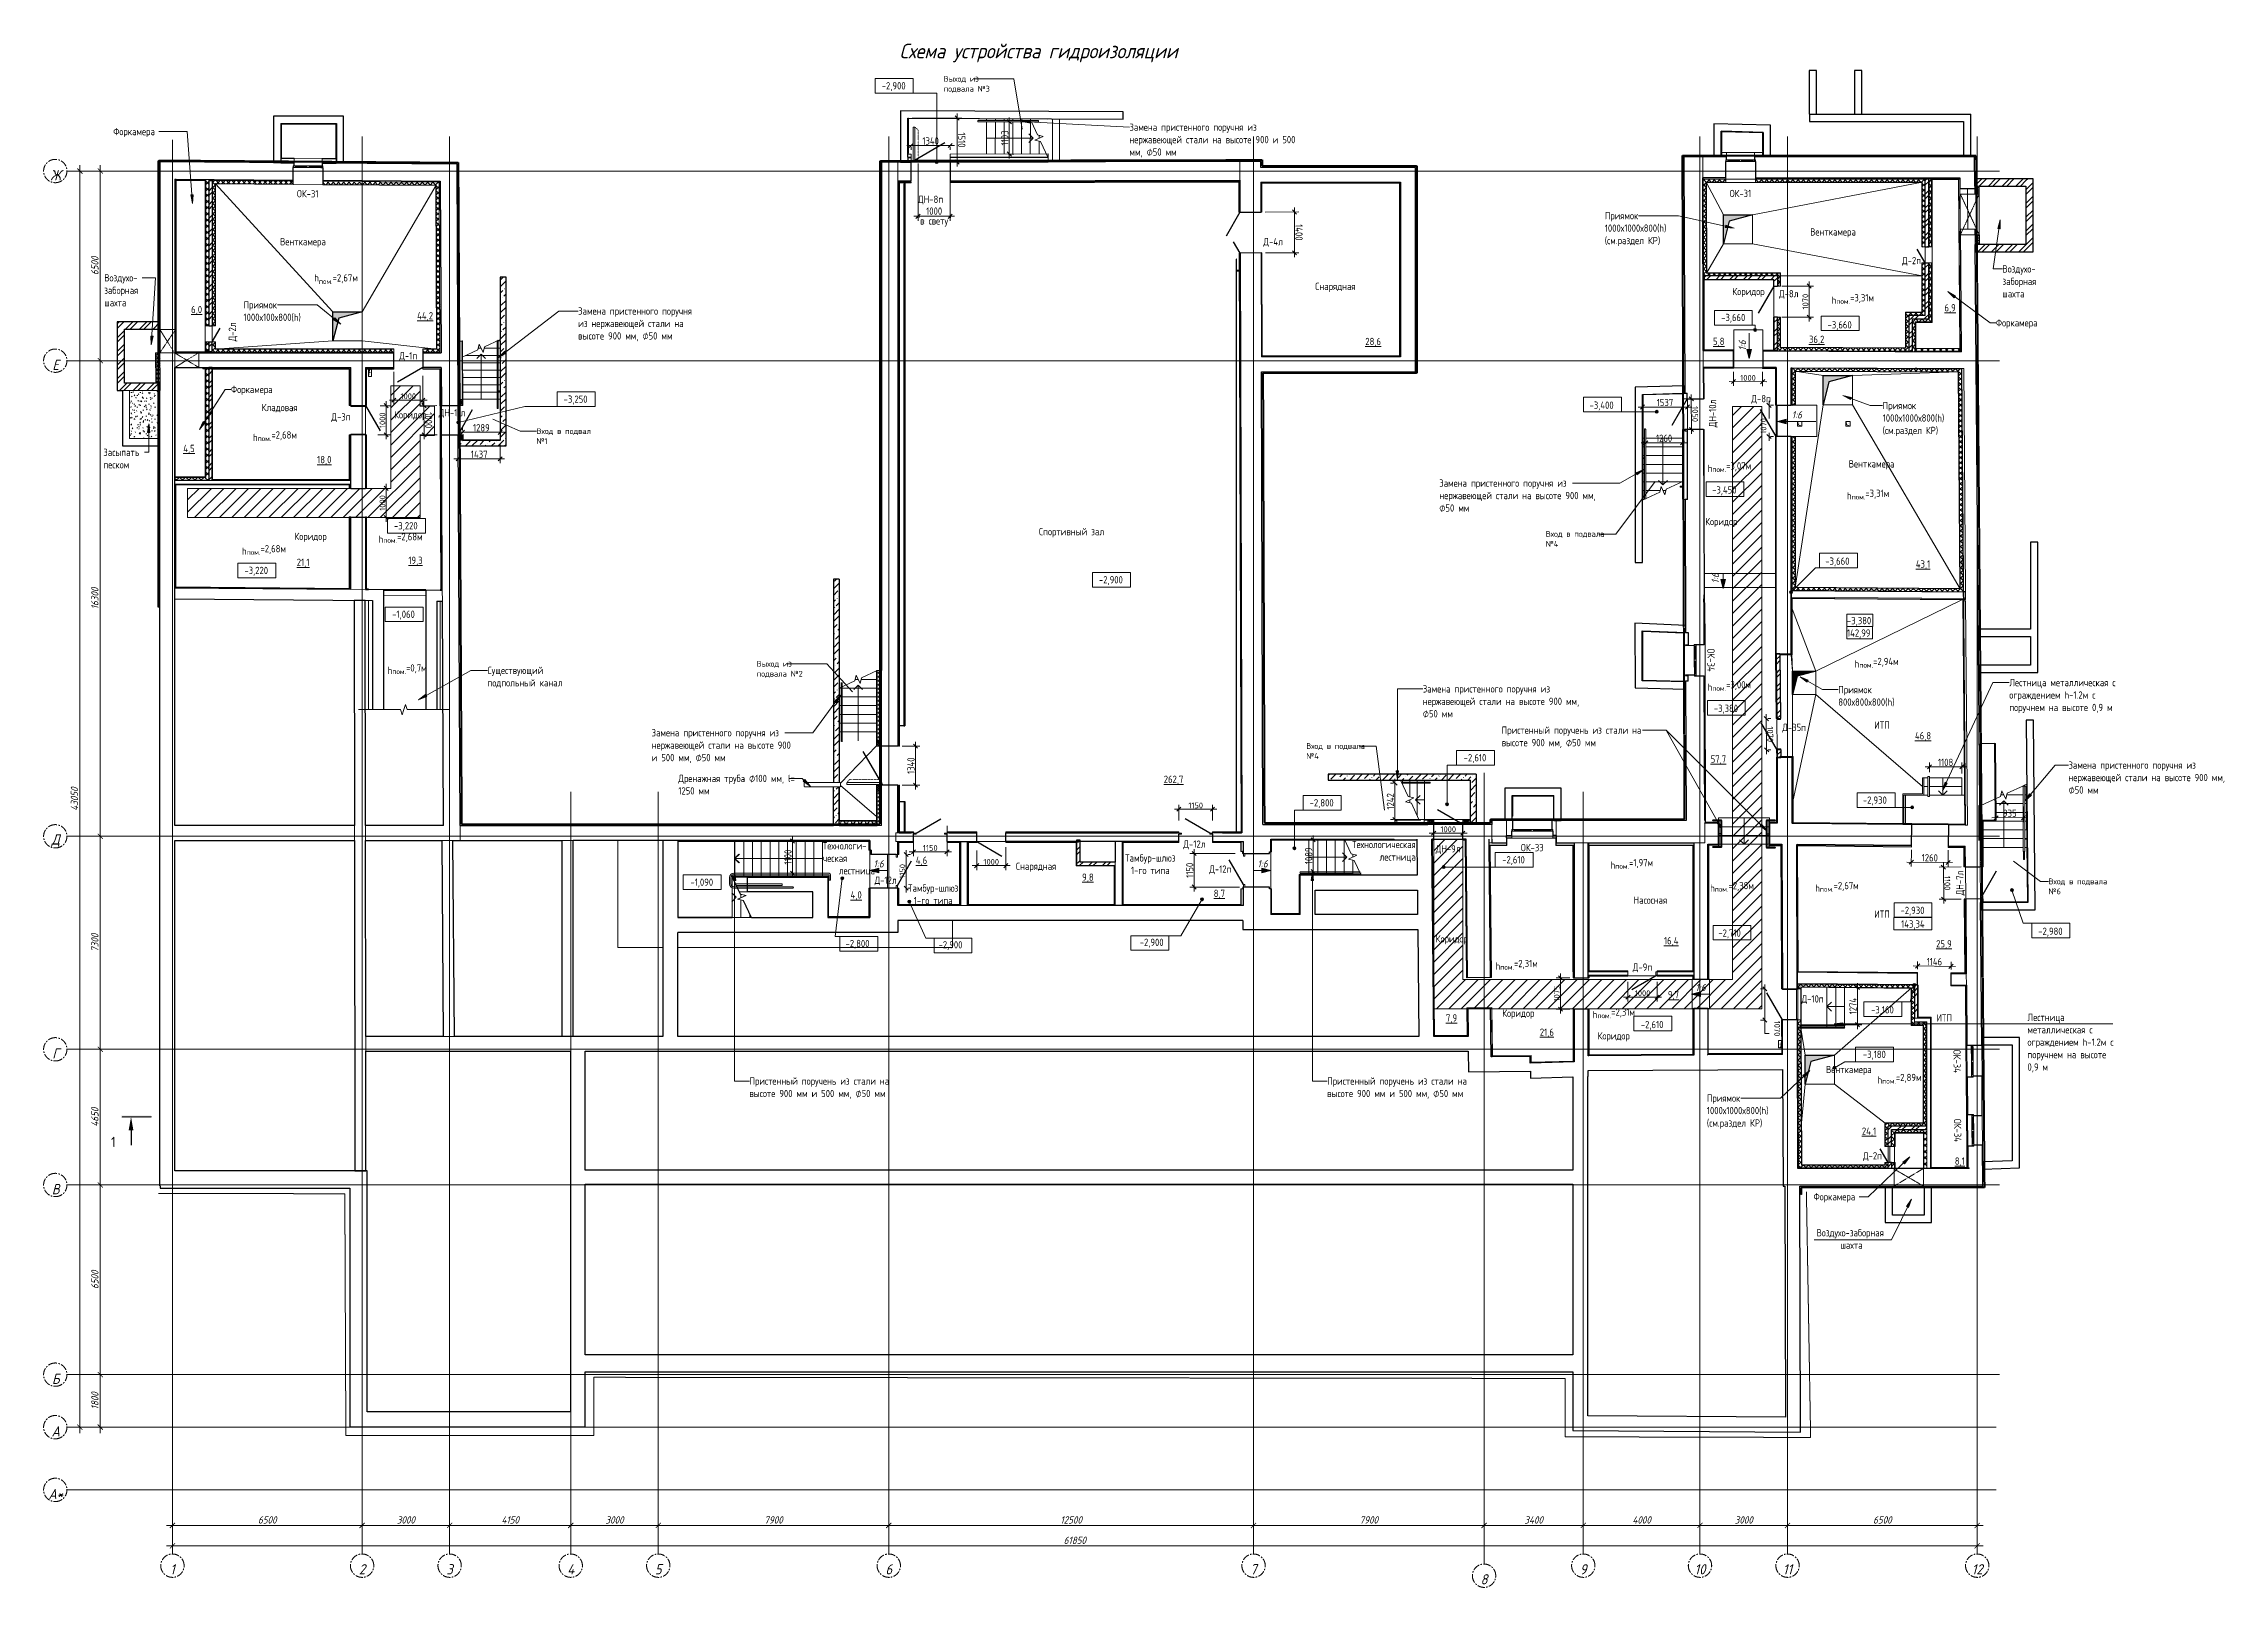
# Model space of a CAD drawing. Header units: millimetres. Extents: x 504091 to 2165846, y 135022 to 442887.
# Drawn here: x 557185 to 631920, y 192258 to 245165 of the extents above; entities that cross this region are included whole.
import ezdxf

# ---------------------------------------------------------------- set-up
doc = ezdxf.new("R2010")
doc.units = ezdxf.units.MM
for name, pattern in [('( Hidden )', [0.375, 0.25, -0.125]), ('ADSK_Линия сетки', [25, 20, -2.5, 0, -2.5]), ('ADSK_Пунктирная_п1', [0.53, 0, -0.53]), ('ADSK_Штриховая_ш3 п1_5', [4.5, 3, -1.5]), ('ADSK_Штрихпунктирная 2 точки_ш15 п1_5 п1_5 п1_5', [19.5, 15, -1.5, 0, -1.5, 0, -1.5]), ('DASHED', [7, 5, -2, 0]), ('осеваяX2', [4, 2.5, -0.5, 0.5, -0.5])]:
    doc.linetypes.add(name, pattern=pattern)
doc.layers.get('Defpoints').update_dxf_attribs({"color": 255})
doc.layers.add('!Defpoints', color=255, linetype='Continuous', lineweight=5, plot=False)
for name, color, linetype, lineweight in [('_ Окна', 7, 'Continuous', 30), ('Аннотация', 7, 'Continuous', 9), ('ГИ', 204, 'DASHED', 70), ('Двери', 7, 'Continuous', 20), ('Каркас', 7, 'Continuous', 9), ('Лестницы', 7, 'Continuous', 18), ('Марки дверей', 7, 'Continuous', 20), ('Марки окон', 7, 'Continuous', 20), ('Марки помещений', 7, 'Continuous', 20), ('Обобщенные модели', 7, 'Continuous', 18), ('Ограждение', 7, 'Continuous', 18), ('Окна', 7, 'Continuous', 18), ('Оси', 165, 'осеваяX2', 13), ('отметки', 7, 'Continuous', 20), ('Пандусы', 7, 'Continuous', 18), ('Перекрытие', 7, 'Continuous', 18), ('размеры', 7, 'Continuous', 9), ('Разрезы', 7, 'Continuous', 9), ('Стены внутренние', 7, 'Continuous', 18), ('Стены наружные', 7, 'Continuous', 18), ('Стены несущие', 7, 'Continuous', 30), ('Стены отделка', 7, 'Continuous', 30), ('Стены перегородки', 7, 'Continuous', 30), ('Стены штриховка', 7, 'Continuous', 18), ('Стрелки вверх', 7, 'Continuous', 18), ('Узлы', 7, 'Continuous', 18)]:
    doc.layers.add(name, color=color, linetype=linetype, lineweight=lineweight)
doc.layers.add('Линии', color=7, linetype='Continuous', lineweight=9, true_color=0x00a600)
doc.layers.add('Штриховка', color=252, linetype='Continuous')
doc.styles.add('GOST 2.304_new', font='isocpeur.ttf', dxfattribs={"width": 0.9, "oblique": 15})
doc.styles.add('GOST Common_1', font='GOST_Common.ttf', dxfattribs={"width": 0.9, "height": 250})
doc.styles.add('GOST Common_2', font='GOST_Common.ttf', dxfattribs={"width": 0.9, "height": 200})
doc.styles.add('GOST Common_3', font='GOST_Common.ttf', dxfattribs={"height": 250})
doc.styles.add('GOST Common_4', font='GOST_Common.ttf', dxfattribs={"width": 0.9, "height": 200})
doc.styles.add('GOST Common_5', font='GOST_Common.ttf', dxfattribs={"height": 250})
doc.dimstyles.new('ADSK_Основной_2_5_мм', dxfattribs={"dimscale": 304.8, "dimtxt": 251.428749, "dimasz": 0.463911, "dimexe": 0.492126, "dimexo": 0.492126, "dimgap": 0.098425, "dimtad": 1, "dimdec": 3, "dimrnd": 0.001, "dimdsep": 46, "dimtxsty": 'GOST Common_1', "dimblk1": 'OBLIQUE', "dimblk2": 'OBLIQUE', "dimsah": 1, "dimcen": 0.09, "dimdle": 0.492126, "dimazin": 2, "dimtfac": 1, "dimtdec": 4, "dimtix": 1, "dimtmove": 0, "dimatfit": 3, "dimfxl": 0, "dimtvp": 1, "dimtolj": 1, "dimtzin": 0, "dimlwd": 20, "dimlwe": 20, "dimarcsym": 0})
doc.dimstyles.new('ADSK_Основной_2_5_мм_Округление_до_10_мм', dxfattribs={"dimscale": 304.8, "dimtxt": 251.428749, "dimasz": 0.463911, "dimexe": 0.492126, "dimexo": 0.492126, "dimgap": 0.098425, "dimtad": 1, "dimdec": 0, "dimrnd": 10, "dimdsep": 46, "dimtxsty": 'GOST Common_1', "dimblk1": 'OBLIQUE', "dimblk2": 'OBLIQUE', "dimsah": 1, "dimcen": 0.09, "dimdle": 0.492126, "dimazin": 2, "dimtfac": 1, "dimtdec": 4, "dimtix": 1, "dimtmove": 0, "dimatfit": 3, "dimfxl": 0, "dimtvp": 1, "dimtolj": 1, "dimtzin": 0, "dimlwd": 20, "dimlwe": 20, "dimarcsym": 0})
doc.dimstyles.new('ADSK_Основной_2_5_мм_Округление_до_1_мм', dxfattribs={"dimscale": 304.8, "dimtxt": 251.428749, "dimasz": 0.463911, "dimexe": 0.492126, "dimexo": 0.492126, "dimgap": 0.098425, "dimtad": 1, "dimdec": 0, "dimdsep": 46, "dimtxsty": 'GOST Common_1', "dimblk1": 'OBLIQUE', "dimblk2": 'OBLIQUE', "dimsah": 1, "dimcen": 0.09, "dimdle": 0.492126, "dimazin": 2, "dimtfac": 1, "dimtdec": 4, "dimtix": 1, "dimtmove": 0, "dimatfit": 3, "dimfxl": 0, "dimtvp": 1, "dimtolj": 1, "dimtzin": 0, "dimlwd": 20, "dimlwe": 20, "dimarcsym": 0})
doc.dimstyles.new('ADSK_Основной_2_мм', dxfattribs={"dimscale": 304.8, "dimtxt": 201.142999, "dimasz": 0.463911, "dimexe": 0.492126, "dimexo": 0.492126, "dimgap": 0.098425, "dimtad": 1, "dimrnd": 0.01, "dimdsep": 46, "dimtxsty": 'GOST Common_4', "dimblk1": 'OBLIQUE', "dimblk2": 'OBLIQUE', "dimsah": 1, "dimcen": 0.09, "dimdle": 0.492126, "dimazin": 2, "dimtfac": 1, "dimtdec": 4, "dimtix": 1, "dimtmove": 0, "dimatfit": 3, "dimfxl": 0, "dimtvp": 1, "dimtolj": 1, "dimtzin": 0, "dimlwd": 20, "dimlwe": 20, "dimarcsym": 0})
doc.dimstyles.new('ADSK_Основной_2_мм_1', dxfattribs={"dimscale": 304.8, "dimtxt": 201.142999, "dimasz": 0.463911, "dimexe": 0.492126, "dimexo": 0.492126, "dimgap": 0.098425, "dimtad": 1, "dimrnd": 0.01, "dimdsep": 46, "dimtxsty": 'GOST Common_4', "dimblk1": 'OBLIQUE', "dimblk2": 'OBLIQUE', "dimsah": 1, "dimcen": 0.09, "dimdle": 0.492126, "dimazin": 2, "dimtfac": 1, "dimtdec": 4, "dimtix": 1, "dimtmove": 1, "dimatfit": 3, "dimfxl": 0, "dimtvp": 1, "dimtolj": 1, "dimtzin": 0, "dimlwd": 20, "dimlwe": 20, "dimarcsym": 0})
doc.dimstyles.new('SPDS 1_100', dxfattribs={"dimscale": 100, "dimtxt": 2.5, "dimasz": 1.77, "dimexe": 1.25, "dimexo": 0.625, "dimtad": 1, "dimdec": 0, "dimrnd": 0.001, "dimzin": 9, "dimtxsty": 'GOST 2.304_new', "dimblk": 'ARCHTICK', "dimcen": 2.5, "dimdle": 2, "dimclrt": 256, "dimadec": 0, "dimazin": 2, "dimtfac": 0.75, "dimtdec": 0, "dimtmove": 1, "dimatfit": 3, "dimfxl": 0, "dimtolj": 1, "dimlwd": 9, "dimlwe": 9, "dimarcsym": 0})
pattern_1 = [(45, (568099.94, 197753.52), (-89.80256, 89.80256), []), (135, (568099.94, 197753.52), (-89.80256, -89.80256), [])]
pattern_2 = [(45, (568099.94, 197753.52), (-235.7317, 235.7317), []), (45, (568257.1, 197753.52), (-235.7317, 235.7317), [])]
pattern_3 = [(45, (568099.94, 197753.52), (-106.06602, 106.06602), []), (135, (568099.94, 197753.52), (-106.06602, -106.06602), [])]
pattern_4 = [(45, (568099.94, 197753.52), (84.18955, 308.69595), [396.875, -79.375, 3.353, -76.022])]
pattern_5 = [(45, (568099.94, 197753.52), (84.19025, 308.69666), [396.875, -79.375, 3.353, -76.022])]
pattern_6 = [(0, (568099.937, 197753.523), (47.625, 27.496306), [31.75, -63.5]), (120, (568099.937, 197753.523), (-47.625, 27.496307), [31.75, -63.5]), (60, (568099.937, 197753.523), (1e-07, 54.992613), [-63.5, 31.75])]
pattern_7 = [(45, (568099.94, 197753.52), (-212.132, 212.132), [])]
pattern_8 = [(0, (568099.94, 197753.52), (119.062, 68.741), [79.375, -158.75]), (120, (568099.94, 197753.52), (-119.06245, 68.74022), [79.375, -158.75]), (60, (568099.94, 197753.52), (-0.00045, 137.48122), [0, -158.75, 79.375, 0])]
pattern_9 = [(45, (568099.937, 197753.523), (-35.35534, 35.35534), []), (135, (568099.937, 197753.523), (-35.35534, -35.35534), [])]

msp = doc.modelspace()

# ---------------------------------------------------------------- texts
at = {"layer": 'Аннотация', "lineweight": 9, "line_spacing_factor": 1.022766}
for s, insert, char_height, width, attachment_point, style in [('\\pi1366.08652,t2086.08652,2806.08652,3526.08652,4246.08652,4966.08652,5686.08652,6406.08652,7126.08652,7846.08652,8566.08652,9286.08652,10006.08652,10726.08652,11446.08652,12166.08652,12886.08652,13606.08652,14326.08652,15046.08652,15766.08652,16486.08652,17206.08652,17926.08652,18646.08652,19366.08652,20086.08652,20806.08652,21526.08652,22246.08652,22966.08652,23686.08652,24406.08652;Схема устройства гидроизоляции', (585151.6795, 245161.8809), 500, 12383.647635, 1, 'GOST 2.304_new'), ('\\pt360,720,1080,1440,1800,2160,2520,2880,3240,3600,3960,4320,4680,5040,5400,5760,6120,6480,6840,7200,7560,7920,8280,8640,9000,9360,9720,10080,10440,10800,11160,11520;Выход из подвала №3', (588028.8148, 244059.1029), 200, 2000.7, 1, 'GOST Common_5'), ('\\pt360,720,1080,1440,1800,2160,2520,2880,3240,3600,3960,4320,4680,5040,5400,5760,6120,6480,6840,7200,7560,7920,8280,8640,9000,9360,9720,10080,10440,10800,11160,11520;Форкамера', (559571.983, 242275.5571), 250, 1587.114, 1, 'GOST Common_2'), ('\\pt360,720,1080,1440,1800,2160,2520,2880,3240,3600,3960,4320,4680,5040,5400,5760,6120,6480,6840,7200,7560,7920,8280,8640,9000,9360,9720,10080,10440,10800,11160,11520;Замена пристенного поручня из нержавеющей стали на высоте 900 и 500 мм, ⌀50 мм', (594396.833, 242426.2452), 250, 6233.4, 1, 'GOST Common_2'), ('\\pt360,720,1080,1440,1800,2160,2520,2880,3240,3600,3960,4320,4680,5040,5400,5760,6120,6480,6840,7200,7560,7920,8280,8640,9000,9360,9720,10080,10440,10800,11160,11520;Приямок\\P1000х1000х800(h)\\P(см.раздел КР)', (610686.2092, 239393.3317), 250, 2363.4, 1, 'GOST Common_2'), ('\\pt360,720,1080,1440,1800,2160,2520,2880,3240,3600,3960,4320,4680,5040,5400,5760,6120,6480,6840,7200,7560,7920,8280,8640,9000,9360,9720,10080,10440,10800,11160,11520;Воздухо-\\Pзаборная шахта', (559263.4157, 237262.8463), 250, 1577.7, 1, 'GOST Common_2'), ('\\A1;\\pt360,720,1080,1440,1800,2160,2520,2880,3240,3600,3960,4320,4680,5040,5400,5760,6120,6480,6840,7200,7560,7920,8280,8640,9000,9360,9720,10080,10440,10800,11160,11520;h{\\H0.7x;\\S^ пом.;}=2,67м', (566460.8979, 237262.1818), 250, 1413.495, 1, 'GOST Common_2'), ('\\pt360,720,1080,1440,1800,2160,2520,2880,3240,3600,3960,4320,4680,5040,5400,5760,6120,6480,6840,7200,7560,7920,8280,8640,9000,9360,9720,10080,10440,10800,11160,11520;Воздухо-\\Pзаборная шахта', (624312.1809, 237568.254), 250, 1577.7, 1, 'GOST Common_2'), ('\\pt360,720,1080,1440,1800,2160,2520,2880,3240,3600,3960,4320,4680,5040,5400,5760,6120,6480,6840,7200,7560,7920,8280,8640,9000,9360,9720,10080,10440,10800,11160,11520;Приямок\\P1000х100х800(h)', (564035.3923, 236336.402), 250, 2200.689, 1, 'GOST Common_2'), ('\\pt360,720,1080,1440,1800,2160,2520,2880,3240,3600,3960,4320,4680,5040,5400,5760,6120,6480,6840,7200,7560,7920,8280,8640,9000,9360,9720,10080,10440,10800,11160,11520;h{\\A1;\\H0.7x;\\S^ пом.;\\H1.42857x;=3,31м}', (618463.3795, 236495.4216), 250, 1365.318, 1, 'GOST Common_2'), ('\\pt360,720,1080,1440,1800,2160,2520,2880,3240,3600,3960,4320,4680,5040,5400,5760,6120,6480,6840,7200,7560,7920,8280,8640,9000,9360,9720,10080,10440,10800,11160,11520;Замена пристенного поручня из нержавеющей стали на высоте 900 мм, ⌀50 мм', (575504.3394, 236125.4336), 250, 4102.2, 1, 'GOST Common_2'), ('\\pt360,720,1080,1440,1800,2160,2520,2880,3240,3600,3960,4320,4680,5040,5400,5760,6120,6480,6840,7200,7560,7920,8280,8640,9000,9360,9720,10080,10440,10800,11160,11520;Форкамера', (624090.1806, 235720.3848), 250, 1587.114, 1, 'GOST Common_2'), ('\\pt360,720,1080,1440,1800,2160,2520,2880,3240,3600,3960,4320,4680,5040,5400,5760,6120,6480,6840,7200,7560,7920,8280,8640,9000,9360,9720,10080,10440,10800,11160,11520;Форкамера', (563606.4087, 233439.3776), 250, 1587.114, 1, 'GOST Common_2'), ('\\pt360,720,1080,1440,1800,2160,2520,2880,3240,3600,3960,4320,4680,5040,5400,5760,6120,6480,6840,7200,7560,7920,8280,8640,9000,9360,9720,10080,10440,10800,11160,11520;Приямок\\P1000х1000х800(h)\\P(см.раздел КР)', (620209.4064, 232884.9309), 250, 2363.4, 1, 'GOST Common_2'), ('\\pt360,720,1080,1440,1800,2160,2520,2880,3240,3600,3960,4320,4680,5040,5400,5760,6120,6480,6840,7200,7560,7920,8280,8640,9000,9360,9720,10080,10440,10800,11160,11520;h{\\A1;\\H0.7x;\\S^ пом.;\\H1.42857x;=2,68м}', (564361.6282, 231793.3973), 250, 1413.495, 1, 'GOST Common_2'), ('\\pt360,720,1080,1440,1800,2160,2520,2880,3240,3600,3960,4320,4680,5040,5400,5760,6120,6480,6840,7200,7560,7920,8280,8640,9000,9360,9720,10080,10440,10800,11160,11520;Вход в подвал №1', (574077.0233, 231985.3906), 200, 2000.7, 1, 'GOST Common_5'), ('\\pt360,720,1080,1440,1800,2160,2520,2880,3240,3600,3960,4320,4680,5040,5400,5760,6120,6480,6840,7200,7560,7920,8280,8640,9000,9360,9720,10080,10440,10800,11160,11520;Засыпать песком', (559231.9082, 231283.8765), 250, 1404.9, 1, 'GOST Common_2'), ('\\pt360,720,1080,1440,1800,2160,2520,2880,3240,3600,3960,4320,4680,5040,5400,5760,6120,6480,6840,7200,7560,7920,8280,8640,9000,9360,9720,10080,10440,10800,11160,11520;Замена пристенного поручня из нержавеющей стали на высоте 900 мм, ⌀50 мм', (605015.619, 230228.0082), 250, 5494.5, 1, 'GOST Common_2'), ('\\pt360,720,1080,1440,1800,2160,2520,2880,3240,3600,3960,4320,4680,5040,5400,5760,6120,6480,6840,7200,7560,7920,8280,8640,9000,9360,9720,10080,10440,10800,11160,11520;h{\\A1;\\H0.7x;\\S^ пом.;\\H1.42857x;=3,07м}', (614215.195, 230733.0176), 250, 1413.495, 1, 'GOST Common_2'), ('\\pt360,720,1080,1440,1800,2160,2520,2880,3240,3600,3960,4320,4680,5040,5400,5760,6120,6480,6840,7200,7560,7920,8280,8640,9000,9360,9720,10080,10440,10800,11160,11520;h{\\A1;\\H0.7x;\\S^ пом.;\\H1.42857x;=3,31м}', (618986.5531, 229792.9176), 250, 1365.318, 1, 'GOST Common_2'), ('\\pt360,720,1080,1440,1800,2160,2520,2880,3240,3600,3960,4320,4680,5040,5400,5760,6120,6480,6840,7200,7560,7920,8280,8640,9000,9360,9720,10080,10440,10800,11160,11520;h{\\A1;\\H0.7x;\\S^ пом.;\\H1.42857x;=2,68м}', (563987.3572, 227895.342), 250, 1413.495, 1, 'GOST Common_2'), ('\\pt360,720,1080,1440,1800,2160,2520,2880,3240,3600,3960,4320,4680,5040,5400,5760,6120,6480,6840,7200,7560,7920,8280,8640,9000,9360,9720,10080,10440,10800,11160,11520;h{\\A1;\\H0.7x;\\S^ пом.;\\H1.42857x;=2,68м}', (568669.4723, 228304.974), 250, 1413.495, 1, 'GOST Common_2'), ('\\pt360,720,1080,1440,1800,2160,2520,2880,3240,3600,3960,4320,4680,5040,5400,5760,6120,6480,6840,7200,7560,7920,8280,8640,9000,9360,9720,10080,10440,10800,11160,11520;Вход в подвала №4', (608662.9269, 228461.3492), 200, 2000.7, 1, 'GOST Common_5'), ('\\pt360,720,1080,1440,1800,2160,2520,2880,3240,3600,3960,4320,4680,5040,5400,5760,6120,6480,6840,7200,7560,7920,8280,8640,9000,9360,9720,10080,10440,10800,11160,11520;142,99', (618986.5531, 225090.2478), 250, 874.8, 1, 'GOST Common_2'), ('\\pt360,720,1080,1440,1800,2160,2520,2880,3240,3600,3960,4320,4680,5040,5400,5760,6120,6480,6840,7200,7560,7920,8280,8640,9000,9360,9720,10080,10440,10800,11160,11520;-3,380', (618986.5531, 225515.1258), 250, 896.274, 1, 'GOST Common_2'), ('\\pt360,720,1080,1440,1800,2160,2520,2880,3240,3600,3960,4320,4680,5040,5400,5760,6120,6480,6840,7200,7560,7920,8280,8640,9000,9360,9720,10080,10440,10800,11160,11520;h{\\A1;\\H0.7x;\\S^ пом.;\\H1.42857x;=0,7м}', (568977.1687, 223809.0479), 250, 1250.784, 1, 'GOST Common_2'), ('\\pt360,720,1080,1440,1800,2160,2520,2880,3240,3600,3960,4320,4680,5040,5400,5760,6120,6480,6840,7200,7560,7920,8280,8640,9000,9360,9720,10080,10440,10800,11160,11520;Существующий подпольный канал', (572395.2992, 223809.0479), 250, 3078, 1, 'GOST Common_2'), ('\\pt360,720,1080,1440,1800,2160,2520,2880,3240,3600,3960,4320,4680,5040,5400,5760,6120,6480,6840,7200,7560,7920,8280,8640,9000,9360,9720,10080,10440,10800,11160,11520;Выход из подвала №2', (581620.6646, 224010.92), 200, 2000.7, 1, 'GOST Common_5'), ('\\pt360,720,1080,1440,1800,2160,2520,2880,3240,3600,3960,4320,4680,5040,5400,5760,6120,6480,6840,7200,7560,7920,8280,8640,9000,9360,9720,10080,10440,10800,11160,11520;h{\\A1;\\H0.7x;\\S^ пом.;\\H1.42857x;=2,94м}', (619252.4056, 224030.8334), 250, 1430.766, 1, 'GOST Common_2'), ('\\pt360,720,1080,1440,1800,2160,2520,2880,3240,3600,3960,4320,4680,5040,5400,5760,6120,6480,6840,7200,7560,7920,8280,8640,9000,9360,9720,10080,10440,10800,11160,11520;Замена пристенного поручня из нержавеющей стали на высоте 900 мм, ⌀50 мм', (604449.9222, 223175.7413), 250, 5494.5, 1, 'GOST Common_2'), ('\\pt360,720,1080,1440,1800,2160,2520,2880,3240,3600,3960,4320,4680,5040,5400,5760,6120,6480,6840,7200,7560,7920,8280,8640,9000,9360,9720,10080,10440,10800,11160,11520;h{\\A1;\\H0.7x;\\S^ пом.;\\H1.42857x;=3,00м}', (614215.195, 223233.0176), 250, 1413.495, 1, 'GOST Common_2'), ('\\pt360,720,1080,1440,1800,2160,2520,2880,3240,3600,3960,4320,4680,5040,5400,5760,6120,6480,6840,7200,7560,7920,8280,8640,9000,9360,9720,10080,10440,10800,11160,11520;Приямок\\P800х800х800(h)', (618688.6839, 223149.8462), 250, 2134.332, 1, 'GOST Common_2'), ('\\pt360,720,1080,1440,1800,2160,2520,2880,3240,3600,3960,4320,4680,5040,5400,5760,6120,6480,6840,7200,7560,7920,8280,8640,9000,9360,9720,10080,10440,10800,11160,11520;Лестница металлическая с \\Pограждением h-1.2м с поручнем на высоте 0,9 м', (624549.3215, 223391.8109), 250, 4024.8, 1, 'GOST Common_2'), ('\\pt360,720,1080,1440,1800,2160,2520,2880,3240,3600,3960,4320,4680,5040,5400,5760,6120,6480,6840,7200,7560,7920,8280,8640,9000,9360,9720,10080,10440,10800,11160,11520;Замена пристенного поручня из нержавеющей стали на высоте 900 и 500 мм, ⌀50 мм', (578022.6558, 221673.3482), 250, 4828.5, 1, 'GOST Common_2'), ('\\pt360,720,1080,1440,1800,2160,2520,2880,3240,3600,3960,4320,4680,5040,5400,5760,6120,6480,6840,7200,7560,7920,8280,8640,9000,9360,9720,10080,10440,10800,11160,11520;Пристенный поручень из стали на высоте 900 мм, ⌀50 мм', (607152.2007, 221760.6186), 250, 4941, 1, 'GOST Common_2'), ('\\pt360,720,1080,1440,1800,2160,2520,2880,3240,3600,3960,4320,4680,5040,5400,5760,6120,6480,6840,7200,7560,7920,8280,8640,9000,9360,9720,10080,10440,10800,11160,11520;Вход в подвала №4', (600454.7374, 221191.9719), 200, 2000.7, 1, 'GOST Common_5'), ('\\pt360,720,1080,1440,1800,2160,2520,2880,3240,3600,3960,4320,4680,5040,5400,5760,6120,6480,6840,7200,7560,7920,8280,8640,9000,9360,9720,10080,10440,10800,11160,11520;Замена пристенного поручня из нержавеющей стали на высоте 900 мм, ⌀50 мм', (626579.6754, 220563.3803), 250, 5494.5, 1, 'GOST Common_2'), ('\\pt360,720,1080,1440,1800,2160,2520,2880,3240,3600,3960,4320,4680,5040,5400,5760,6120,6480,6840,7200,7560,7920,8280,8640,9000,9360,9720,10080,10440,10800,11160,11520;Дренажная труба ⌀100 мм, l= 1250 мм', (578935.8077, 220106.9659), 250, 4018.5, 1, 'GOST Common_2'), ('\\pt360,720,1080,1440,1800,2160,2520,2880,3240,3600,3960,4320,4680,5040,5400,5760,6120,6480,6840,7200,7560,7920,8280,8640,9000,9360,9720,10080,10440,10800,11160,11520;h{\\A1;\\H0.7x;\\S^ пом.;\\H1.42857x;=1,97м}', (610887.6546, 217136.6616), 250, 1365.318, 1, 'GOST Common_2'), ('\\pt360,720,1080,1440,1800,2160,2520,2880,3240,3600,3960,4320,4680,5040,5400,5760,6120,6480,6840,7200,7560,7920,8280,8640,9000,9360,9720,10080,10440,10800,11160,11520;h{\\A1;\\H0.7x;\\S^ пом.;\\H1.42857x;=2,38м}', (614297.9498, 216349.3329), 250, 1413.495, 1, 'GOST Common_2'), ('\\pt360,720,1080,1440,1800,2160,2520,2880,3240,3600,3960,4320,4680,5040,5400,5760,6120,6480,6840,7200,7560,7920,8280,8640,9000,9360,9720,10080,10440,10800,11160,11520;h{\\A1;\\H0.7x;\\S^ пом.;\\H1.42857x;=2,67м}', (617897.9498, 216349.3329), 250, 1413.495, 1, 'GOST Common_2'), ('\\pt360,720,1080,1440,1800,2160,2520,2880,3240,3600,3960,4320,4680,5040,5400,5760,6120,6480,6840,7200,7560,7920,8280,8640,9000,9360,9720,10080,10440,10800,11160,11520;Вход в подвала №6', (625892.6509, 216553.0678), 200, 2000.7, 1, 'GOST Common_5'), ('\\pt360,720,1080,1440,1800,2160,2520,2880,3240,3600,3960,4320,4680,5040,5400,5760,6120,6480,6840,7200,7560,7920,8280,8640,9000,9360,9720,10080,10440,10800,11160,11520;143,34', (621245.2702, 215117.8959), 250, 1297.8, 2, 'GOST Common_2'), ('\\pt360,720,1080,1440,1800,2160,2520,2880,3240,3600,3960,4320,4680,5040,5400,5760,6120,6480,6840,7200,7560,7920,8280,8640,9000,9360,9720,10080,10440,10800,11160,11520;h{\\A1;\\H0.7x;\\S^ пом.;\\H1.42857x;=2,31м}', (606946.1505, 213678.5254), 250, 1365.318, 1, 'GOST Common_2'), ('\\pt360,720,1080,1440,1800,2160,2520,2880,3240,3600,3960,4320,4680,5040,5400,5760,6120,6480,6840,7200,7560,7920,8280,8640,9000,9360,9720,10080,10440,10800,11160,11520;h{\\A1;\\H0.7x;\\S^ пом.;\\H1.42857x;=2,31м}', (610276.4819, 212014.4414), 250, 1365.318, 1, 'GOST Common_2'), ('\\pt360,720,1080,1440,1800,2160,2520,2880,3240,3600,3960,4320,4680,5040,5400,5760,6120,6480,6840,7200,7560,7920,8280,8640,9000,9360,9720,10080,10440,10800,11160,11520;Лестница металлическая с \\Pограждением h-1.2м с поручнем на высоте 0,9 м', (625172.9273, 211920.4646), 250, 3025.410431, 1, 'GOST Common_2'), ('\\pt360,720,1080,1440,1800,2160,2520,2880,3240,3600,3960,4320,4680,5040,5400,5760,6120,6480,6840,7200,7560,7920,8280,8640,9000,9360,9720,10080,10440,10800,11160,11520;Пристенный поручень из стали на высоте 900 мм и 500 мм, ⌀50 мм', (581372.4225, 209735.3376), 250, 4941, 1, 'GOST Common_2'), ('\\pt360,720,1080,1440,1800,2160,2520,2880,3240,3600,3960,4320,4680,5040,5400,5760,6120,6480,6840,7200,7560,7920,8280,8640,9000,9360,9720,10080,10440,10800,11160,11520;Пристенный поручень из стали на высоте 900 мм и 500 мм, ⌀50 мм', (601172.4225, 209735.3376), 250, 4941, 1, 'GOST Common_2'), ('\\pt360,720,1080,1440,1800,2160,2520,2880,3240,3600,3960,4320,4680,5040,5400,5760,6120,6480,6840,7200,7560,7920,8280,8640,9000,9360,9720,10080,10440,10800,11160,11520;h{\\A1;\\H0.7x;\\S^ пом.;\\H1.42857x;=2,89м}', (620034.414, 209773.9721), 250, 1413.495, 1, 'GOST Common_2'), ('\\pt360,720,1080,1440,1800,2160,2520,2880,3240,3600,3960,4320,4680,5040,5400,5760,6120,6480,6840,7200,7560,7920,8280,8640,9000,9360,9720,10080,10440,10800,11160,11520;Приямок\\P1000х1000х800(h)\\P(см.раздел КР)', (614184.0336, 209150.6274), 250, 2363.4, 1, 'GOST Common_2'), ('\\pt360,720,1080,1440,1800,2160,2520,2880,3240,3600,3960,4320,4680,5040,5400,5760,6120,6480,6840,7200,7560,7920,8280,8640,9000,9360,9720,10080,10440,10800,11160,11520;Форкамера', (617839.6987, 205770.9329), 250, 1587.114, 1, 'GOST Common_2'), ('\\pi-471.15,t111.15,248.85,608.85,968.85,1328.85,1688.85,2048.85,2408.85,2768.85,3128.85,3488.85,3848.85,4208.85,4568.85,4928.85,5288.85,5648.85,6008.85,6368.85,6728.85,7088.85,7448.85,7808.85,8168.85,8528.85,8888.85,9248.85,9608.85,9968.85,10328.85,10688.85,11048.85;Воздухо-заборная \\P\\pi350.1,t710.1,1070.1,1430.1,1790.1,2150.1,2510.1,2870.1,3230.1,3590.1,3950.1,4310.1,4670.1,5030.1,5390.1,5750.1,6110.1,6470.1,6830.1,7190.1,7550.1,7910.1,8270.1,8630.1,8990.1,9350.1,9710.1,10070.1,10430.1,10790.1,11150.1,11510.1,11870.1;шахта', (618414.3265, 204536.9051), 250, 1577.7, 1, 'GOST Common_2')]:
    msp.add_mtext(s, dxfattribs=dict(at, insert=insert, char_height=char_height, width=width, attachment_point=attachment_point, style=style))
at = {"layer": 'Марки дверей', "lineweight": 9, "char_height": 250, "attachment_point": 5, "line_spacing_factor": 1.022766, "style": 'GOST Common_2'}
for s, insert, width in [('\\pt450,900,1350,1800,2250,2700,3150,3600,4050,4500,4950,5400,5850,6300,6750,7200,7650,8100,8550,9000,9450,9900,10350,10800,11250,11700,12150,12600,13050,13500,13950,14400;ДН-8п', (587583.0219, 239804.1862), 869.4), ('\\pt450,900,1350,1800,2250,2700,3150,3600,4050,4500,4950,5400,5850,6300,6750,7200,7650,8100,8550,9000,9450,9900,10350,10800,11250,11700,12150,12600,13050,13500,13950,14400;Д-4л', (599320.2614, 238350.5004), 708.3), ('\\pt450,900,1350,1800,2250,2700,3150,3600,4050,4500,4950,5400,5850,6300,6750,7200,7650,8100,8550,9000,9450,9900,10350,10800,11250,11700,12150,12600,13050,13500,13950,14400;Д-2п', (621200.3052, 237705.7028), 690.3), ('\\pt450,900,1350,1800,2250,2700,3150,3600,4050,4500,4950,5400,5850,6300,6750,7200,7650,8100,8550,9000,9450,9900,10350,10800,11250,11700,12150,12600,13050,13500,13950,14400;Д-8л', (616990.4995, 236569.8073), 690.3), ('\\pt450,900,1350,1800,2250,2700,3150,3600,4050,4500,4950,5400,5850,6300,6750,7200,7650,8100,8550,9000,9450,9900,10350,10800,11250,11700,12150,12600,13050,13500,13950,14400;Д-1п', (569680.3299, 234441.777), 643.5), ('\\pt450,900,1350,1800,2250,2700,3150,3600,4050,4500,4950,5400,5850,6300,6750,7200,7650,8100,8550,9000,9450,9900,10350,10800,11250,11700,12150,12600,13050,13500,13950,14400;Д-3п', (567377.1771, 232346.6584), 690.3), ('\\pt450,900,1350,1800,2250,2700,3150,3600,4050,4500,4950,5400,5850,6300,6750,7200,7650,8100,8550,9000,9450,9900,10350,10800,11250,11700,12150,12600,13050,13500,13950,14400;ДН-11л', (571180.6613, 232490.2024), 935.1), ('\\pt450,900,1350,1800,2250,2700,3150,3600,4050,4500,4950,5400,5850,6300,6750,7200,7650,8100,8550,9000,9450,9900,10350,10800,11250,11700,12150,12600,13050,13500,13950,14400;Д-8п', (616043.5954, 232971.9962), 690.3), ('\\pt450,900,1350,1800,2250,2700,3150,3600,4050,4500,4950,5400,5850,6300,6750,7200,7650,8100,8550,9000,9450,9900,10350,10800,11250,11700,12150,12600,13050,13500,13950,14400;Д-35п', (617175.106, 221703.9146), 851.4), ('\\pt450,900,1350,1800,2250,2700,3150,3600,4050,4500,4950,5400,5850,6300,6750,7200,7650,8100,8550,9000,9450,9900,10350,10800,11250,11700,12150,12600,13050,13500,13950,14400;Д-12л', (596623.5119, 217705.6649), 803.7), ('\\pt450,900,1350,1800,2250,2700,3150,3600,4050,4500,4950,5400,5850,6300,6750,7200,7650,8100,8550,9000,9450,9900,10350,10800,11250,11700,12150,12600,13050,13500,13950,14400;ДН-9л', (605319.1721, 217542.7888), 869.4), ('\\pt450,900,1350,1800,2250,2700,3150,3600,4050,4500,4950,5400,5850,6300,6750,7200,7650,8100,8550,9000,9450,9900,10350,10800,11250,11700,12150,12600,13050,13500,13950,14400;Д-12п', (597512.3498, 216849.1866), 803.7), ('\\pt450,900,1350,1800,2250,2700,3150,3600,4050,4500,4950,5400,5850,6300,6750,7200,7650,8100,8550,9000,9450,9900,10350,10800,11250,11700,12150,12600,13050,13500,13950,14400;Д-12л', (586039.4556, 216466.6352), 803.7), ('\\pt450,900,1350,1800,2250,2700,3150,3600,4050,4500,4950,5400,5850,6300,6750,7200,7650,8100,8550,9000,9450,9900,10350,10800,11250,11700,12150,12600,13050,13500,13950,14400;Д-9п', (611978.1839, 213490.058), 690.3), ('\\pt450,900,1350,1800,2250,2700,3150,3600,4050,4500,4950,5400,5850,6300,6750,7200,7650,8100,8550,9000,9450,9900,10350,10800,11250,11700,12150,12600,13050,13500,13950,14400;Д-10п', (617809.1534, 212399.7393), 803.7), ('\\pt450,900,1350,1800,2250,2700,3150,3600,4050,4500,4950,5400,5850,6300,6750,7200,7650,8100,8550,9000,9450,9900,10350,10800,11250,11700,12150,12600,13050,13500,13950,14400;Д-2п', (619861.0048, 207022.0951), 690.3)]:
    msp.add_mtext(s, dxfattribs=dict(at, insert=insert, width=width))
at = {"layer": 'Марки дверей', "lineweight": 9, "char_height": 250, "attachment_point": 5, "rotation": 90, "line_spacing_factor": 1.022766, "style": 'GOST Common_2'}
for s, insert, width in [('\\pt450,900,1350,1800,2250,2700,3150,3600,4050,4500,4950,5400,5850,6300,6750,7200,7650,8100,8550,9000,9450,9900,10350,10800,11250,11700,12150,12600,13050,13500,13950,14400;Д-2л', (563678.2514, 235283.4628), 690.3), ('\\pt450,900,1350,1800,2250,2700,3150,3600,4050,4500,4950,5400,5850,6300,6750,7200,7650,8100,8550,9000,9450,9900,10350,10800,11250,11700,12150,12600,13050,13500,13950,14400;ДН-10л', (614406.2723, 232490.423), 982.8), ('\\pt450,900,1350,1800,2250,2700,3150,3600,4050,4500,4950,5400,5850,6300,6750,7200,7650,8100,8550,9000,9450,9900,10350,10800,11250,11700,12150,12600,13050,13500,13950,14400;ДН-7л', (622881.0133, 216397.958), 869.4)]:
    msp.add_mtext(s, dxfattribs=dict(at, insert=insert, width=width))
at = {"layer": 'Марки окон', "lineweight": 9, "char_height": 250, "attachment_point": 5, "line_spacing_factor": 1.022766, "style": 'GOST Common_2'}
for s, insert, width, rotation in [('\\pt450,900,1350,1800,2250,2700,3150,3600,4050,4500,4950,5400,5850,6300,6750,7200,7650,8100,8550,9000,9450,9900,10350,10800,11250,11700,12150,12600,13050,13500,13950,14400;ОК-31', (566236.0553, 240020.0071), 797.4, 359.570301583), ('\\pt450,900,1350,1800,2250,2700,3150,3600,4050,4500,4950,5400,5850,6300,6750,7200,7650,8100,8550,9000,9450,9900,10350,10800,11250,11700,12150,12600,13050,13500,13950,14400;ОК-34', (614325.2407, 224038.2932), 863.1, 270.177438328), ('\\pt450,900,1350,1800,2250,2700,3150,3600,4050,4500,4950,5400,5850,6300,6750,7200,7650,8100,8550,9000,9450,9900,10350,10800,11250,11700,12150,12600,13050,13500,13950,14400;ОК-34', (622759.846, 210287.8445), 863.1, 270.465783681), ('\\pt450,900,1350,1800,2250,2700,3150,3600,4050,4500,4950,5400,5850,6300,6750,7200,7650,8100,8550,9000,9450,9900,10350,10800,11250,11700,12150,12600,13050,13500,13950,14400;ОК-34', (622779.103, 207919.1087), 863.1, 270.465783681)]:
    msp.add_mtext(s, dxfattribs=dict(at, insert=insert, width=width, rotation=rotation))
for s, insert, width in [('\\pt450,900,1350,1800,2250,2700,3150,3600,4050,4500,4950,5400,5850,6300,6750,7200,7650,8100,8550,9000,9450,9900,10350,10800,11250,11700,12150,12600,13050,13500,13950,14400;ОК-31', (615335.5401, 240029.7603), 797.4), ('\\pt450,900,1350,1800,2250,2700,3150,3600,4050,4500,4950,5400,5850,6300,6750,7200,7650,8100,8550,9000,9450,9900,10350,10800,11250,11700,12150,12600,13050,13500,13950,14400;ОК-33', (608201.8308, 217610.5468), 845.1)]:
    msp.add_mtext(s, dxfattribs=dict(at, insert=insert, width=width))
at = {"layer": 'Марки помещений', "lineweight": 9, "char_height": 250, "line_spacing_factor": 1.022766, "style": 'GOST Common_2'}
for s, insert, width, attachment_point in [('\\pt450,900,1350,1800,2250,2700,3150,3600,4050,4500,4950,5400,5850,6300,6750,7200,7650,8100,8550,9000,9450,9900,10350,10800,11250,11700,12150,12600,13050,13500,13950,14400;Венткамера', (566072.4657, 238344.198), 1732.5, 5), ('\\pt450,900,1350,1800,2250,2700,3150,3600,4050,4500,4950,5400,5850,6300,6750,7200,7650,8100,8550,9000,9450,9900,10350,10800,11250,11700,12150,12600,13050,13500,13950,14400;Венткамера', (618507.7071, 238678.6553), 1732.5, 5), ('\\pt450,900,1350,1800,2250,2700,3150,3600,4050,4500,4950,5400,5850,6300,6750,7200,7650,8100,8550,9000,9450,9900,10350,10800,11250,11700,12150,12600,13050,13500,13950,14400;Снарядная', (601454.6053, 236812.221), 1488.6, 5), ('\\pt450,900,1350,1800,2250,2700,3150,3600,4050,4500,4950,5400,5850,6300,6750,7200,7650,8100,8550,9000,9450,9900,10350,10800,11250,11700,12150,12600,13050,13500,13950,14400;{\\L6,0}', (562428.5076, 236024.9815), 405, 5), ('\\pt450,900,1350,1800,2250,2700,3150,3600,4050,4500,4950,5400,5850,6300,6750,7200,7650,8100,8550,9000,9450,9900,10350,10800,11250,11700,12150,12600,13050,13500,13950,14400;Коридор', (615611.4937, 236635.2683), 1149.3, 5), ('\\pt450,900,1350,1800,2250,2700,3150,3600,4050,4500,4950,5400,5850,6300,6750,7200,7650,8100,8550,9000,9450,9900,10350,10800,11250,11700,12150,12600,13050,13500,13950,14400;{\\L6,9}', (622521.456, 236083.2937), 405, 5), ('\\pt450,900,1350,1800,2250,2700,3150,3600,4050,4500,4950,5400,5850,6300,6750,7200,7650,8100,8550,9000,9450,9900,10350,10800,11250,11700,12150,12600,13050,13500,13950,14400;{\\L44,2}', (570259.2293, 235808.5739), 601.2, 5), ('\\pt450,900,1350,1800,2250,2700,3150,3600,4050,4500,4950,5400,5850,6300,6750,7200,7650,8100,8550,9000,9450,9900,10350,10800,11250,11700,12150,12600,13050,13500,13950,14400;{\\L28,6}', (602749.0674, 234928.2642), 566.1, 5), ('\\pt450,900,1350,1800,2250,2700,3150,3600,4050,4500,4950,5400,5850,6300,6750,7200,7650,8100,8550,9000,9450,9900,10350,10800,11250,11700,12150,12600,13050,13500,13950,14400;{\\L5,8}', (614591.7233, 234932.3966), 405, 5), ('\\pt450,900,1350,1800,2250,2700,3150,3600,4050,4500,4950,5400,5850,6300,6750,7200,7650,8100,8550,9000,9450,9900,10350,10800,11250,11700,12150,12600,13050,13500,13950,14400;{\\L36,2}', (617947.6667, 235001.2323), 566.1, 5), ('\\pt450,900,1350,1800,2250,2700,3150,3600,4050,4500,4950,5400,5850,6300,6750,7200,7650,8100,8550,9000,9450,9900,10350,10800,11250,11700,12150,12600,13050,13500,13950,14400;Кладовая', (565272.4657, 232673.4565), 1345.5, 5), ('\\pt450,900,1350,1800,2250,2700,3150,3600,4050,4500,4950,5400,5850,6300,6750,7200,7650,8100,8550,9000,9450,9900,10350,10800,11250,11700,12150,12600,13050,13500,13950,14400;Коридор', (569749.0428, 232410.4662), 1149.3, 5), ('\\pt450,900,1350,1800,2250,2700,3150,3600,4050,4500,4950,5400,5850,6300,6750,7200,7650,8100,8550,9000,9450,9900,10350,10800,11250,11700,12150,12600,13050,13500,13950,14400;{\\L4,5}', (562168.1152, 231261.5962), 423, 5), ('\\pt450,900,1350,1800,2250,2700,3150,3600,4050,4500,4950,5400,5850,6300,6750,7200,7650,8100,8550,9000,9450,9900,10350,10800,11250,11700,12150,12600,13050,13500,13950,14400;{\\L18,0}', (566803.2133, 230878.6765), 518.4, 5), ('\\pt450,900,1350,1800,2250,2700,3150,3600,4050,4500,4950,5400,5850,6300,6750,7200,7650,8100,8550,9000,9450,9900,10350,10800,11250,11700,12150,12600,13050,13500,13950,14400;Венткамера', (619830.3004, 230729.0182), 1732.5, 5), ('\\pt450,900,1350,1800,2250,2700,3150,3600,4050,4500,4950,5400,5850,6300,6750,7200,7650,8100,8550,9000,9450,9900,10350,10800,11250,11700,12150,12600,13050,13500,13950,14400;Коридор', (614678.6533, 228750.859), 1149.3, 5), ('\\pt450,900,1350,1800,2250,2700,3150,3600,4050,4500,4950,5400,5850,6300,6750,7200,7650,8100,8550,9000,9450,9900,10350,10800,11250,11700,12150,12600,13050,13500,13950,14400;Коридор', (566332.5388, 228243.4577), 1149.3, 5), ('\\pt450,900,1350,1800,2250,2700,3150,3600,4050,4500,4950,5400,5850,6300,6750,7200,7650,8100,8550,9000,9450,9900,10350,10800,11250,11700,12150,12600,13050,13500,13950,14400;Спортивный зал', (592412.7203, 228405.5138), 2238.3, 5), ('\\pt450,900,1350,1800,2250,2700,3150,3600,4050,4500,4950,5400,5850,6300,6750,7200,7650,8100,8550,9000,9450,9900,10350,10800,11250,11700,12150,12600,13050,13500,13950,14400;{\\L21,1}', (566077.1567, 227360.3078), 470.7, 5), ('\\pt450,900,1350,1800,2250,2700,3150,3600,4050,4500,4950,5400,5850,6300,6750,7200,7650,8100,8550,9000,9450,9900,10350,10800,11250,11700,12150,12600,13050,13500,13950,14400;{\\L19,3}', (569929.4396, 227426.3148), 518.4, 5), ('\\pt450,900,1350,1800,2250,2700,3150,3600,4050,4500,4950,5400,5850,6300,6750,7200,7650,8100,8550,9000,9450,9900,10350,10800,11250,11700,12150,12600,13050,13500,13950,14400;{\\L43,1}', (621592.9649, 227300.709), 535.5, 5), ('\\pt450,900,1350,1800,2250,2700,3150,3600,4050,4500,4950,5400,5850,6300,6750,7200,7650,8100,8550,9000,9450,9900,10350,10800,11250,11700,12150,12600,13050,13500,13950,14400;ИТП', (620188.2286, 221811.1919), 541.8, 5), ('\\pt450,900,1350,1800,2250,2700,3150,3600,4050,4500,4950,5400,5850,6300,6750,7200,7650,8100,8550,9000,9450,9900,10350,10800,11250,11700,12150,12600,13050,13500,13950,14400;{\\L46,8}', (621593.4149, 221416.2873), 583.2, 5), ('\\pt450,900,1350,1800,2250,2700,3150,3600,4050,4500,4950,5400,5850,6300,6750,7200,7650,8100,8550,9000,9450,9900,10350,10800,11250,11700,12150,12600,13050,13500,13950,14400;{\\L57,7}', (614579.9358, 220616.2873), 566.1, 5), ('\\pt450,900,1350,1800,2250,2700,3150,3600,4050,4500,4950,5400,5850,6300,6750,7200,7650,8100,8550,9000,9450,9900,10350,10800,11250,11700,12150,12600,13050,13500,13950,14400;{\\L262,7}', (595908.0757, 219923.4541), 726.3, 5), ('\\pt450,900,1350,1800,2250,2700,3150,3600,4050,4500,4950,5400,5850,6300,6750,7200,7650,8100,8550,9000,9450,9900,10350,10800,11250,11700,12150,12600,13050,13500,13950,14400;Технологи-\\Pческая\\P    лестница', (583889.8795, 217797.0951), 3845.7, 1), ('\\pt450,900,1350,1800,2250,2700,3150,3600,4050,4500,4950,5400,5850,6300,6750,7200,7650,8100,8550,9000,9450,9900,10350,10800,11250,11700,12150,12600,13050,13500,13950,14400;Технологическая\\Pлестница', (604209.2779, 217842.3853), 3845.7, 3), ('\\pt450,900,1350,1800,2250,2700,3150,3600,4050,4500,4950,5400,5850,6300,6750,7200,7650,8100,8550,9000,9450,9900,10350,10800,11250,11700,12150,12600,13050,13500,13950,14400;{\\L4,6}', (587270.0615, 217146.6241), 423, 5), ('\\pt450,900,1350,1800,2250,2700,3150,3600,4050,4500,4950,5400,5850,6300,6750,7200,7650,8100,8550,9000,9450,9900,10350,10800,11250,11700,12150,12600,13050,13500,13950,14400;Снарядная', (591196.7524, 216938.1081), 1488.6, 5), ('\\pt450,900,1350,1800,2250,2700,3150,3600,4050,4500,4950,5400,5850,6300,6750,7200,7650,8100,8550,9000,9450,9900,10350,10800,11250,11700,12150,12600,13050,13500,13950,14400;Тамбур-шлюз 1-го типа', (595113.6997, 217043.2911), 1912.831003, 5), ('\\pt450,900,1350,1800,2250,2700,3150,3600,4050,4500,4950,5400,5850,6300,6750,7200,7650,8100,8550,9000,9450,9900,10350,10800,11250,11700,12150,12600,13050,13500,13950,14400;{\\L4,0}', (585030.7942, 215961.374), 423, 5), ('\\pt450,900,1350,1800,2250,2700,3150,3600,4050,4500,4950,5400,5850,6300,6750,7200,7650,8100,8550,9000,9450,9900,10350,10800,11250,11700,12150,12600,13050,13500,13950,14400;Тамбур-шлюз 1-го типа', (587671.9752, 216010.1952), 1673.1, 5), ('\\pt450,900,1350,1800,2250,2700,3150,3600,4050,4500,4950,5400,5850,6300,6750,7200,7650,8100,8550,9000,9450,9900,10350,10800,11250,11700,12150,12600,13050,13500,13950,14400;{\\L9,8}', (592972.4491, 216568.9796), 405, 5), ('\\pt450,900,1350,1800,2250,2700,3150,3600,4050,4500,4950,5400,5850,6300,6750,7200,7650,8100,8550,9000,9450,9900,10350,10800,11250,11700,12150,12600,13050,13500,13950,14400;{\\L8,7}', (597477.6658, 216014.816), 405, 5), ('\\pt450,900,1350,1800,2250,2700,3150,3600,4050,4500,4950,5400,5850,6300,6750,7200,7650,8100,8550,9000,9450,9900,10350,10800,11250,11700,12150,12600,13050,13500,13950,14400;Насосная', (612248.5706, 215811.9356), 1297.8, 5), ('\\pt450,900,1350,1800,2250,2700,3150,3600,4050,4500,4950,5400,5850,6300,6750,7200,7650,8100,8550,9000,9450,9900,10350,10800,11250,11700,12150,12600,13050,13500,13950,14400;ИТП', (620188.2286, 215330.7365), 541.8, 5), ('\\pt450,900,1350,1800,2250,2700,3150,3600,4050,4500,4950,5400,5850,6300,6750,7200,7650,8100,8550,9000,9450,9900,10350,10800,11250,11700,12150,12600,13050,13500,13950,14400;Коридор', (605443.539, 214450.7365), 1149.3, 5), ('\\pt450,900,1350,1800,2250,2700,3150,3600,4050,4500,4950,5400,5850,6300,6750,7200,7650,8100,8550,9000,9450,9900,10350,10800,11250,11700,12150,12600,13050,13500,13950,14400;{\\L16,4}', (612963.577, 214390.3193), 535.5, 5), ('\\pt450,900,1350,1800,2250,2700,3150,3600,4050,4500,4950,5400,5850,6300,6750,7200,7650,8100,8550,9000,9450,9900,10350,10800,11250,11700,12150,12600,13050,13500,13950,14400;{\\L25,9}', (622309.8101, 214284.8121), 566.1, 5), ('\\pt450,900,1350,1800,2250,2700,3150,3600,4050,4500,4950,5400,5850,6300,6750,7200,7650,8100,8550,9000,9450,9900,10350,10800,11250,11700,12150,12600,13050,13500,13950,14400;{\\L9,7}', (613040.3002, 212545.7036), 405, 5), ('\\pt450,900,1350,1800,2250,2700,3150,3600,4050,4500,4950,5400,5850,6300,6750,7200,7650,8100,8550,9000,9450,9900,10350,10800,11250,11700,12150,12600,13050,13500,13950,14400;{\\L7,9}', (605435.2686, 211745.7036), 405, 5), ('\\pt450,900,1350,1800,2250,2700,3150,3600,4050,4500,4950,5400,5850,6300,6750,7200,7650,8100,8550,9000,9450,9900,10350,10800,11250,11700,12150,12600,13050,13500,13950,14400;Коридор', (607724.1224, 211902.0502), 1149.3, 5), ('\\pt450,900,1350,1800,2250,2700,3150,3600,4050,4500,4950,5400,5850,6300,6750,7200,7650,8100,8550,9000,9450,9900,10350,10800,11250,11700,12150,12600,13050,13500,13950,14400;ИТП', (622318.0805, 211775.9643), 541.8, 5), ('\\pt450,900,1350,1800,2250,2700,3150,3600,4050,4500,4950,5400,5850,6300,6750,7200,7650,8100,8550,9000,9450,9900,10350,10800,11250,11700,12150,12600,13050,13500,13950,14400;{\\L21,6}', (608701.6738, 211256.3929), 518.4, 5), ('\\pt450,900,1350,1800,2250,2700,3150,3600,4050,4500,4950,5400,5850,6300,6750,7200,7650,8100,8550,9000,9450,9900,10350,10800,11250,11700,12150,12600,13050,13500,13950,14400;Коридор', (610993.5193, 211124.9621), 1149.3, 5), ('\\pt450,900,1350,1800,2250,2700,3150,3600,4050,4500,4950,5400,5850,6300,6750,7200,7650,8100,8550,9000,9450,9900,10350,10800,11250,11700,12150,12600,13050,13500,13950,14400;Венткамера', (619051.5025, 209971.9881), 1732.5, 5), ('\\pt450,900,1350,1800,2250,2700,3150,3600,4050,4500,4950,5400,5850,6300,6750,7200,7650,8100,8550,9000,9450,9900,10350,10800,11250,11700,12150,12600,13050,13500,13950,14400;{\\L24,1}', (619741.9609, 207863.7189), 535.5, 5), ('\\pt450,900,1350,1800,2250,2700,3150,3600,4050,4500,4950,5400,5850,6300,6750,7200,7650,8100,8550,9000,9450,9900,10350,10800,11250,11700,12150,12600,13050,13500,13950,14400;{\\L8,1}', (622853.5232, 206839.1911), 357.3, 5)]:
    msp.add_mtext(s, dxfattribs=dict(at, insert=insert, width=width, attachment_point=attachment_point))
at = {"layer": 'отметки', "lineweight": 20, "char_height": 250, "attachment_point": 1, "line_spacing_factor": 1.022761, "style": 'GOST Common_1'}
for s, insert, width in [('-2,900', (585908.4294, 243844.3538), 1028.822569), ('-3,660', (614674.8266, 235903.667), 1028.822569), ('-3,660', (618320.2836, 235651.8899), 1028.822569), ('-3,250', (575005.2836, 233104.8973), 1028.822569), ('-3,400', (610164.2804, 232899.165), 1055.976244), ('-3,450', (614366.0948, 229995.3248), 1055.976244), ('-3,220', (569192.9419, 228766.5557), 1028.822569), ('-3,220', (564066.8064, 227235.3261), 1028.822569), ('-3,660', (618243.7254, 227553.9518), 1028.822569), ('-2,900', (593352.8496, 226916.5103), 1028.822569), ('-1,060', (569131.0109, 225733.5685), 977.532294), ('-3,380', (614423.9298, 222508.7285), 1028.822569), ('-2,610', (605850.9068, 220816.5828), 977.532294), ('-2,800', (600572.6698, 219271.1559), 1028.822569), ('-2,930', (619529.8333, 219364.4172), 1028.822569), ('-2,610', (607170.374, 217320.7425), 977.532294), ('-1,090', (579350.9112, 216550.5811), 977.532294), ('-2,930', (620820.6926, 215584.2944), 1028.822569), ('-2,900', (594749.6859, 214490.1873), 1028.822569), ('-2,710', (614578.597, 214807.5564), 977.532294), ('-2,980', (625542.7821, 214868.2175), 1028.822569), ('-2,800', (584666.226, 214450.5047), 1028.822569), ('-2,900', (587855.8745, 214405.5127), 1028.822569), ('-2,610', (611922.5686, 211672.1529), 977.532294), ('-3,160', (619812.0966, 212177.9468), 977.532294), ('-3,180', (619530.51, 210650.1793), 977.532294)]:
    msp.add_mtext(s, dxfattribs=dict(at, insert=insert, width=width))
at = {"layer": 'размеры', "lineweight": 20, "char_height": 250, "width": 404.288048, "attachment_point": 1, "rotation": 90, "line_spacing_factor": 1.022761, "style": 'GOST 2.304_new'}
for insert in [(615277.2962, 234642.3976), (614348.7129, 226663.6736)]:
    msp.add_mtext('1:6', dxfattribs=dict(at, insert=insert))
at = {"layer": 'размеры', "lineweight": 20, "char_height": 250, "width": 404.288048, "attachment_point": 1, "line_spacing_factor": 1.022761, "style": 'GOST 2.304_new'}
for insert in [(617093.7104, 232568.4944), (585623.0757, 217180.8794), (598782.1773, 217181.4485), (613791.0999, 212941.2952)]:
    msp.add_mtext('1:6', dxfattribs=dict(at, insert=insert))
at = {"layer": 'Разрезы', "insert": (559576.6836, 207526.3457), "char_height": 350, "width": 143.2, "attachment_point": 5, "line_spacing_factor": 1.022766, "style": 'GOST Common_3'}
msp.add_mtext('\\pt1016.001,2031.9985,3047.9995,4064.0005,5080.0015,6095.999,7112,8128.001,9143.9985,10159.9995,11176.0005,12192.0015,13207.999,14224,15240.001,16255.9985,17271.9995,18288.0005,19304.0015,20319.999,21336,22352.001,23367.9985,24383.9995,25400.0005,26416.0015,27431.999,28448,29464.001,30479.9985,31495.9995,32512.0005;1', dxfattribs=at)

# ---------------------------------------------------------------- blocks, each defined once
blk = doc.blocks.new('АС_Дверь_Однопольная_Алюминиевая - 1150х2200 алюм ост EIW30 Д12п-6524472-План подвала')
at = {"layer": 'Двери'}
for p, q in [((-450, -420), (-363, -420)), ((-450, -460), (-450, -420)), ((-363, -460), (-450, -460)), ((-363, -420), (-363, -460)), ((613, -420), (700, -420)), ((613, -460), (613, -420)), ((700, -460), (613, -460)), ((700, -420), (700, -460))]:
    blk.add_line(p, q, dxfattribs=at)
at = {"layer": 'Двери', "lineweight": 30}
blk.add_line((613, -460), (-232, -948), dxfattribs=at)
blk = doc.blocks.new('AC_Дверь_Двупольная_Стальная - 1400х1800Н Л нов Д4л_ост_алюм_EI30_-3156447-План подвала')
at = {"layer": 'Двери', "lineweight": 30}
for p, q in [((700, 360), (-123, 835)), ((-700, 360), (-310, 585))]:
    blk.add_line(p, q, dxfattribs=at)
blk = doc.blocks.new('АС_Дверь_Однопольная_Алюминиевая - 1150х2200 алюм ост EIW30 Д12л-6958117-План подвала')
at = {"layer": 'Двери'}
for p, q in [((-363, -420), (-450, -420)), ((-450, -420), (-450, -460)), ((-450, -460), (-363, -460)), ((-363, -460), (-363, -420)), ((700, -420), (613, -420)), ((613, -420), (613, -460)), ((613, -460), (700, -460)), ((700, -460), (700, -420))]:
    blk.add_line(p, q, dxfattribs=at)
at = {"layer": 'Двери', "lineweight": 30}
blk.add_line((-363, -460), (482, -948), dxfattribs=at)
blk = doc.blocks.new('АС_Дверь_Однопольная_Алюминиевая - 1150х2200 алюм ост EIW30 Д12л-6525024-План подвала')
at = {"layer": 'Двери'}
for p, q in [((-363, -98), (-450, -98)), ((-450, -98), (-450, -138)), ((-450, -138), (-363, -138)), ((-363, -138), (-363, -98)), ((700, -98), (613, -98)), ((613, -98), (613, -138)), ((613, -138), (700, -138)), ((700, -138), (700, -98))]:
    blk.add_line(p, q, dxfattribs=at)
at = {"layer": 'Двери', "lineweight": 30}
blk.add_line((-363, -138), (482, -626), dxfattribs=at)
blk = doc.blocks.new('AC_Дверь_Однопольная_Стальная - 1000х2200Н Л Д7л EI30-6473165-План подвала')
at = {"layer": 'Двери', "lineweight": 30}
blk.add_line((500, 153), (-366, 653), dxfattribs=at)
blk = doc.blocks.new('АС_Дверь_Однопольная_Алюминиевая - 1150х2200 алюм ост EIW30 Д12п-6958020-План подвала')
at = {"layer": 'Двери'}
for p, q in [((-450, -98), (-363, -98)), ((-450, -138), (-450, -98)), ((-363, -138), (-450, -138)), ((-363, -98), (-363, -138)), ((613, -98), (700, -98)), ((613, -138), (613, -98)), ((700, -138), (613, -138)), ((700, -98), (700, -138))]:
    blk.add_line(p, q, dxfattribs=at)
at = {"layer": 'Двери', "lineweight": 30}
blk.add_line((613, -138), (-232, -626), dxfattribs=at)
blk = doc.blocks.new('Ограждение 6 - Ограждение 1-1952564-План подвала')
at = {"layer": 'Ограждение'}
h = blk.add_hatch(dxfattribs=at)
h.set_pattern_fill('FP_1', color=256, style=0, pattern_type=2)
h.set_pattern_definition([(45, (0, 0), (-106.066, 106.066), [])])
h.paths.add_polyline_path([(45225, 32214), (45230, 32214), (45230, 32248), (45170, 32248), (45170, 32214)])
at = {"layer": 'Ограждение', "lineweight": 18}
for p, q in [((45170, 32248), (45170, 32214)), ((45230, 32248), (45170, 32248)), ((45170, 32214), (45230, 32214)), ((45230, 32214), (45230, 32248))]:
    blk.add_line(p, q, dxfattribs=at)
blk = doc.blocks.new('окна_rehau_двупольное - 980х1160 _створка и глухое_ ок-31-6126283-План подвала')
at = {"layer": '_ Окна', "lineweight": 18}
for p, q in [((-510, 135), (-510, 195)), ((-510, 195), (-434, 195)), ((-434, 135), (-510, 135)), ((-434, 195), (-434, 135)), ((-38, 135), (-38, 195)), ((-38, 195), (38, 195)), ((38, 135), (-38, 135)), ((38, 195), (38, 135)), ((434, 195), (434, 135)), ((510, 195), (434, 195)), ((434, 135), (510, 135)), ((510, 135), (510, 195))]:
    blk.add_line(p, q, dxfattribs=at)
at = {"layer": '_ Окна'}
for p, q in [((-490, 135), (-490, 195)), ((-434, 165), (-38, 165)), ((38, 165), (434, 165)), ((490, 135), (490, 195))]:
    blk.add_line(p, q, dxfattribs=at)
at = {"layer": 'Окна'}
for p, q in [((-510, 195), (-510, 135)), ((-434, 195), (-510, 195)), ((-510, 135), (-434, 135)), ((-434, 195), (-38, 195)), ((-38, 135), (-434, 135)), ((38, 195), (-38, 195)), ((-38, 135), (38, 135)), ((38, 195), (434, 195)), ((434, 135), (38, 135)), ((510, 195), (434, 195)), ((434, 135), (510, 135)), ((510, 135), (510, 195))]:
    blk.add_line(p, q, dxfattribs=at)
blk = doc.blocks.new('окна_rehau_двупольное - 980х1160 _створка и глухое_ ок-31-6127201-План подвала')
at = {"layer": '_ Окна', "lineweight": 18}
for p, q in [((-510, 200), (-510, 260)), ((-510, 260), (-434, 260)), ((-434, 200), (-510, 200)), ((-434, 260), (-434, 200)), ((-38, 200), (-38, 260)), ((-38, 260), (38, 260)), ((38, 200), (-38, 200)), ((38, 260), (38, 200)), ((434, 260), (434, 200)), ((510, 260), (434, 260)), ((434, 200), (510, 200)), ((510, 200), (510, 260))]:
    blk.add_line(p, q, dxfattribs=at)
at = {"layer": '_ Окна'}
for p, q in [((-490, 200), (-490, 260)), ((-434, 230), (-38, 230)), ((38, 230), (434, 230)), ((490, 200), (490, 260))]:
    blk.add_line(p, q, dxfattribs=at)
at = {"layer": 'Окна'}
for p, q in [((-510, 260), (-510, 200)), ((-434, 260), (-510, 260)), ((-510, 200), (-434, 200)), ((-434, 260), (-38, 260)), ((-38, 200), (-434, 200)), ((38, 260), (-38, 260)), ((-38, 200), (38, 200)), ((38, 260), (434, 260)), ((434, 200), (38, 200)), ((510, 260), (434, 260)), ((434, 200), (510, 200)), ((510, 200), (510, 260))]:
    blk.add_line(p, q, dxfattribs=at)
blk = doc.blocks.new('AC_Дверь_Однопольная_Стальная - 1000х2080h ДН-9л-2715197-План подвала')
at = {"layer": 'Двери', "lineweight": 30}
blk.add_line((500, 255), (-366, 755), dxfattribs=at)
blk = doc.blocks.new('AC_Дверь_Однопольная_Стальная - 1340Х2200h ДН-8п-2674032-План подвала')
at = {"layer": 'Двери', "lineweight": 30}
blk.add_line((-670, 320), (490, 990), dxfattribs=at)
blk = doc.blocks.new('AC_Дверь_Однопольная_Стальная - 1060х2080h ДН-7л-2588079-План подвала')
at = {"layer": 'Двери', "lineweight": 30}
blk.add_line((550, 255), (-403, 805), dxfattribs=at)
blk = doc.blocks.new('AC_Дверь_Однопольная_Стальная - 1050х2100h ДН-10л-6934079-План подвала')
at = {"layer": 'Двери', "lineweight": 30}
blk.add_line((525, 240), (-384, 765), dxfattribs=at)
blk = doc.blocks.new('окна_rehau_двупольное - 1360х1320Н ОК33-3751932-План подвала')
at = {"layer": '_ Окна', "lineweight": 18}
for p, q in [((-700, -105), (-700, -45)), ((-700, -45), (-624, -45)), ((-624, -105), (-700, -105)), ((-624, -45), (-624, -105)), ((-38, -105), (-38, -45)), ((-38, -45), (38, -45)), ((38, -105), (-38, -105)), ((38, -45), (38, -105)), ((624, -45), (624, -105)), ((700, -45), (624, -45)), ((624, -105), (700, -105)), ((700, -105), (700, -45))]:
    blk.add_line(p, q, dxfattribs=at)
at = {"layer": '_ Окна'}
for p, q in [((-680, -105), (-680, -45)), ((-624, -75), (-38, -75)), ((38, -75), (624, -75)), ((680, -105), (680, -45))]:
    blk.add_line(p, q, dxfattribs=at)
at = {"layer": 'Окна'}
for p, q in [((-700, -45), (-700, -105)), ((-624, -45), (-700, -45)), ((-700, -105), (-624, -105)), ((-624, -45), (-38, -45)), ((-38, -105), (-624, -105)), ((38, -45), (-38, -45)), ((-38, -105), (38, -105)), ((38, -45), (624, -45)), ((624, -105), (38, -105)), ((700, -45), (624, -45)), ((624, -105), (700, -105)), ((700, -105), (700, -45))]:
    blk.add_line(p, q, dxfattribs=at)
blk = doc.blocks.new('окна_rehau_двупольное - 1085х1220Н ОК34-3755709-План подвала')
at = {"layer": '_ Окна', "lineweight": 18}
for p, q in [((-542.5, -40), (-542.5, 20)), ((-542.5, 20), (-466.5, 20)), ((-466.5, 20), (-466.5, -40)), ((-35.5, -40), (-35.5, 20)), ((-35.5, 20), (40.5, 20)), ((40.5, 20), (40.5, -40)), ((466.5, 20), (466.5, -40)), ((542.5, 20), (466.5, 20)), ((542.5, -40), (542.5, 20)), ((-466.5, -40), (-542.5, -40)), ((40.5, -40), (-35.5, -40)), ((466.5, -40), (542.5, -40))]:
    blk.add_line(p, q, dxfattribs=at)
at = {"layer": '_ Окна'}
for p, q in [((-522.5, -40), (-522.5, 20)), ((522.5, -40), (522.5, 20)), ((-466.5, -10), (-35.5, -10)), ((40.5, -10), (466.5, -10))]:
    blk.add_line(p, q, dxfattribs=at)
at = {"layer": 'Окна'}
for p, q in [((-542.5, 20), (-542.5, -40)), ((-466.5, 20), (-542.5, 20)), ((-466.5, 20), (-35.5, 20)), ((40.5, 20), (-35.5, 20)), ((40.5, 20), (466.5, 20)), ((542.5, 20), (466.5, 20)), ((542.5, -40), (542.5, 20)), ((-542.5, -40), (-466.5, -40)), ((-35.5, -40), (-466.5, -40)), ((-35.5, -40), (40.5, -40)), ((466.5, -40), (40.5, -40)), ((466.5, -40), (542.5, -40))]:
    blk.add_line(p, q, dxfattribs=at)
blk = doc.blocks.new('AC_Дверь_Однопольная_Стальная - 1000х2100Н Д35п-металлическая-6961980-План подвала')
at = {"layer": 'Двери', "lineweight": 30}
blk.add_line((-535, 60), (392, 595), dxfattribs=at)
blk = doc.blocks.new('AC_Дверь_Однопольная_Стальная - 545х1245 Л нов Д2л-3111998-План подвала')
at = {"layer": 'Двери', "lineweight": 30}
blk.add_line((272, 60), (-199, 333), dxfattribs=at)
blk = doc.blocks.new('AC_Дверь_Однопольная_Стальная - 545х1295 Л нов Д2п-6472559-План подвала')
at = {"layer": 'Двери', "lineweight": 30}
blk.add_line((-273, 60), (199, 333), dxfattribs=at)
blk = doc.blocks.new('AC_Дверь_Однопольная_Стальная - 1000х1950 П нов д1п EI30-6474272-План подвала')
at = {"layer": 'Двери', "lineweight": 30}
blk.add_line((-500, 255), (366, 755), dxfattribs=at)
blk = doc.blocks.new('AC_Дверь_Однопольная_Деревянная - 950х2100 П нов Д3п EI30-6474104-План подвала')
at = {"layer": 'Двери', "lineweight": 30}
blk.add_line((-500, 255), (366, 755), dxfattribs=at)
blk = doc.blocks.new('AC_Дверь_Однопольная_Стальная - 850х1850Н нов Д9п EI30-6474928-План подвала')
at = {"layer": 'Двери', "lineweight": 30}
blk.add_line((-500, 60), (366, 560), dxfattribs=at)
blk = doc.blocks.new('AC_Дверь_Однопольная_Стальная - 1040х1980Н нов Д10п металлическая-3159623-План подвала')
at = {"layer": 'Двери', "lineweight": 30}
blk.add_line((-535, 255), (392, 790), dxfattribs=at)
blk = doc.blocks.new('окна_rehau_двупольное - 1085х1220Н ОК34-3161617-План подвала')
at = {"layer": '_ Окна', "lineweight": 18}
for p, q in [((-542.5, -105), (-542.5, -45)), ((-542.5, -45), (-466.5, -45)), ((-466.5, -105), (-542.5, -105)), ((-466.5, -45), (-466.5, -105)), ((-35.5, -105), (-35.5, -45)), ((-35.5, -45), (40.5, -45)), ((40.5, -105), (-35.5, -105)), ((40.5, -45), (40.5, -105)), ((466.5, -45), (466.5, -105)), ((542.5, -45), (466.5, -45)), ((466.5, -105), (542.5, -105)), ((542.5, -105), (542.5, -45))]:
    blk.add_line(p, q, dxfattribs=at)
at = {"layer": '_ Окна'}
for p, q in [((-522.5, -105), (-522.5, -45)), ((-466.5, -75), (-35.5, -75)), ((40.5, -75), (466.5, -75)), ((522.5, -105), (522.5, -45))]:
    blk.add_line(p, q, dxfattribs=at)
at = {"layer": 'Окна'}
for p, q in [((-542.5, -45), (-542.5, -105)), ((-466.5, -45), (-542.5, -45)), ((-542.5, -105), (-466.5, -105)), ((-466.5, -45), (-35.5, -45)), ((-35.5, -105), (-466.5, -105)), ((40.5, -45), (-35.5, -45)), ((-35.5, -105), (40.5, -105)), ((40.5, -45), (466.5, -45)), ((466.5, -105), (40.5, -105)), ((542.5, -45), (466.5, -45)), ((466.5, -105), (542.5, -105)), ((542.5, -105), (542.5, -45))]:
    blk.add_line(p, q, dxfattribs=at)
blk = doc.blocks.new('AC_Дверь_Однопольная_Стальная - 1000х2100Н Д8п противопож EI30-6422777-План подвала')
at = {"layer": 'Двери', "lineweight": 30}
blk.add_line((-535, 255), (392, 790), dxfattribs=at)
blk = doc.blocks.new('Ограждение - Ограждение-3193906-План подвала')
at = {"layer": 'Ограждение'}
for p, q in [((52798, 21695), (52798, 20650)), ((53475, 21695), (52798, 21695)), ((53475, 22250), (53515, 22250)), ((53475, 22250), (53475, 21695)), ((53515, 22250), (53515, 21655)), ((52838, 21655), (52838, 20650)), ((53515, 21655), (52838, 21655)), ((52838, 20650), (52798, 20650))]:
    blk.add_line(p, q, dxfattribs=at)
blk = doc.blocks.new('Ограждение - 40-3256489-План подвала')
at = {"layer": 'Ограждение', "lineweight": 18}
blk.add_arc((0, 0), 20, 39.77476, 140.22524, dxfattribs=at)
blk = doc.blocks.new('Ограждение - 40-3098293-План подвала')
at = {"layer": 'Ограждение', "lineweight": 18}
blk.add_arc((0, 0), 20, 219.77476, 320.22524, dxfattribs=at)
blk = doc.blocks.new('Ограждение - Ограждение-3256397-План подвала')
at = {"layer": 'Ограждение'}
for p, q in [((49186, 13668), (49186, 13708)), ((50201, 13708), (49186, 13708)), ((50201, 13668), (49186, 13668)), ((50801, 13708), (50201, 13708)), ((50801, 13668), (50201, 13668)), ((50801, 13708), (50801, 13668))]:
    blk.add_line(p, q, dxfattribs=at)
for name, p, rotation in [('Ограждение - 40-3098293-План подвала', (49198, 13688), 269.9999999999997), ('Ограждение - 40-3256489-План подвала', (50789, 13688), 269.9999999999993)]:
    blk.add_blockref(name, p, dxfattribs=dict(rotation=rotation))
blk = doc.blocks.new('GM_Отверстие прямоугольное _в плите_ - Отверстие-3906246-План подвала')
at = {"layer": 'Обобщенные модели'}
for p, q in [((-50, -125), (-50, 125)), ((-50, 125), (50, 125)), ((50, 125), (-50, 125)), ((-50, 125), (-50, -125)), ((-50, -125), (-25, 100)), ((-25, 100), (50, 125)), ((50, 125), (50, -125)), ((50, -125), (50, 125)), ((50, -125), (-50, -125)), ((-50, -125), (50, -125))]:
    blk.add_line(p, q, dxfattribs=at)
for start, end in [(360, 180), (180, 360), (60, 165), (300, 360), (195, 270)]:
    blk.add_arc((0, 0), 2.5, start, end, dxfattribs=at)
blk = doc.blocks.new('AC_Дверь_Однопольная_Стальная - 1070х2200Н Д8л противопож EI30-6422788-План подвала')
at = {"layer": 'Двери', "lineweight": 30}
blk.add_line((535, 60), (-392, 595), dxfattribs=at)
blk = doc.blocks.new('Тип перил - Перила_Внутренний_-6517018-План подвала')
at = {"layer": 'Ограждение'}
for p, q in [((46583, 20810), (46303, 20810)), ((46303, 20792), (46303, 20788)), ((46303, 20770), (46583, 20770)), ((46563, 20770), (46563, 19917)), ((46583, 20788), (46583, 20792)), ((46583, 20790), (46585, 20790)), ((46603, 19917), (46603, 20790)), ((46563, 19898), (46303, 19898)), ((46303, 19880), (46303, 19876)), ((46303, 19858), (46583, 19858)), ((46583, 19876), (46583, 19878))]:
    blk.add_line(p, q, dxfattribs=at)
at = {"layer": 'Ограждение', "flags": 128}
blk.add_lwpolyline([(46585, 19947), (46583, 19947), (46581, 19947)], dxfattribs=at)
blk = doc.blocks.new('Тип перил - D40-16087-План подвала')
at = {"layer": 'Ограждение', "flags": 128}
for points in [[(0, 20), (1, 20), (2, 20), (2, 20), (3, 20), (4, 20), (5, 19), (6, 19), (6, 19), (7, 19), (8, 18), (9, 18), (9, 18), (10, 17), (11, 17), (11, 17), (12, 16), (13, 16), (13, 15), (14, 14), (14, 14), (15, 13), (15, 13), (16, 12), (16, 11), (17, 11), (17, 10), (18, 9), (18, 9), (18, 8), (19, 7), (19, 6), (19, 6), (19, 5), (20, 4), (20, 3), (20, 3), (20, 2), (20, 1), (20, 0), (20, 0)], [(20, 0), (20, -1), (20, -2), (20, -2), (20, -3), (20, -4), (19, -5), (19, -6), (19, -6), (19, -7), (18, -8), (18, -9), (18, -9), (17, -10), (17, -11), (17, -11), (16, -12), (16, -13), (15, -13), (14, -14), (14, -14), (13, -15), (13, -15), (12, -16), (11, -16), (11, -17), (10, -17), (9, -18), (9, -18), (8, -18), (7, -19), (6, -19), (6, -19), (5, -19), (4, -20), (3, -20), (3, -20), (2, -20), (1, -20), (0, -20), (0, -20)]]:
    blk.add_lwpolyline(points, dxfattribs=at)
blk = doc.blocks.new('Тип перил - Перила_Внутренний_-V1-План подвала')
at = {"layer": 'Ограждение'}
for p, q in [((46303, 20810), (46303, 20770)), ((46303, 20810), (46583, 20810)), ((46303, 20770), (46583, 20770)), ((46563, 20770), (46563, 19878)), ((46583, 20810), (46583, 20770)), ((46603, 20790), (46583, 20790)), ((46603, 20790), (46603, 19878)), ((46303, 19858), (46303, 19898)), ((46563, 19898), (46303, 19898)), ((46583, 19858), (46303, 19858)), ((46603, 19878), (46563, 19878)), ((46583, 19858), (46583, 19878))]:
    blk.add_line(p, q, dxfattribs=at)
blk = doc.blocks.new('ADSK_Ограждение_Опоры_Г_образная - D15 высота60 консоль80-16089-План подвала')
at = {"layer": 'Ограждение'}
for p, q in [((-7.5, 76), (-7.5, 20)), ((7.5, 20), (7.5, 66))]:
    blk.add_line(p, q, dxfattribs=at)
blk = doc.blocks.new('Тип перил - Перила_Внутренний_-6527315-План подвала')
at = {"layer": 'Ограждение'}
for p, q in [((48112, 20790), (48112, 19896)), ((48130, 20790), (48132, 20790)), ((48412, 20810), (48132, 20810)), ((48132, 20792), (48132, 20788)), ((48132, 20770), (48412, 20770)), ((48152, 19896), (48152, 20770)), ((48412, 20788), (48412, 20792)), ((48132, 19858), (48132, 19856)), ((48132, 19838), (48412, 19838)), ((48412, 19878), (48152, 19878)), ((48412, 19856), (48412, 19860))]:
    blk.add_line(p, q, dxfattribs=at)
at = {"layer": 'Ограждение', "flags": 128}
blk.add_lwpolyline([(48134, 19926), (48132, 19927), (48130, 19926)], dxfattribs=at)
blk = doc.blocks.new('Тип перил - D40-V2-План подвала')
at = {"layer": 'Ограждение', "flags": 128}
for points in [[(0, 20), (1, 20), (2, 20), (2, 20), (3, 20), (4, 20), (5, 19), (6, 19), (6, 19), (7, 19), (8, 18), (9, 18), (9, 18), (10, 17), (11, 17), (11, 17), (12, 16), (13, 16), (13, 15), (14, 14), (14, 14), (15, 13), (15, 13), (16, 12), (16, 11), (17, 11), (17, 10), (18, 9), (18, 9), (18, 8), (19, 7), (19, 6), (19, 6), (19, 5), (20, 4), (20, 3), (20, 3), (20, 2), (20, 1), (20, 0), (20, 0)], [(20, 0), (20, -1), (20, -2), (20, -2), (20, -3), (20, -4), (19, -5), (19, -6), (19, -6), (19, -7), (18, -8), (18, -9), (18, -9), (17, -10), (17, -11), (17, -11), (16, -12), (16, -13), (15, -13), (14, -14), (14, -14), (13, -15), (13, -15), (12, -16), (11, -16), (11, -17), (10, -17), (9, -18), (9, -18), (8, -18), (7, -19), (6, -19), (6, -19), (5, -19), (4, -20), (3, -20), (3, -20), (2, -20), (1, -20), (0, -20), (0, -20)]]:
    blk.add_lwpolyline(points, dxfattribs=at)
blk = doc.blocks.new('Тип перил - Перила_Внутренний_-V3-План подвала')
at = {"layer": 'Ограждение'}
for p, q in [((48132, 20790), (48112, 20790)), ((48112, 20790), (48112, 19858)), ((48132, 20770), (48132, 20810)), ((48412, 20810), (48132, 20810)), ((48412, 20770), (48132, 20770)), ((48152, 20770), (48152, 19858)), ((48412, 20770), (48412, 20810)), ((48152, 19858), (48112, 19858)), ((48132, 19858), (48132, 19838)), ((48132, 19838), (48412, 19838)), ((48152, 19878), (48412, 19878)), ((48412, 19878), (48412, 19838))]:
    blk.add_line(p, q, dxfattribs=at)
blk = doc.blocks.new('ADSK_Ограждение_Опоры_Г_образная - D15 высота60 консоль80-V4-План подвала')
at = {"layer": 'Ограждение'}
for p, q in [((-8, 66), (-8, 20)), ((0, 80), (-3, 80)), ((7, 80), (0, 80)), ((7, 20), (7, 80))]:
    blk.add_line(p, q, dxfattribs=at)
blk = doc.blocks.new('Тип перил - D40-V5-План подвала')
at = {"layer": 'Ограждение', "flags": 128}
for points in [[(50792, 13788), (50794, 13788), (50796, 13788), (50798, 13787), (50799, 13787), (50801, 13786), (50802, 13785), (50803, 13785), (50804, 13784), (50805, 13783), (50806, 13782), (50807, 13782), (50808, 13781), (50808, 13780), (50809, 13779), (50809, 13779), (50810, 13778), (50810, 13778), (50810, 13777), (50811, 13776), (50811, 13776), (50811, 13775), (50811, 13775), (50811, 13774), (50812, 13774), (50812, 13773), (50812, 13773), (50812, 13773), (50812, 13772), (50812, 13772), (50812, 13771), (50812, 13771), (50812, 13771), (50812, 13770), (50812, 13770), (50812, 13769), (50812, 13769), (50812, 13769), (50812, 13768), (50812, 13768), (50812, 13768)], [(50792, 13748), (50794, 13748), (50796, 13748), (50798, 13749), (50799, 13749), (50801, 13750), (50802, 13750), (50803, 13751), (50804, 13752), (50805, 13753), (50806, 13753), (50807, 13754), (50808, 13755), (50808, 13756), (50809, 13756), (50809, 13757), (50810, 13758), (50810, 13758), (50810, 13759), (50811, 13759), (50811, 13760), (50811, 13760), (50811, 13761), (50811, 13761), (50812, 13762), (50812, 13762), (50812, 13763), (50812, 13763), (50812, 13764), (50812, 13764), (50812, 13764), (50812, 13765), (50812, 13765), (50812, 13766), (50812, 13766), (50812, 13766), (50812, 13767), (50812, 13767), (50812, 13767), (50812, 13768), (50812, 13768)]]:
    blk.add_lwpolyline(points, dxfattribs=at)
blk = doc.blocks.new('Тип перил - Перила_Внутренний_-V6-План подвала')
at = {"layer": 'Ограждение'}
for p, q in [((50190, 13788), (49319, 13788)), ((50190, 13748), (49319, 13748)), ((50190, 13788), (50212, 13788)), ((50190, 13748), (50212, 13748)), ((50801, 13788), (50212, 13788)), ((50801, 13748), (50212, 13748)), ((50801, 13748), (50801, 13788))]:
    blk.add_line(p, q, dxfattribs=at)
blk = doc.blocks.new('ADSK_Ограждение_Опоры_Г_образная - D15 высота60 консоль80-V7-План подвала')
at = {"layer": 'Ограждение'}
for p, q in [((-7, 76), (-7, 20)), ((8, 20), (8, 76))]:
    blk.add_line(p, q, dxfattribs=at)
blk = doc.blocks.new('ADSK_Ограждение_Опоры_Г_образная - D15 высота60 консоль80-V8-План подвала')
at = {"layer": 'Ограждение'}
for p, q in [((-7.5, 66), (-7.5, 20)), ((7.5, 20), (7.5, 66))]:
    blk.add_line(p, q, dxfattribs=at)
blk = doc.blocks.new('ADSK_Ограждение_Опоры_Г_образная - D15 высота60 консоль80-V9-План подвала')
at = {"layer": 'Ограждение'}
for p, q in [((-7.5, 76), (-7.5, 20)), ((7.5, 20), (7.5, 76))]:
    blk.add_line(p, q, dxfattribs=at)
blk = doc.blocks.new('ADSK_Ограждение_Опоры_Г_образная - D15 высота60 консоль80-V10-План подвала')
at = {"layer": 'Ограждение'}
for p, q in [((0, 80), (-8, 80)), ((-8, 80), (-8, 20)), ((3, 80), (0, 80)), ((8, 20), (8, 76))]:
    blk.add_line(p, q, dxfattribs=at)
blk = doc.blocks.new('Тип перил - Перила_Внутренний_-6625185-План подвала')
at = {"layer": 'Ограждение'}
for p, q in [((55402, 20152), (55402, 20105)), ((55420, 20111), (55424, 20111)), ((55442, 20105), (55442, 20152))]:
    blk.add_line(p, q, dxfattribs=at)
blk = doc.blocks.new('Тип перил - Перила_Внутренний_-V11-План подвала')
at = {"layer": 'Ограждение'}
for p, q in [((55442, 21298), (55402, 21298)), ((55402, 20110), (55402, 21298)), ((55442, 20110), (55442, 21298))]:
    blk.add_line(p, q, dxfattribs=at)
blk = doc.blocks.new('Тип верхнего поручня - Верхний поручень_Внутренний_-6634696-План подвала')
at = {"layer": 'Ограждение'}
for p, q in [((56935, 19725), (56935, 19565)), ((56953, 19565), (56958, 19565)), ((56975, 19565), (56975, 19725))]:
    blk.add_line(p, q, dxfattribs=at)
blk = doc.blocks.new('Тип верхнего поручня - D40 шаг 200-16091-План подвала')
at = {"layer": 'Ограждение'}
for p, q in [((0, 2), (0, 0)), ((0, 0), (0, -2))]:
    blk.add_line(p, q, dxfattribs=at)
at = {"layer": 'Ограждение', "flags": 128}
for points in [[(0, 20), (4, 20), (8, 20), (12, 20), (16, 20), (20, 20), (24, 20), (28, 20), (31, 20), (35, 20), (39, 20), (43, 20), (46, 20), (50, 20), (53, 20), (56, 20), (60, 20), (63, 20), (66, 20), (69, 20), (72, 20), (74, 20), (77, 20), (80, 20), (82, 20), (84, 20), (86, 20), (88, 20), (90, 20), (92, 20), (93, 20), (95, 20), (96, 20), (97, 20), (98, 20), (99, 20), (99, 20), (100, 20), (100, 20), (100, 20), (100, 20)], [(100, 20), (100, 20), (100, 20), (99, 20), (99, 20), (98, 20), (97, 20), (96, 20), (95, 20), (94, 20), (92, 20), (90, 20), (89, 20), (87, 20), (85, 20), (83, 20), (80, 20), (78, 20), (75, 20), (72, 20), (70, 20), (67, 20), (64, 20), (61, 20), (57, 20), (54, 20), (51, 20), (47, 20), (44, 20), (40, 20), (36, 20), (32, 20), (29, 20), (25, 20), (21, 20), (17, 20), (13, 20), (9, 20), (5, 20), (1, 20), (0, 20)], [(100, 20), (101, 20), (102, 20), (102, 20), (103, 20), (104, 20), (105, 19), (106, 19), (106, 19), (107, 19), (108, 18), (109, 18), (109, 18), (110, 17), (111, 17), (111, 17), (112, 16), (113, 16), (113, 15), (114, 14), (114, 14), (115, 13), (115, 13), (116, 12), (116, 11), (117, 11), (117, 10), (118, 9), (118, 9), (118, 8), (119, 7), (119, 6), (119, 6), (119, 5), (120, 4), (120, 3), (120, 3), (120, 2), (120, 1), (120, 0), (120, 0)], [(120, 0), (120, -1), (120, -2), (120, -2), (120, -3), (120, -4), (119, -5), (119, -6), (119, -6), (119, -7), (118, -8), (118, -9), (118, -9), (117, -10), (117, -11), (117, -11), (116, -12), (116, -13), (115, -13), (114, -14), (114, -14), (113, -15), (113, -15), (112, -16), (111, -16), (111, -17), (110, -17), (109, -18), (109, -18), (108, -18), (107, -19), (106, -19), (106, -19), (105, -19), (104, -20), (103, -20), (103, -20), (102, -20), (101, -20), (100, -20), (100, -20)], [(0, -20), (4, -20), (8, -20), (12, -20), (16, -20), (20, -20), (24, -20), (28, -20), (31, -20), (35, -20), (39, -20), (43, -20), (46, -20), (50, -20), (53, -20), (56, -20), (60, -20), (63, -20), (66, -20), (69, -20), (72, -20), (74, -20), (77, -20), (80, -20), (82, -20), (84, -20), (86, -20), (88, -20), (90, -20), (92, -20), (93, -20), (95, -20), (96, -20), (97, -20), (98, -20), (99, -20), (99, -20), (100, -20), (100, -20), (100, -20), (100, -20)], [(100, -20), (100, -20), (100, -20), (99, -20), (99, -20), (98, -20), (97, -20), (96, -20), (95, -20), (94, -20), (92, -20), (90, -20), (89, -20), (87, -20), (85, -20), (83, -20), (80, -20), (78, -20), (75, -20), (72, -20), (70, -20), (67, -20), (64, -20), (61, -20), (57, -20), (54, -20), (51, -20), (47, -20), (44, -20), (40, -20), (36, -20), (32, -20), (29, -20), (25, -20), (21, -20), (17, -20), (13, -20), (9, -20), (5, -20), (1, -20), (0, -20)]]:
    blk.add_lwpolyline(points, dxfattribs=at)
blk = doc.blocks.new('Тип верхнего поручня - Верхний поручень_Внутренний_-V12-План подвала')
at = {"layer": 'Ограждение'}
for p, q in [((56975, 21997), (56935, 21979)), ((56935, 21965), (56935, 21979)), ((56975, 21965), (56975, 21997)), ((56935, 19565), (56935, 19725)), ((56935, 19565), (56975, 19565)), ((56975, 19565), (56975, 19725))]:
    blk.add_line(p, q, dxfattribs=at)
blk = doc.blocks.new('Тип перил - Перила_Внутренний_-6646849-План подвала')
at = {"layer": 'Ограждение'}
for p, q in [((56975, 21997), (56935, 21979)), ((56935, 21965), (56935, 21979)), ((56975, 21965), (56975, 21997))]:
    blk.add_line(p, q, dxfattribs=at)
blk = doc.blocks.new('ADSK_Ограждение_Опоры_Г_образная - D15 высота60 консоль80-V13-План подвала')
at = {"layer": 'Ограждение'}
for p, q in [((-7.5, 80), (-7.5, 20.8)), ((0, 80), (-7.5, 80)), ((7.5, 80), (0, 80)), ((7.5, 20.8), (7.5, 80))]:
    blk.add_line(p, q, dxfattribs=at)
blk = doc.blocks.new('AC_Дверь_Однопольная_Стальная - 1340Х2200h ДН-8п-6920971-План подвала')
at = {"layer": 'Двери', "lineweight": 30}
blk.add_line((-670, 240), (490, 910), dxfattribs=at)
blk = doc.blocks.new('Тип верхнего поручня - Верхний поручень_Внутренний_-6935785-План подвала')
at = {"layer": 'Ограждение'}
for p, q in [((35622, 22104), (35640, 22064)), ((36391, 22104), (35622, 22104)), ((36391, 22064), (35640, 22064)), ((36422, 22104), (36391, 22104)), ((36422, 22064), (36391, 22064)), ((36604, 22104), (36422, 22104)), ((36604, 22064), (36422, 22064)), ((36604, 22064), (36604, 22104))]:
    blk.add_line(p, q, dxfattribs=at)
blk = doc.blocks.new('Тип перил - Перила_Внутренний_-6935798-План подвала')
at = {"layer": 'Ограждение'}
for p, q in [((35622, 22104), (35640, 22064)), ((36404, 22104), (35622, 22104)), ((36404, 22064), (35640, 22064)), ((36404, 22064), (36404, 22104))]:
    blk.add_line(p, q, dxfattribs=at)
blk = doc.blocks.new('AC_Дверь_Однопольная_Стальная - 1000х2100 ДН-11л-6944098-План подвала')
at = {"layer": 'Двери', "lineweight": 30}
blk.add_line((500, 285), (-366, 785), dxfattribs=at)
blk = doc.blocks.new('Тип верхнего поручня - Верхний поручень_Внутренний_-6947283-План подвала')
at = {"layer": 'Ограждение'}
for p, q in [((4625, 35941), (4625, 35248)), ((4643, 35909), (4647, 35909)), ((4665, 35248), (4665, 35941)), ((4625, 35204), (4625, 35022)), ((4665, 35022), (4665, 35204)), ((4643, 35022), (4648, 35022))]:
    blk.add_line(p, q, dxfattribs=at)
at = {"layer": 'Ограждение', "flags": 128}
for points in [[(4625, 35204), (4625, 35207), (4625, 35210), (4625, 35212), (4625, 35215), (4625, 35218), (4625, 35221), (4625, 35223), (4625, 35226), (4625, 35229), (4625, 35231), (4625, 35234), (4625, 35236), (4625, 35239), (4625, 35241), (4625, 35244), (4625, 35246), (4625, 35248)], [(4665, 35248), (4665, 35246), (4665, 35243), (4665, 35241), (4665, 35238), (4665, 35236), (4665, 35234), (4665, 35231), (4665, 35228), (4665, 35226), (4665, 35223), (4665, 35220), (4665, 35218), (4665, 35215), (4665, 35212), (4665, 35209), (4665, 35206), (4665, 35204)]]:
    blk.add_lwpolyline(points, dxfattribs=at)
blk = doc.blocks.new('Тип верхнего поручня - Верхний поручень_Внутренний_-V14-План подвала')
at = {"layer": 'Ограждение'}
for p, q in [((4665, 37244), (4625, 37225)), ((4625, 35235), (4625, 37225)), ((4665, 35235), (4665, 37244)), ((4625, 35204), (4625, 35235)), ((4625, 35022), (4625, 35204)), ((4665, 35204), (4665, 35235)), ((4665, 35022), (4665, 35204)), ((4625, 35022), (4665, 35022))]:
    blk.add_line(p, q, dxfattribs=at)
blk = doc.blocks.new('Тип перил - Перила_Внутренний_-6947296-План подвала')
at = {"layer": 'Ограждение'}
for p, q in [((4625, 35941), (4625, 35222)), ((4643, 35909), (4647, 35909)), ((4665, 35222), (4665, 35941))]:
    blk.add_line(p, q, dxfattribs=at)
blk = doc.blocks.new('Тип перил - D40-V15-План подвала')
at = {"layer": 'Ограждение', "flags": 128}
for points in [[(4626, 35230), (4626, 35229), (4626, 35228), (4627, 35227), (4627, 35226), (4628, 35225), (4628, 35224), (4629, 35223), (4629, 35222), (4630, 35221), (4631, 35221), (4631, 35220), (4632, 35219), (4632, 35219), (4633, 35218), (4634, 35218), (4634, 35217), (4635, 35217), (4635, 35217), (4636, 35216), (4637, 35216), (4637, 35216), (4638, 35216), (4638, 35215), (4639, 35215), (4639, 35215), (4640, 35215), (4641, 35215), (4641, 35215), (4642, 35214), (4642, 35214), (4643, 35214), (4643, 35214), (4644, 35214), (4644, 35214), (4645, 35214), (4645, 35214), (4645, 35214)], [(4665, 35230), (4665, 35229), (4664, 35228), (4664, 35227), (4663, 35226), (4663, 35225), (4662, 35224), (4662, 35223), (4661, 35222), (4661, 35221), (4660, 35221), (4659, 35220), (4659, 35219), (4658, 35219), (4657, 35218), (4657, 35218), (4656, 35217), (4656, 35217), (4655, 35217), (4654, 35216), (4654, 35216), (4653, 35216), (4653, 35216), (4652, 35215), (4652, 35215), (4651, 35215), (4651, 35215), (4650, 35215), (4649, 35215), (4649, 35214), (4648, 35214), (4648, 35214), (4647, 35214), (4647, 35214), (4646, 35214), (4646, 35214), (4645, 35214), (4645, 35214)]]:
    blk.add_lwpolyline(points, dxfattribs=at)
blk = doc.blocks.new('Тип перил - Перила_Внутренний_-V16-План подвала')
at = {"layer": 'Ограждение'}
for p, q in [((4665, 37244), (4625, 37225)), ((4625, 35222), (4625, 37225)), ((4665, 35222), (4665, 37244)), ((4625, 35222), (4634, 35222)), ((4655, 35222), (4665, 35222))]:
    blk.add_line(p, q, dxfattribs=at)
blk = doc.blocks.new('ADSK_Ограждение_Опоры_Г_образная - D15 высота60 консоль80-V17-План подвала')
at = {"layer": 'Ограждение'}
for p, q in [((-7.5, 80), (-7.5, 20)), ((0, 80), (-7.5, 80)), ((7.5, 80), (0, 80)), ((7.5, 20), (7.5, 80))]:
    blk.add_line(p, q, dxfattribs=at)
blk = doc.blocks.new('Тип перил - Перила_Внутренний_-6957739-План подвала')
at = {"layer": 'Ограждение'}
for p, q in [((43948, 34193), (43948, 33909)), ((43948, 33867), (43948, 32946)), ((43970, 34193), (43965, 34193)), ((43988, 33909), (43988, 34193)), ((43988, 32946), (43988, 33867)), ((43970, 32979), (43966, 32979))]:
    blk.add_line(p, q, dxfattribs=at)
at = {"layer": 'Ограждение', "flags": 128}
for points in [[(43948, 33867), (43948, 33869), (43948, 33871), (43948, 33874), (43948, 33876), (43948, 33879), (43948, 33881), (43948, 33884), (43948, 33887), (43948, 33889), (43948, 33892), (43948, 33895), (43948, 33897), (43948, 33900), (43948, 33903), (43948, 33906), (43948, 33908), (43948, 33909)], [(43988, 33909), (43988, 33907), (43988, 33904), (43988, 33901), (43988, 33898), (43988, 33896), (43988, 33893), (43988, 33890), (43988, 33887), (43988, 33885), (43988, 33882), (43988, 33880), (43988, 33877), (43988, 33875), (43988, 33872), (43988, 33870), (43988, 33868), (43988, 33867)]]:
    blk.add_lwpolyline(points, dxfattribs=at)
blk = doc.blocks.new('Тип перил - D40-V18-План подвала')
at = {"layer": 'Ограждение', "flags": 128}
for points in [[(0, 20), (1, 20), (2, 20), (2, 20), (3, 20), (4, 20), (5, 19), (6, 19), (6, 19), (7, 19), (8, 18), (9, 18), (9, 18), (10, 17), (11, 17), (11, 17), (12, 16), (13, 16), (13, 15), (14, 14), (14, 14), (15, 13), (15, 13), (16, 12), (16, 11), (17, 11), (17, 10), (18, 9), (18, 9), (18, 8), (19, 7), (19, 6), (19, 6), (19, 5), (20, 4), (20, 3), (20, 3), (20, 2), (20, 1), (20, 0), (20, 0)], [(20, 0), (20, -1), (20, -2), (20, -2), (20, -3), (20, -4), (19, -5), (19, -6), (19, -6), (19, -7), (18, -8), (18, -9), (18, -9), (17, -10), (17, -11), (17, -11), (16, -12), (16, -13), (15, -13), (14, -14), (14, -14), (13, -15), (13, -15), (12, -16), (11, -16), (11, -17), (10, -17), (9, -18), (9, -18), (8, -18), (7, -19), (6, -19), (6, -19), (5, -19), (4, -20), (3, -20), (3, -20), (2, -20), (1, -20), (0, -20), (0, -20)]]:
    blk.add_lwpolyline(points, dxfattribs=at)
blk = doc.blocks.new('Тип перил - Перила_Внутренний_-V19-План подвала')
at = {"layer": 'Ограждение'}
for p, q in [((43988, 34193), (43948, 34193)), ((43948, 34193), (43948, 33909)), ((43948, 33909), (43948, 33879)), ((43948, 33879), (43948, 31797)), ((43988, 34193), (43988, 33909)), ((43988, 33909), (43988, 33879)), ((43988, 33879), (43988, 31816)), ((43948, 31797), (43988, 31816))]:
    blk.add_line(p, q, dxfattribs=at)
blk = doc.blocks.new('ADSK_Ограждение_Опоры_Г_образная - D15 высота60 консоль80-V20-План подвала')
at = {"layer": 'Ограждение'}
for p, q in [((-7, 67), (-7, 20)), ((8, 20), (8, 67))]:
    blk.add_line(p, q, dxfattribs=at)
blk = doc.blocks.new('Ограждение - Ограждение-7023087-План подвала')
at = {"layer": 'Ограждение'}
for p, q in [((16447, 25364), (16417, 25350)), ((16417, 23643), (16417, 25350)), ((16447, 23643), (16447, 25364)), ((16425, 23643), (16417, 23643)), ((16447, 23643), (16440, 23643))]:
    blk.add_line(p, q, dxfattribs=at)
blk = doc.blocks.new('Тип перил - Перила_Внутренний_-7023091-План подвала')
at = {"layer": 'Ограждение'}
for p, q in [((16412, 25503), (16412, 23662)), ((16452, 23662), (16452, 25503)), ((16412, 23631), (16412, 23593)), ((16430, 23593), (16435, 23593)), ((16452, 23593), (16452, 23631))]:
    blk.add_line(p, q, dxfattribs=at)
at = {"layer": 'Ограждение', "flags": 128}
for points in [[(16412, 25503), (16413, 25508), (16413, 25512)], [(16452, 25503), (16452, 25494), (16451, 25486), (16449, 25478), (16447, 25472), (16444, 25466), (16440, 25462), (16436, 25460), (16432, 25459), (16428, 25460), (16425, 25462), (16421, 25466), (16418, 25472), (16416, 25478), (16414, 25486), (16413, 25494), (16412, 25503)], [(16452, 25503), (16452, 25508), (16452, 25512)], [(16412, 23631), (16412, 23633), (16412, 23636), (16412, 23639), (16412, 23642), (16412, 23644), (16412, 23647), (16412, 23650), (16412, 23653), (16412, 23655), (16412, 23658), (16412, 23660), (16412, 23662)], [(16452, 23662), (16452, 23660), (16452, 23657), (16452, 23655), (16452, 23652), (16452, 23649), (16452, 23647), (16452, 23644), (16452, 23641), (16452, 23638), (16452, 23636), (16452, 23633), (16452, 23631)]]:
    blk.add_lwpolyline(points, dxfattribs=at)
blk = doc.blocks.new('Тип перил - D40 шаг 400 прямое со скруглением-6687845-План подвала')
at = {"layer": 'Ограждение'}
for p, q in [((0, 20), (4, 20)), ((0, 2), (0, 0)), ((0, 0), (0, -2)), ((5, -20), (1, -20))]:
    blk.add_line(p, q, dxfattribs=at)
at = {"layer": 'Ограждение', "flags": 128}
for points in [[(100, 20), (100, 20), (100, 20), (99, 20), (99, 20), (98, 20), (97, 20), (96, 20), (95, 20), (94, 20), (92, 20), (90, 20), (89, 20), (87, 20), (85, 20), (83, 20), (80, 20), (78, 20), (75, 20), (72, 20), (70, 20), (67, 20), (64, 20), (61, 20), (57, 20), (54, 20), (51, 20), (47, 20), (44, 20), (40, 20), (36, 20), (32, 20), (29, 20), (25, 20), (21, 20), (17, 20), (13, 20), (9, 20), (5, 20), (1, 20), (0, 20)], [(5, 20), (8, 20), (12, 20), (16, 20), (20, 20), (24, 20), (28, 20), (31, 20), (35, 20), (39, 20), (43, 20), (46, 20), (50, 20), (53, 20), (56, 20), (60, 20), (63, 20), (66, 20), (69, 20)], [(70, 20), (72, 20), (74, 20), (77, 20), (80, 20), (82, 20), (84, 20), (86, 20), (88, 20), (90, 20), (92, 20), (93, 20), (95, 20), (96, 20), (97, 20), (98, 20), (99, 20), (99, 20), (100, 20), (100, 20), (100, 20), (100, 20)], [(100, 20), (101, 20), (102, 20), (102, 20), (103, 20), (104, 20), (105, 19), (106, 19), (106, 19), (107, 19), (108, 18), (109, 18), (109, 18)], [(0, -20), (4, -20), (8, -20), (12, -20), (16, -20), (20, -20), (24, -20), (28, -20), (31, -20), (35, -20), (39, -20), (43, -20), (46, -20), (50, -20), (53, -20), (56, -20), (60, -20), (63, -20), (66, -20), (69, -20), (72, -20), (74, -20), (77, -20), (80, -20), (82, -20), (84, -20), (86, -20), (88, -20), (90, -20), (92, -20), (93, -20), (95, -20), (96, -20), (97, -20), (98, -20), (99, -20), (99, -20), (100, -20), (100, -20), (100, -20), (100, -20)], [(49, -20), (47, -20), (44, -20), (40, -20), (36, -20), (32, -20), (29, -20), (25, -20), (21, -20), (17, -20), (13, -20), (9, -20), (5, -20)], [(100, -20), (100, -20), (100, -20), (99, -20), (99, -20), (98, -20), (97, -20), (96, -20), (95, -20), (94, -20), (92, -20), (90, -20), (89, -20), (87, -20)], [(103, -20), (103, -20), (102, -20), (101, -20), (100, -20), (100, -20)], [(109, -18), (108, -18), (107, -19), (106, -19), (106, -19)]]:
    blk.add_lwpolyline(points, dxfattribs=at)
blk = doc.blocks.new('Тип перил - Перила_Внутренний_-V21-План подвала')
at = {"layer": 'Ограждение'}
for p, q in [((16452, 25367), (16412, 25348)), ((16412, 23653), (16412, 25348)), ((16452, 23653), (16452, 25367)), ((16412, 23631), (16412, 23653)), ((16412, 23593), (16412, 23631)), ((16412, 23593), (16452, 23593)), ((16452, 23631), (16452, 23653)), ((16452, 23593), (16452, 23631))]:
    blk.add_line(p, q, dxfattribs=at)
blk = doc.blocks.new('Тип перил - Перила_Внутренний_-7023104-План подвала')
at = {"layer": 'Ограждение'}
for p, q in [((16412, 25512), (16412, 25503)), ((16452, 25503), (16452, 25512)), ((16412, 23593), (16412, 23583)), ((16452, 23583), (16452, 23593))]:
    blk.add_line(p, q, dxfattribs=at)
blk = doc.blocks.new('Тип перил - Перила_Внутренний_-V22-План подвала')
at = {"layer": 'Ограждение'}
for p, q in [((16412, 23583), (16412, 23593)), ((16452, 23583), (16452, 23593))]:
    blk.add_line(p, q, dxfattribs=at)
blk = doc.blocks.new('GM_Отверстие прямоугольное _в плите_ - Отверстие-1400855-План подвала')
at = {"layer": 'Обобщенные модели'}
for p, q in [((-75, -75), (-75, 75)), ((-75, 75), (75, 75)), ((75, 75), (-75, 75)), ((-75, 75), (-75, -75)), ((-75, -75), (-37.5, 37.5)), ((-37.5, 37.5), (75, 75)), ((75, 75), (75, -75)), ((75, -75), (75, 75)), ((75, -75), (-75, -75)), ((-75, -75), (75, -75))]:
    blk.add_line(p, q, dxfattribs=at)
for start, end in [(360, 180), (180, 360), (60, 165), (300, 360), (195, 270)]:
    blk.add_arc((0, 0), 2.5, start, end, dxfattribs=at)
blk = doc.blocks.new('ADSK_Обрыв_Линия2 - По умолчанию-5481010-План подвала')
at = {"layer": 'Узлы'}
for p, q in [((0, 0), (1140, 0)), ((1363, 0), (2500, 0))]:
    blk.add_line(p, q, dxfattribs=at)
blk = doc.blocks.new('Высотные отметки - Рамка-12095-План подвала')
at = {"layer": 'Аннотация', "lineweight": 20}
for p, q in [((-6.5, 0), (-6.5, 5)), ((-6.5, 5), (6.5, 5)), ((6.5, 5), (6.5, 0)), ((6.5, 0), (-6.5, 0))]:
    blk.add_line(p, q, dxfattribs=at)
blk = doc.blocks.new('Разрез - Номер вида спереди_3_5 мм-16061-План подвала')
at = {"layer": 'Разрезы'}
for points in [[(9.8, 0.4), (9.8, -0.39), (-0.33, -0.39), (-0.33, 0.4)], [(2.18, -4.67), (3, 0), (3.82, -4.67)]]:
    blk.add_hatch(color=256, dxfattribs=at).paths.add_polyline_path(points)
at = {"layer": 'Разрезы', "lineweight": 30}
blk.add_line((3, -3), (3, -9.66), dxfattribs=at)
blk = doc.blocks.new('_Oblique')
at = {"color": 0, "linetype": 'ByBlock', "lineweight": -2}
blk.add_line((-0.5, -0.5), (0.5, 0.5), dxfattribs=at)
blk = doc.blocks.new('*D479')
at = {"layer": 'Defpoints', "color": 0, "lineweight": 20, "transparency": 16777216}
for p in [(569184, 234070), (570184, 233932), (570184, 232949)]:
    blk.add_point(p, dxfattribs=at)
at = {"layer": 'размеры', "color": 0, "lineweight": 20, "transparency": 16777216}
for p, q in [((569184, 233920), (569184, 232799)), ((570184, 233782), (570184, 232799)), ((569034, 232949), (570334, 232949))]:
    blk.add_line(p, q, dxfattribs=at)
at = {"layer": 'размеры', "color": 0, "lineweight": 20, "transparency": 16777216, "xscale": 141.4, "yscale": 141.4, "zscale": 141.4, "rotation": 180}
blk.add_blockref('_Oblique', (569184, 232949), dxfattribs=at)
at = {"layer": 'размеры', "color": 0, "lineweight": 20, "transparency": 16777216, "xscale": 141.4, "yscale": 141.4, "zscale": 141.4}
blk.add_blockref('_Oblique', (570184, 232949), dxfattribs=at)
at = {"layer": 'размеры', "color": 0, "lineweight": 20, "transparency": 16777216, "insert": (569684, 233079), "char_height": 200, "width": 560.47, "attachment_point": 5, "style": 'GOST Common_4'}
blk.add_mtext('\\A1;1000', dxfattribs=at)
blk = doc.blocks.new('*D480')
at = {"layer": 'Defpoints', "color": 0, "lineweight": 20, "transparency": 16777216}
for p in [(568565, 232757), (568490, 231757), (568927, 231757)]:
    blk.add_point(p, dxfattribs=at)
at = {"layer": 'размеры', "color": 0, "lineweight": 20, "transparency": 16777216}
for p, q in [((568715, 232757), (569077, 232757)), ((568927, 232907), (568927, 231607)), ((568640, 231757), (569077, 231757))]:
    blk.add_line(p, q, dxfattribs=at)
at = {"layer": 'размеры', "color": 0, "lineweight": 20, "transparency": 16777216, "xscale": 141.4, "yscale": 141.4, "zscale": 141.4}
for p, rotation in [((568927, 232757), 90), ((568927, 231757), 270)]:
    blk.add_blockref('_Oblique', p, dxfattribs=dict(at, rotation=rotation))
at = {"layer": 'размеры', "color": 0, "lineweight": 20, "transparency": 16777216, "insert": (568797, 232257), "char_height": 200, "width": 560.47, "attachment_point": 5, "rotation": 90, "style": 'GOST Common_4'}
blk.add_mtext('\\A1;1000', dxfattribs=at)
blk = doc.blocks.new('*D481')
at = {"layer": 'Defpoints', "color": 0, "lineweight": 20, "transparency": 16777216}
for p in [(568220, 229923), (568927, 229923), (568220, 228923)]:
    blk.add_point(p, dxfattribs=at)
at = {"layer": 'размеры', "color": 0, "lineweight": 20, "transparency": 16777216}
for p, q in [((568370, 229923), (569077, 229923)), ((568927, 228773), (568927, 230073)), ((568370, 228923), (569077, 228923))]:
    blk.add_line(p, q, dxfattribs=at)
at = {"layer": 'размеры', "color": 0, "lineweight": 20, "transparency": 16777216, "xscale": 141.4, "yscale": 141.4, "zscale": 141.4}
for p, rotation in [((568927, 229923), 90), ((568927, 228923), 270)]:
    blk.add_blockref('_Oblique', p, dxfattribs=dict(at, rotation=rotation))
at = {"layer": 'размеры', "color": 0, "lineweight": 20, "transparency": 16777216, "insert": (568797, 229423), "char_height": 200, "width": 560.47, "attachment_point": 5, "rotation": 90, "style": 'GOST Common_4'}
blk.add_mtext('\\A1;1000', dxfattribs=at)
blk = doc.blocks.new('*D482')
at = {"layer": 'Defpoints', "color": 0, "lineweight": 20, "transparency": 16777216}
for p in [(586647, 217372), (586747, 217372), (586647, 216222)]:
    blk.add_point(p, dxfattribs=at)
at = {"layer": 'размеры', "color": 0, "lineweight": 20, "transparency": 16777216}
for p, q in [((586747, 216072), (586747, 217522)), ((586797, 217372), (586897, 217372)), ((586797, 216222), (586897, 216222))]:
    blk.add_line(p, q, dxfattribs=at)
at = {"layer": 'размеры', "color": 0, "lineweight": 20, "transparency": 16777216, "xscale": 141.4, "yscale": 141.4, "zscale": 141.4}
for p, rotation in [((586747, 217372), 90), ((586747, 216222), 270)]:
    blk.add_blockref('_Oblique', p, dxfattribs=dict(at, rotation=rotation))
at = {"layer": 'размеры', "color": 0, "lineweight": 20, "transparency": 16777216, "insert": (586617, 216797), "char_height": 200, "width": 515.47, "attachment_point": 5, "rotation": 90, "style": 'GOST Common_4'}
blk.add_mtext('\\A1;1150', dxfattribs=at)
blk = doc.blocks.new('*D483')
at = {"layer": 'Defpoints', "color": 0, "lineweight": 20, "transparency": 16777216}
for p in [(586996, 218285), (588146, 218505), (588146, 217469)]:
    blk.add_point(p, dxfattribs=at)
at = {"layer": 'размеры', "color": 0, "lineweight": 20, "transparency": 16777216}
for p, q in [((588146, 218355), (588146, 217319)), ((586996, 218135), (586996, 217319)), ((586846, 217469), (588296, 217469))]:
    blk.add_line(p, q, dxfattribs=at)
at = {"layer": 'размеры', "color": 0, "lineweight": 20, "transparency": 16777216, "xscale": 141.4, "yscale": 141.4, "zscale": 141.4, "rotation": 180}
blk.add_blockref('_Oblique', (586996, 217469), dxfattribs=at)
at = {"layer": 'размеры', "color": 0, "lineweight": 20, "transparency": 16777216, "xscale": 141.4, "yscale": 141.4, "zscale": 141.4}
blk.add_blockref('_Oblique', (588146, 217469), dxfattribs=at)
at = {"layer": 'размеры', "color": 0, "lineweight": 20, "transparency": 16777216, "insert": (587571, 217599), "char_height": 200, "width": 515.47, "attachment_point": 5, "style": 'GOST Common_4'}
blk.add_mtext('\\A1;1150', dxfattribs=at)
blk = doc.blocks.new('*D484')
at = {"layer": 'Defpoints', "color": 0, "lineweight": 20, "transparency": 16777216}
for p in [(589161, 217666), (590161, 217781), (590161, 216993)]:
    blk.add_point(p, dxfattribs=at)
at = {"layer": 'размеры', "color": 0, "lineweight": 20, "transparency": 16777216}
for p, q in [((589161, 217516), (589161, 216843)), ((590161, 217631), (590161, 216843)), ((589011, 216993), (590311, 216993))]:
    blk.add_line(p, q, dxfattribs=at)
at = {"layer": 'размеры', "color": 0, "lineweight": 20, "transparency": 16777216, "xscale": 141.4, "yscale": 141.4, "zscale": 141.4, "rotation": 180}
blk.add_blockref('_Oblique', (589161, 216993), dxfattribs=at)
at = {"layer": 'размеры', "color": 0, "lineweight": 20, "transparency": 16777216, "xscale": 141.4, "yscale": 141.4, "zscale": 141.4}
blk.add_blockref('_Oblique', (590161, 216993), dxfattribs=at)
at = {"layer": 'размеры', "color": 0, "lineweight": 20, "transparency": 16777216, "insert": (589661, 217123), "char_height": 200, "width": 560.47, "attachment_point": 5, "style": 'GOST Common_4'}
blk.add_mtext('\\A1;1000', dxfattribs=at)
blk = doc.blocks.new('*D485')
at = {"layer": 'Defpoints', "color": 0, "lineweight": 20, "transparency": 16777216}
for p in [(596092, 218390), (597242, 218926), (597242, 218390)]:
    blk.add_point(p, dxfattribs=at)
at = {"layer": 'размеры', "color": 0, "lineweight": 20, "transparency": 16777216}
for p, q in [((596092, 218540), (596092, 219076)), ((597242, 218540), (597242, 219076)), ((595942, 218926), (597392, 218926))]:
    blk.add_line(p, q, dxfattribs=at)
at = {"layer": 'размеры', "color": 0, "lineweight": 20, "transparency": 16777216, "xscale": 141.4, "yscale": 141.4, "zscale": 141.4, "rotation": 180}
blk.add_blockref('_Oblique', (596092, 218926), dxfattribs=at)
at = {"layer": 'размеры', "color": 0, "lineweight": 20, "transparency": 16777216, "xscale": 141.4, "yscale": 141.4, "zscale": 141.4}
blk.add_blockref('_Oblique', (597242, 218926), dxfattribs=at)
at = {"layer": 'размеры', "color": 0, "lineweight": 20, "transparency": 16777216, "insert": (596667, 219056), "char_height": 200, "width": 515.47, "attachment_point": 5, "style": 'GOST Common_4'}
blk.add_mtext('\\A1;1150', dxfattribs=at)
blk = doc.blocks.new('*D486')
at = {"layer": 'Defpoints', "color": 0, "lineweight": 20, "transparency": 16777216}
for p in [(604823, 218208), (605823, 218208), (605823, 218108)]:
    blk.add_point(p, dxfattribs=at)
at = {"layer": 'размеры', "color": 0, "lineweight": 20, "transparency": 16777216}
for p, q in [((604673, 218108), (605973, 218108)), ((604823, 218058), (604823, 217958)), ((605823, 218058), (605823, 217958))]:
    blk.add_line(p, q, dxfattribs=at)
at = {"layer": 'размеры', "color": 0, "lineweight": 20, "transparency": 16777216, "xscale": 141.4, "yscale": 141.4, "zscale": 141.4, "rotation": 180}
blk.add_blockref('_Oblique', (604823, 218108), dxfattribs=at)
at = {"layer": 'размеры', "color": 0, "lineweight": 20, "transparency": 16777216, "xscale": 141.4, "yscale": 141.4, "zscale": 141.4}
blk.add_blockref('_Oblique', (605823, 218108), dxfattribs=at)
at = {"layer": 'размеры', "color": 0, "lineweight": 20, "transparency": 16777216, "insert": (605323, 218238), "char_height": 200, "width": 560.47, "attachment_point": 5, "style": 'GOST Common_4'}
blk.add_mtext('\\A1;1000', dxfattribs=at)
blk = doc.blocks.new('*D487')
at = {"layer": 'Defpoints', "color": 0, "lineweight": 20, "transparency": 16777216}
for p in [(609636, 213149), (609172, 212074), (609636, 212074)]:
    blk.add_point(p, dxfattribs=at)
at = {"layer": 'размеры', "color": 0, "lineweight": 20, "transparency": 16777216}
for p, q in [((609486, 213149), (609022, 213149)), ((609172, 213299), (609172, 211924)), ((609486, 212074), (609022, 212074))]:
    blk.add_line(p, q, dxfattribs=at)
at = {"layer": 'размеры', "color": 0, "lineweight": 20, "transparency": 16777216, "xscale": 141.4, "yscale": 141.4, "zscale": 141.4}
for p, rotation in [((609172, 213149), 90), ((609172, 212074), 270)]:
    blk.add_blockref('_Oblique', p, dxfattribs=dict(at, rotation=rotation))
at = {"layer": 'размеры', "color": 0, "lineweight": 20, "transparency": 16777216, "insert": (609042, 212612), "char_height": 200, "width": 560.47, "attachment_point": 5, "rotation": 90, "style": 'GOST Common_4'}
blk.add_mtext('\\A1;1075', dxfattribs=at)
blk = doc.blocks.new('*D488')
at = {"layer": 'Defpoints', "color": 0, "lineweight": 20, "transparency": 16777216}
for p in [(611482, 213162), (612482, 213162), (612482, 212488)]:
    blk.add_point(p, dxfattribs=at)
at = {"layer": 'размеры', "color": 0, "lineweight": 20, "transparency": 16777216}
for p, q in [((611482, 213012), (611482, 212338)), ((612482, 213012), (612482, 212338)), ((611332, 212488), (612632, 212488))]:
    blk.add_line(p, q, dxfattribs=at)
at = {"layer": 'размеры', "color": 0, "lineweight": 20, "transparency": 16777216, "xscale": 141.4, "yscale": 141.4, "zscale": 141.4, "rotation": 180}
blk.add_blockref('_Oblique', (611482, 212488), dxfattribs=at)
at = {"layer": 'размеры', "color": 0, "lineweight": 20, "transparency": 16777216, "xscale": 141.4, "yscale": 141.4, "zscale": 141.4}
blk.add_blockref('_Oblique', (612482, 212488), dxfattribs=at)
at = {"layer": 'размеры', "color": 0, "lineweight": 20, "transparency": 16777216, "insert": (611982, 212618), "char_height": 200, "width": 560.47, "attachment_point": 5, "style": 'GOST Common_4'}
blk.add_mtext('\\A1;1000', dxfattribs=at)
blk = doc.blocks.new('*D489')
at = {"layer": 'Defpoints', "color": 0, "lineweight": 20, "transparency": 16777216}
for p in [(616170, 212772), (616316, 212772), (616320, 211702)]:
    blk.add_point(p, dxfattribs=at)
at = {"layer": 'размеры', "color": 0, "lineweight": 20, "transparency": 16777216}
for p, q in [((616166, 212772), (616020, 212771)), ((616174, 211552), (616169, 212922)), ((616170, 211702), (616024, 211701)), ((616175, 211235), (616174, 211702)), ((616317, 211235), (616175, 211235))]:
    blk.add_line(p, q, dxfattribs=at)
at = {"layer": 'размеры', "color": 0, "lineweight": 20, "transparency": 16777216, "xscale": 141.4, "yscale": 141.4, "zscale": 141.4}
for p, rotation in [((616170, 212772), 90.20868367133178), ((616174, 211702), 270.2086836713318)]:
    blk.add_blockref('_Oblique', p, dxfattribs=dict(at, rotation=rotation))
at = {"layer": 'размеры', "color": 0, "lineweight": 20, "transparency": 16777216, "insert": (616695, 211679), "char_height": 200, "width": 560.47, "attachment_point": 1, "rotation": 270.20868, "line_spacing_factor": 1.022761, "style": 'GOST Common_4'}
blk.add_mtext('\\A1;1070', dxfattribs=at)
blk = doc.blocks.new('*D490')
at = {"layer": 'Defpoints', "color": 0, "lineweight": 20, "transparency": 16777216}
for p in [(623045, 216949), (622300, 215843), (623054, 215849)]:
    blk.add_point(p, dxfattribs=at)
at = {"layer": 'размеры', "color": 0, "lineweight": 20, "transparency": 16777216}
for p, q in [((622895, 216948), (622141, 216942)), ((622290, 217093), (622302, 215693)), ((622904, 215848), (622150, 215842))]:
    blk.add_line(p, q, dxfattribs=at)
at = {"layer": 'размеры', "color": 0, "lineweight": 20, "transparency": 16777216, "xscale": 141.4, "yscale": 141.4, "zscale": 141.4}
for p, rotation in [((622291, 216943), 90.46578368436715), ((622300, 215843), 270.4657836843672)]:
    blk.add_blockref('_Oblique', p, dxfattribs=dict(at, rotation=rotation))
at = {"layer": 'размеры', "color": 0, "lineweight": 20, "transparency": 16777216, "insert": (622426, 216394), "char_height": 200, "width": 515.47, "attachment_point": 5, "rotation": 270.46578, "style": 'GOST Common_4'}
blk.add_mtext('\\A1;1100', dxfattribs=at)
blk = doc.blocks.new('*D491')
at = {"layer": 'Defpoints', "color": 0, "lineweight": 20, "transparency": 16777216}
for p in [(616122, 222030), (616222, 222031), (616132, 220960)]:
    blk.add_point(p, dxfattribs=at)
at = {"layer": 'размеры', "color": 0, "lineweight": 20, "transparency": 16777216}
for p, q in [((616234, 220811), (616220, 222181)), ((616272, 222031), (616372, 222032)), ((616282, 220961), (616382, 220962))]:
    blk.add_line(p, q, dxfattribs=at)
at = {"layer": 'размеры', "color": 0, "lineweight": 20, "transparency": 16777216, "xscale": 141.4, "yscale": 141.4, "zscale": 141.4}
for p, rotation in [((616222, 222031), 90.5689277215909), ((616232, 220961), 270.5689277215909)]:
    blk.add_blockref('_Oblique', p, dxfattribs=dict(at, rotation=rotation))
at = {"layer": 'размеры', "color": 0, "lineweight": 20, "transparency": 16777216, "insert": (616357, 221497), "char_height": 200, "width": 560.47, "attachment_point": 5, "rotation": 270.56893, "style": 'GOST Common_4'}
blk.add_mtext('\\A1;1070', dxfattribs=at)
blk = doc.blocks.new('*D492')
at = {"layer": 'Defpoints', "color": 0, "lineweight": 20, "transparency": 16777216}
for p in [(613552, 232993), (613652, 232993), (613555, 231943)]:
    blk.add_point(p, dxfattribs=at)
at = {"layer": 'размеры', "color": 0, "lineweight": 20, "transparency": 16777216}
for p, q in [((613656, 231793), (613652, 233143)), ((613702, 232993), (613802, 232994)), ((613705, 231943), (613805, 231944))]:
    blk.add_line(p, q, dxfattribs=at)
at = {"layer": 'размеры', "color": 0, "lineweight": 20, "transparency": 16777216, "xscale": 141.4, "yscale": 141.4, "zscale": 141.4}
for p, rotation in [((613652, 232993), 90.17743832630065), ((613655, 231943), 270.1774383263007)]:
    blk.add_blockref('_Oblique', p, dxfattribs=dict(at, rotation=rotation))
at = {"layer": 'размеры', "color": 0, "lineweight": 20, "transparency": 16777216, "insert": (613784, 232469), "char_height": 200, "width": 560.47, "attachment_point": 5, "rotation": 270.17744, "style": 'GOST Common_4'}
blk.add_mtext('\\A1;1050', dxfattribs=at)
blk = doc.blocks.new('*D493')
at = {"layer": 'Defpoints', "color": 0, "lineweight": 20, "transparency": 16777216}
for p in [(616215, 232769), (616315, 232769), (616215, 231699)]:
    blk.add_point(p, dxfattribs=at)
at = {"layer": 'размеры', "color": 0, "lineweight": 20, "transparency": 16777216}
for p, q in [((616315, 232919), (616315, 232322)), ((616365, 232769), (616465, 232769)), ((616315, 231549), (616315, 231830)), ((616365, 231699), (616465, 231699))]:
    blk.add_line(p, q, dxfattribs=at)
at = {"layer": 'размеры', "color": 0, "lineweight": 20, "transparency": 16777216, "xscale": 141.4, "yscale": 141.4, "zscale": 141.4}
for p, rotation in [((616315, 232769), 90), ((616315, 231699), 270)]:
    blk.add_blockref('_Oblique', p, dxfattribs=dict(at, rotation=rotation))
at = {"layer": 'размеры', "color": 0, "lineweight": 20, "transparency": 16777216, "insert": (616023, 231796), "char_height": 200, "width": 560.47, "attachment_point": 1, "rotation": 90, "line_spacing_factor": 1.022761, "style": 'GOST Common_4'}
blk.add_mtext('\\A1;1070', dxfattribs=at)
blk = doc.blocks.new('*D494')
at = {"layer": 'Defpoints', "color": 0, "lineweight": 20, "transparency": 16777216}
for p in [(616601, 236858), (617691, 236858), (616601, 235788)]:
    blk.add_point(p, dxfattribs=at)
at = {"layer": 'размеры', "color": 0, "lineweight": 20, "transparency": 16777216}
for p, q in [((617691, 235638), (617691, 237008)), ((616751, 236858), (617841, 236858)), ((616751, 235788), (617841, 235788))]:
    blk.add_line(p, q, dxfattribs=at)
at = {"layer": 'размеры', "color": 0, "lineweight": 20, "transparency": 16777216, "xscale": 141.4, "yscale": 141.4, "zscale": 141.4}
for p, rotation in [((617691, 236858), 90), ((617691, 235788), 270)]:
    blk.add_blockref('_Oblique', p, dxfattribs=dict(at, rotation=rotation))
at = {"layer": 'размеры', "color": 0, "lineweight": 20, "transparency": 16777216, "insert": (617561, 236323), "char_height": 200, "width": 560.47, "attachment_point": 5, "rotation": 90, "style": 'GOST Common_4'}
blk.add_mtext('\\A1;1070', dxfattribs=at)
blk = doc.blocks.new('*D495')
at = {"layer": 'Defpoints', "color": 0, "lineweight": 20, "transparency": 16777216}
for p in [(615098, 234068), (616098, 234063), (615095, 233582)]:
    blk.add_point(p, dxfattribs=at)
at = {"layer": 'размеры', "color": 0, "lineweight": 20, "transparency": 16777216}
for p, q in [((616245, 233577), (614945, 233583)), ((615097, 233918), (615095, 233432)), ((616097, 233913), (616095, 233428))]:
    blk.add_line(p, q, dxfattribs=at)
at = {"layer": 'размеры', "color": 0, "lineweight": 20, "transparency": 16777216, "xscale": 141.4, "yscale": 141.4, "zscale": 141.4}
for p, rotation in [((615095, 233582), 179.7385023716221), ((616095, 233578), 359.7385023716221)]:
    blk.add_blockref('_Oblique', p, dxfattribs=dict(at, rotation=rotation))
at = {"layer": 'размеры', "color": 0, "lineweight": 20, "transparency": 16777216, "insert": (615596, 233710), "char_height": 200, "width": 560.47, "attachment_point": 5, "rotation": 359.7385, "style": 'GOST Common_4'}
blk.add_mtext('\\A1;1000', dxfattribs=at)
blk = doc.blocks.new('*D496')
at = {"layer": 'Defpoints', "color": 0, "lineweight": 20, "transparency": 16777216}
for p in [(586915, 241773), (588255, 241775), (588255, 241675)]:
    blk.add_point(p, dxfattribs=at)
at = {"layer": 'размеры', "color": 0, "lineweight": 20, "transparency": 16777216}
for p, q in [((586765, 241672), (588405, 241676)), ((586915, 241623), (586915, 241523)), ((588255, 241625), (588255, 241525))]:
    blk.add_line(p, q, dxfattribs=at)
at = {"layer": 'размеры', "color": 0, "lineweight": 20, "transparency": 16777216, "xscale": 141.4, "yscale": 141.4, "zscale": 141.4}
for p, rotation in [((586915, 241673), 180.1225187293667), ((588255, 241675), 0.1225187293666824)]:
    blk.add_blockref('_Oblique', p, dxfattribs=dict(at, rotation=rotation))
at = {"layer": 'размеры', "color": 0, "lineweight": 20, "transparency": 16777216, "insert": (587584, 241829), "char_height": 250, "width": 726.16, "attachment_point": 5, "rotation": 0.12252, "style": 'GOST Common_1'}
blk.add_mtext('\\A1;1340', dxfattribs=at)
blk = doc.blocks.new('*D497')
at = {"layer": 'Defpoints', "color": 0, "lineweight": 20, "transparency": 16777216}
for p in [(587152, 241210), (588255, 241376), (588255, 239247)]:
    blk.add_point(p, dxfattribs=at)
at = {"layer": 'размеры', "color": 0, "lineweight": 20, "transparency": 16777216}
for p, q in [((587152, 241060), (587152, 239097)), ((588255, 241226), (588255, 239097)), ((587152, 239247), (587011, 239247)), ((587152, 239247), (588255, 239247)), ((588255, 239247), (588397, 239247))]:
    blk.add_line(p, q, dxfattribs=at)
at = {"layer": 'размеры', "color": 0, "lineweight": 20, "transparency": 16777216, "xscale": 141.4, "yscale": 141.4, "zscale": 141.4}
blk.add_blockref('_Oblique', (587152, 239247), dxfattribs=at)
at = {"layer": 'размеры', "color": 0, "lineweight": 20, "transparency": 16777216, "xscale": 141.4, "yscale": 141.4, "zscale": 141.4, "rotation": 180}
blk.add_blockref('_Oblique', (588255, 239247), dxfattribs=at)
at = {"layer": 'размеры', "color": 0, "lineweight": 20, "transparency": 16777216, "char_height": 250, "width": 1564.82, "attachment_point": 5, "style": 'GOST Common_1'}
for s, insert in [('\\A1;"в свету"', (587704, 239055)), ('\\A1;1000\u200e', (587704, 239426))]:
    blk.add_mtext(s, dxfattribs=dict(at, insert=insert))
blk = doc.blocks.new('*D498')
at = {"layer": 'Defpoints', "color": 0, "lineweight": 20, "transparency": 16777216}
for p in [(598902, 239390), (600050, 239394), (598907, 237990)]:
    blk.add_point(p, dxfattribs=at)
at = {"layer": 'размеры', "color": 0, "lineweight": 20, "transparency": 16777216}
for p, q in [((599052, 239391), (600200, 239395)), ((600055, 237844), (600049, 239544)), ((599057, 237991), (600204, 237995))]:
    blk.add_line(p, q, dxfattribs=at)
at = {"layer": 'размеры', "color": 0, "lineweight": 20, "transparency": 16777216, "xscale": 141.4, "yscale": 141.4, "zscale": 141.4}
for p, rotation in [((600050, 239394), 90.18900695167592), ((600054, 237994), 270.1890069516759)]:
    blk.add_blockref('_Oblique', p, dxfattribs=dict(at, rotation=rotation))
at = {"layer": 'размеры', "color": 0, "lineweight": 20, "transparency": 16777216, "insert": (600207, 238695), "char_height": 250, "width": 726.16, "attachment_point": 5, "rotation": 270.18901, "style": 'GOST Common_1'}
blk.add_mtext('\\A1;1400', dxfattribs=at)
blk = doc.blocks.new('*D499')
at = {"layer": 'Defpoints', "color": 0, "lineweight": 20, "transparency": 16777216}
for p in [(590180, 242484), (590280, 242484), (590106, 241380)]:
    blk.add_point(p, dxfattribs=at)
at = {"layer": 'размеры', "color": 0, "lineweight": 20, "transparency": 16777216}
for p, q in [((590280, 241230), (590280, 242634)), ((590330, 242484), (590430, 242484)), ((590256, 241380), (590430, 241380))]:
    blk.add_line(p, q, dxfattribs=at)
at = {"layer": 'размеры', "color": 0, "lineweight": 20, "transparency": 16777216, "xscale": 141.4, "yscale": 141.4, "zscale": 141.4}
for p, rotation in [((590280, 242484), 90), ((590280, 241380), 270)]:
    blk.add_blockref('_Oblique', p, dxfattribs=dict(at, rotation=rotation))
at = {"layer": 'размеры', "color": 0, "lineweight": 20, "transparency": 16777216, "insert": (590125, 241932), "char_height": 250, "width": 644.34, "attachment_point": 5, "rotation": 90, "style": 'GOST Common_1'}
blk.add_mtext('\\A1;1103', dxfattribs=at)
blk = doc.blocks.new('*D500')
at = {"layer": 'Defpoints', "color": 0, "lineweight": 20, "transparency": 16777216}
for p in [(621813, 220051), (622920, 220377), (622920, 220003)]:
    blk.add_point(p, dxfattribs=at)
at = {"layer": 'размеры', "color": 0, "lineweight": 20, "transparency": 16777216}
for p, q in [((621813, 220201), (621813, 220527)), ((622920, 220153), (622920, 220527)), ((621663, 220377), (623070, 220377))]:
    blk.add_line(p, q, dxfattribs=at)
at = {"layer": 'размеры', "color": 0, "lineweight": 20, "transparency": 16777216, "xscale": 141.4, "yscale": 141.4, "zscale": 141.4, "rotation": 180}
blk.add_blockref('_Oblique', (621813, 220377), dxfattribs=at)
at = {"layer": 'размеры', "color": 0, "lineweight": 20, "transparency": 16777216, "xscale": 141.4, "yscale": 141.4, "zscale": 141.4}
blk.add_blockref('_Oblique', (622920, 220377), dxfattribs=at)
at = {"layer": 'размеры', "color": 0, "lineweight": 20, "transparency": 16777216, "insert": (622366, 220532), "char_height": 250, "width": 644.34, "attachment_point": 5, "style": 'GOST Common_1'}
blk.add_mtext('\\A1;1108', dxfattribs=at)
blk = doc.blocks.new('*D501')
at = {"layer": 'Defpoints', "color": 0, "lineweight": 20, "transparency": 16777216}
for p in [(625026, 219719), (624100, 218629), (624101, 218529)]:
    blk.add_point(p, dxfattribs=at)
at = {"layer": 'размеры', "color": 0, "lineweight": 20, "transparency": 16777216}
for p, q in [((625027, 219569), (625037, 218487)), ((625186, 218638), (623950, 218627)), ((624100, 218679), (624099, 218779))]:
    blk.add_line(p, q, dxfattribs=at)
at = {"layer": 'размеры', "color": 0, "lineweight": 20, "transparency": 16777216, "xscale": 141.4, "yscale": 141.4, "zscale": 141.4}
for p, rotation in [((624100, 218629), 180.5035371204232), ((625036, 218637), 0.5035371204231964)]:
    blk.add_blockref('_Oblique', p, dxfattribs=dict(at, rotation=rotation))
at = {"layer": 'размеры', "color": 0, "lineweight": 20, "transparency": 16777216, "insert": (624567, 218788), "char_height": 250, "width": 567.63, "attachment_point": 5, "rotation": 0.50354, "style": 'GOST Common_1'}
blk.add_mtext('\\A1;935', dxfattribs=at)
blk = doc.blocks.new('*D469')
at = {"layer": 'Defpoints', "color": 0, "lineweight": 20, "transparency": 16777216}
for p in [(582748, 217836), (582848, 217836), (582748, 216736)]:
    blk.add_point(p, dxfattribs=at)
at = {"layer": 'размеры', "color": 0, "lineweight": 20, "transparency": 16777216}
for p, q in [((582848, 216586), (582848, 217986)), ((582898, 217836), (582998, 217836)), ((582898, 216736), (582998, 216736))]:
    blk.add_line(p, q, dxfattribs=at)
at = {"layer": 'размеры', "color": 0, "lineweight": 20, "transparency": 16777216, "xscale": 141.4, "yscale": 141.4, "zscale": 141.4}
for p, rotation in [((582848, 217836), 90), ((582848, 216736), 270)]:
    blk.add_blockref('_Oblique', p, dxfattribs=dict(at, rotation=rotation))
at = {"layer": 'размеры', "color": 0, "lineweight": 20, "transparency": 16777216, "insert": (582693, 217286), "char_height": 250, "width": 644.34, "attachment_point": 5, "rotation": 90, "style": 'GOST Common_1'}
blk.add_mtext('\\A1;1100', dxfattribs=at)
blk = doc.blocks.new('*D470')
at = {"layer": 'Defpoints', "color": 0, "lineweight": 20, "transparency": 16777216}
for p in [(598164, 217409), (596618, 216259), (598323, 216259)]:
    blk.add_point(p, dxfattribs=at)
at = {"layer": 'размеры', "color": 0, "lineweight": 20, "transparency": 16777216}
for p, q in [((596618, 217559), (596618, 216109)), ((598014, 217409), (596468, 217409)), ((598173, 216259), (596468, 216259))]:
    blk.add_line(p, q, dxfattribs=at)
at = {"layer": 'размеры', "color": 0, "lineweight": 20, "transparency": 16777216, "xscale": 141.4, "yscale": 141.4, "zscale": 141.4}
for p, rotation in [((596618, 217409), 90), ((596618, 216259), 270)]:
    blk.add_blockref('_Oblique', p, dxfattribs=dict(at, rotation=rotation))
at = {"layer": 'размеры', "color": 0, "lineweight": 20, "transparency": 16777216, "insert": (596463, 216834), "char_height": 250, "width": 644.34, "attachment_point": 5, "rotation": 90, "style": 'GOST Common_1'}
blk.add_mtext('\\A1;1150', dxfattribs=at)
blk = doc.blocks.new('*D471')
at = {"layer": 'Defpoints', "color": 0, "lineweight": 20, "transparency": 16777216}
for p in [(618301, 212815), (618301, 211541), (619350, 211541)]:
    blk.add_point(p, dxfattribs=at)
at = {"layer": 'размеры', "color": 0, "lineweight": 20, "transparency": 16777216}
for p, q in [((618451, 212815), (619500, 212815)), ((619350, 212965), (619350, 211391)), ((618451, 211541), (619500, 211541))]:
    blk.add_line(p, q, dxfattribs=at)
at = {"layer": 'размеры', "color": 0, "lineweight": 20, "transparency": 16777216, "xscale": 141.4, "yscale": 141.4, "zscale": 141.4}
for p, rotation in [((619350, 212815), 90), ((619350, 211541), 270)]:
    blk.add_blockref('_Oblique', p, dxfattribs=dict(at, rotation=rotation))
at = {"layer": 'размеры', "color": 0, "lineweight": 20, "transparency": 16777216, "insert": (619195, 212178), "char_height": 250, "width": 726.16, "attachment_point": 5, "rotation": 90, "style": 'GOST Common_1'}
blk.add_mtext('\\A1;1274', dxfattribs=at)
blk = doc.blocks.new('*D472')
at = {"layer": 'Defpoints', "color": 0, "lineweight": 20, "transparency": 16777216}
for p in [(621198, 217682), (622458, 217669), (621192, 217112)]:
    blk.add_point(p, dxfattribs=at)
at = {"layer": 'размеры', "color": 0, "lineweight": 20, "transparency": 16777216}
for p, q in [((621197, 217532), (621191, 216962)), ((622457, 217519), (622451, 216949)), ((622602, 217098), (621042, 217114))]:
    blk.add_line(p, q, dxfattribs=at)
at = {"layer": 'размеры', "color": 0, "lineweight": 20, "transparency": 16777216, "xscale": 141.4, "yscale": 141.4, "zscale": 141.4}
for p, rotation in [((621192, 217112), 179.4218571227823), ((622452, 217099), 359.4218571227823)]:
    blk.add_blockref('_Oblique', p, dxfattribs=dict(at, rotation=rotation))
at = {"layer": 'размеры', "color": 0, "lineweight": 20, "transparency": 16777216, "insert": (621824, 217261), "char_height": 250, "width": 700.59, "attachment_point": 5, "rotation": 359.42186, "style": 'GOST Common_1'}
blk.add_mtext('\\A1;1260', dxfattribs=at)
blk = doc.blocks.new('*D473')
at = {"layer": 'Defpoints', "color": 0, "lineweight": 20, "transparency": 16777216}
for p in [(621404, 213298), (622550, 213287), (622553, 213543)]:
    blk.add_point(p, dxfattribs=at)
at = {"layer": 'размеры', "color": 0, "lineweight": 20, "transparency": 16777216}
for p, q in [((621257, 213555), (622703, 213541)), ((621406, 213448), (621408, 213703)), ((622552, 213437), (622554, 213693))]:
    blk.add_line(p, q, dxfattribs=at)
at = {"layer": 'размеры', "color": 0, "lineweight": 20, "transparency": 16777216, "xscale": 141.4, "yscale": 141.4, "zscale": 141.4}
for p, rotation in [((621407, 213553), 179.4599372411097), ((622553, 213543), 359.4599372411097)]:
    blk.add_blockref('_Oblique', p, dxfattribs=dict(at, rotation=rotation))
at = {"layer": 'размеры', "color": 0, "lineweight": 20, "transparency": 16777216, "insert": (621981, 213703), "char_height": 250, "width": 669.91, "attachment_point": 5, "rotation": 359.45994, "style": 'GOST Common_1'}
blk.add_mtext('\\A1;1146', dxfattribs=at)
blk = doc.blocks.new('*D474')
at = {"layer": 'Defpoints', "color": 0, "lineweight": 20, "transparency": 16777216}
for p in [(586462, 221089), (587064, 221089), (586462, 219749)]:
    blk.add_point(p, dxfattribs=at)
at = {"layer": 'размеры', "color": 0, "lineweight": 20, "transparency": 16777216}
for p, q in [((587064, 219599), (587064, 221239)), ((586612, 221089), (587214, 221089)), ((586612, 219749), (587214, 219749))]:
    blk.add_line(p, q, dxfattribs=at)
at = {"layer": 'размеры', "color": 0, "lineweight": 20, "transparency": 16777216, "xscale": 141.4, "yscale": 141.4, "zscale": 141.4}
for p, rotation in [((587064, 221089), 90), ((587064, 219749), 270)]:
    blk.add_blockref('_Oblique', p, dxfattribs=dict(at, rotation=rotation))
at = {"layer": 'размеры', "color": 0, "lineweight": 20, "transparency": 16777216, "insert": (586909, 220419), "char_height": 250, "width": 726.16, "attachment_point": 5, "rotation": 90, "style": 'GOST Common_1'}
blk.add_mtext('\\A1;1340', dxfattribs=at)
blk = doc.blocks.new('*D475')
at = {"layer": 'Defpoints', "color": 0, "lineweight": 20, "transparency": 16777216}
for p in [(586801, 242613), (588256, 241106), (588495, 241107)]:
    blk.add_point(p, dxfattribs=at)
at = {"layer": 'размеры', "color": 0, "lineweight": 20, "transparency": 16777216}
for p, q in [((586951, 242614), (588642, 242617)), ((588492, 242767), (588495, 240957)), ((588406, 241107), (588645, 241107))]:
    blk.add_line(p, q, dxfattribs=at)
at = {"layer": 'размеры', "color": 0, "lineweight": 20, "transparency": 16777216, "xscale": 141.4, "yscale": 141.4, "zscale": 141.4}
for p, rotation in [((588492, 242617), 90.12251872603161), ((588495, 241107), 270.1225187260316)]:
    blk.add_blockref('_Oblique', p, dxfattribs=dict(at, rotation=rotation))
at = {"layer": 'размеры', "color": 0, "lineweight": 20, "transparency": 16777216, "insert": (588648, 241862), "char_height": 250, "width": 644.34, "attachment_point": 5, "rotation": 270.12252, "style": 'GOST Common_1'}
blk.add_mtext('\\A1;1510', dxfattribs=at)
blk = doc.blocks.new('*D476')
at = {"layer": 'Defpoints', "color": 0, "lineweight": 20, "transparency": 16777216}
for p in [(570816, 232760), (570226, 231757), (570821, 231760)]:
    blk.add_point(p, dxfattribs=at)
at = {"layer": 'размеры', "color": 0, "lineweight": 20, "transparency": 16777216}
for p, q in [((570666, 232759), (570071, 232756)), ((570220, 232907), (570226, 231607)), ((570671, 231759), (570076, 231756))]:
    blk.add_line(p, q, dxfattribs=at)
at = {"layer": 'размеры', "color": 0, "lineweight": 20, "transparency": 16777216, "xscale": 141.4, "yscale": 141.4, "zscale": 141.4}
for p, rotation in [((570221, 232757), 90.29122554579965), ((570226, 231757), 270.2912255457996)]:
    blk.add_blockref('_Oblique', p, dxfattribs=dict(at, rotation=rotation))
at = {"layer": 'размеры', "color": 0, "lineweight": 20, "transparency": 16777216, "insert": (570378, 232257), "char_height": 250, "width": 700.59, "attachment_point": 5, "rotation": 270.29123, "style": 'GOST Common_1'}
blk.add_mtext('\\A1;1000', dxfattribs=at)
blk = doc.blocks.new('*D477')
at = {"layer": 'Defpoints', "color": 0, "lineweight": 20, "transparency": 16777216}
for p in [(571395, 231575), (572831, 231575), (572831, 230937)]:
    blk.add_point(p, dxfattribs=at)
at = {"layer": 'размеры', "color": 0, "lineweight": 20, "transparency": 16777216}
for p, q in [((571245, 230937), (572981, 230937)), ((571395, 231425), (571395, 230787)), ((572831, 231425), (572831, 230787))]:
    blk.add_line(p, q, dxfattribs=at)
at = {"layer": 'размеры', "color": 0, "lineweight": 20, "transparency": 16777216, "xscale": 141.4, "yscale": 141.4, "zscale": 141.4, "rotation": 180}
blk.add_blockref('_Oblique', (571395, 230937), dxfattribs=at)
at = {"layer": 'размеры', "color": 0, "lineweight": 20, "transparency": 16777216, "xscale": 141.4, "yscale": 141.4, "zscale": 141.4}
blk.add_blockref('_Oblique', (572831, 230937), dxfattribs=at)
at = {"layer": 'размеры', "color": 0, "lineweight": 20, "transparency": 16777216, "insert": (572113, 231092), "char_height": 250, "width": 726.16, "attachment_point": 5, "style": 'GOST Common_1'}
blk.add_mtext('\\A1;1437', dxfattribs=at)
blk = doc.blocks.new('*D478')
at = {"layer": 'Defpoints', "color": 0, "lineweight": 20, "transparency": 16777216}
for p in [(571542, 231761), (572831, 231944), (572831, 231844)]:
    blk.add_point(p, dxfattribs=at)
at = {"layer": 'размеры', "color": 0, "lineweight": 20, "transparency": 16777216}
for p, q in [((571392, 231844), (572981, 231844)), ((571542, 231911), (571542, 231994)), ((572831, 231794), (572831, 231694))]:
    blk.add_line(p, q, dxfattribs=at)
at = {"layer": 'размеры', "color": 0, "lineweight": 20, "transparency": 16777216, "xscale": 141.4, "yscale": 141.4, "zscale": 141.4, "rotation": 180}
blk.add_blockref('_Oblique', (571542, 231844), dxfattribs=at)
at = {"layer": 'размеры', "color": 0, "lineweight": 20, "transparency": 16777216, "xscale": 141.4, "yscale": 141.4, "zscale": 141.4}
blk.add_blockref('_Oblique', (572831, 231844), dxfattribs=at)
at = {"layer": 'размеры', "color": 0, "lineweight": 20, "transparency": 16777216, "insert": (572187, 231999), "char_height": 250, "width": 700.59, "attachment_point": 5, "style": 'GOST Common_1'}
blk.add_mtext('\\A1;1289', dxfattribs=at)
blk = doc.blocks.new('*D502')
at = {"layer": 'Defpoints', "color": 0, "lineweight": 20, "transparency": 16777216}
for p in [(613348, 231944), (612088, 231584), (613348, 231484)]:
    blk.add_point(p, dxfattribs=at)
at = {"layer": 'размеры', "color": 0, "lineweight": 20, "transparency": 16777216}
for p, q in [((613348, 231794), (613348, 231334)), ((611938, 231484), (613498, 231484)), ((612088, 231434), (612088, 231334))]:
    blk.add_line(p, q, dxfattribs=at)
at = {"layer": 'размеры', "color": 0, "lineweight": 20, "transparency": 16777216, "xscale": 141.4, "yscale": 141.4, "zscale": 141.4, "rotation": 180}
blk.add_blockref('_Oblique', (612088, 231484), dxfattribs=at)
at = {"layer": 'размеры', "color": 0, "lineweight": 20, "transparency": 16777216, "xscale": 141.4, "yscale": 141.4, "zscale": 141.4}
blk.add_blockref('_Oblique', (613348, 231484), dxfattribs=at)
at = {"layer": 'размеры', "color": 0, "lineweight": 20, "transparency": 16777216, "insert": (612718, 231639), "char_height": 250, "width": 700.59, "attachment_point": 5, "style": 'GOST Common_1'}
blk.add_mtext('\\A1;1260', dxfattribs=at)
blk = doc.blocks.new('*D503')
at = {"layer": 'Defpoints', "color": 0, "lineweight": 20, "transparency": 16777216}
for p in [(611981, 232810), (613518, 232810), (613518, 232710)]:
    blk.add_point(p, dxfattribs=at)
at = {"layer": 'размеры', "color": 0, "lineweight": 20, "transparency": 16777216}
for p, q in [((611831, 232710), (613668, 232710)), ((611981, 232660), (611981, 232560)), ((613518, 232660), (613518, 232560))]:
    blk.add_line(p, q, dxfattribs=at)
at = {"layer": 'размеры', "color": 0, "lineweight": 20, "transparency": 16777216, "xscale": 141.4, "yscale": 141.4, "zscale": 141.4, "rotation": 180}
blk.add_blockref('_Oblique', (611981, 232710), dxfattribs=at)
at = {"layer": 'размеры', "color": 0, "lineweight": 20, "transparency": 16777216, "xscale": 141.4, "yscale": 141.4, "zscale": 141.4}
blk.add_blockref('_Oblique', (613518, 232710), dxfattribs=at)
at = {"layer": 'размеры', "color": 0, "lineweight": 20, "transparency": 16777216, "insert": (612749, 232865), "char_height": 250, "width": 700.59, "attachment_point": 5, "style": 'GOST Common_1'}
blk.add_mtext('\\A1;1537', dxfattribs=at)
blk = doc.blocks.new('*D504')
at = {"layer": 'Defpoints', "color": 0, "lineweight": 20, "transparency": 16777216}
for p in [(600796, 217875), (600696, 216786), (600796, 216786)]:
    blk.add_point(p, dxfattribs=at)
at = {"layer": 'размеры', "color": 0, "lineweight": 20, "transparency": 16777216}
for p, q in [((600646, 217875), (600546, 217875)), ((600696, 218025), (600696, 216636)), ((600646, 216786), (600546, 216786))]:
    blk.add_line(p, q, dxfattribs=at)
at = {"layer": 'размеры', "color": 0, "lineweight": 20, "transparency": 16777216, "xscale": 141.4, "yscale": 141.4, "zscale": 141.4}
for p, rotation in [((600696, 217875), 90), ((600696, 216786), 270)]:
    blk.add_blockref('_Oblique', p, dxfattribs=dict(at, rotation=rotation))
at = {"layer": 'размеры', "color": 0, "lineweight": 20, "transparency": 16777216, "insert": (600541, 217330), "char_height": 250, "width": 700.59, "attachment_point": 5, "rotation": 90, "style": 'GOST Common_1'}
blk.add_mtext('\\A1;1089', dxfattribs=at)
blk = doc.blocks.new('*D505')
at = {"layer": 'Defpoints', "color": 0, "lineweight": 20, "transparency": 16777216}
for p in [(603596, 219817), (603496, 218575), (603596, 218575)]:
    blk.add_point(p, dxfattribs=at)
at = {"layer": 'размеры', "color": 0, "lineweight": 20, "transparency": 16777216}
for p, q in [((603446, 219817), (603346, 219817)), ((603496, 219967), (603496, 218425)), ((603446, 218575), (603346, 218575))]:
    blk.add_line(p, q, dxfattribs=at)
at = {"layer": 'размеры', "color": 0, "lineweight": 20, "transparency": 16777216, "xscale": 141.4, "yscale": 141.4, "zscale": 141.4}
for p, rotation in [((603496, 219817), 90), ((603496, 218575), 270)]:
    blk.add_blockref('_Oblique', p, dxfattribs=dict(at, rotation=rotation))
at = {"layer": 'размеры', "color": 0, "lineweight": 20, "transparency": 16777216, "insert": (603341, 219196), "char_height": 250, "width": 726.16, "attachment_point": 5, "rotation": 90, "style": 'GOST Common_1'}
blk.add_mtext('\\A1;1242', dxfattribs=at)
blk = doc.blocks.new('_ArchTick')
at = {"color": 0, "linetype": 'ByBlock', "const_width": 0.15}
blk.add_lwpolyline([(-0.5, -0.5), (0.5, 0.5)], dxfattribs=at)
blk = doc.blocks.new('*D506')
at = {"layer": 'Defpoints', "color": 0, "lineweight": 20, "transparency": 16777216}
for p in [(37050, -1117), (44950, -1117), (44950, -1217)]:
    blk.add_point(p, dxfattribs=at)
at = {"layer": 'размеры', "color": 0, "lineweight": 9, "transparency": 16777216}
for p, q in [((36850, -1217), (45150, -1217)), ((37050, -1179), (37050, -1342)), ((44950, -1179), (44950, -1342))]:
    blk.add_line(p, q, dxfattribs=at)
at = {"layer": 'размеры', "color": 0, "lineweight": 9, "transparency": 16777216, "xscale": 177, "yscale": 177, "zscale": 177, "rotation": 180}
blk.add_blockref('_ArchTick', (37050, -1217), dxfattribs=at)
at = {"layer": 'размеры', "color": 0, "lineweight": 9, "transparency": 16777216, "xscale": 177, "yscale": 177, "zscale": 177}
blk.add_blockref('_ArchTick', (44950, -1217), dxfattribs=at)
at = {"layer": 'размеры', "lineweight": 20, "transparency": 16777216, "insert": (41000, -1029), "char_height": 250, "width": 248.31, "attachment_point": 5, "style": 'GOST 2.304_new'}
blk.add_mtext('\\A1;7900', dxfattribs=at)
blk = doc.blocks.new('*D507')
at = {"layer": 'Defpoints', "color": 0, "lineweight": 20, "transparency": 16777216}
for p in [(44950, -1117), (48350, -1117), (48350, -1217)]:
    blk.add_point(p, dxfattribs=at)
at = {"layer": 'размеры', "color": 0, "lineweight": 9, "transparency": 16777216}
for p, q in [((44750, -1217), (48550, -1217)), ((44950, -1179), (44950, -1342)), ((48350, -1179), (48350, -1342))]:
    blk.add_line(p, q, dxfattribs=at)
at = {"layer": 'размеры', "color": 0, "lineweight": 9, "transparency": 16777216, "xscale": 177, "yscale": 177, "zscale": 177, "rotation": 180}
blk.add_blockref('_ArchTick', (44950, -1217), dxfattribs=at)
at = {"layer": 'размеры', "color": 0, "lineweight": 9, "transparency": 16777216, "xscale": 177, "yscale": 177, "zscale": 177}
blk.add_blockref('_ArchTick', (48350, -1217), dxfattribs=at)
at = {"layer": 'размеры', "lineweight": 20, "transparency": 16777216, "insert": (46650, -1029), "char_height": 250, "width": 256.7, "attachment_point": 5, "style": 'GOST 2.304_new'}
blk.add_mtext('\\A1;3400', dxfattribs=at)
blk = doc.blocks.new('*D508')
at = {"layer": 'Defpoints', "color": 0, "lineweight": 20, "transparency": 16777216}
for p in [(48350, -1117), (52350, -1117), (52350, -1217)]:
    blk.add_point(p, dxfattribs=at)
at = {"layer": 'размеры', "color": 0, "lineweight": 9, "transparency": 16777216}
for p, q in [((48150, -1217), (52550, -1217)), ((48350, -1179), (48350, -1342)), ((52350, -1179), (52350, -1342))]:
    blk.add_line(p, q, dxfattribs=at)
at = {"layer": 'размеры', "color": 0, "lineweight": 9, "transparency": 16777216, "xscale": 177, "yscale": 177, "zscale": 177, "rotation": 180}
blk.add_blockref('_ArchTick', (48350, -1217), dxfattribs=at)
at = {"layer": 'размеры', "color": 0, "lineweight": 9, "transparency": 16777216, "xscale": 177, "yscale": 177, "zscale": 177}
blk.add_blockref('_ArchTick', (52350, -1217), dxfattribs=at)
at = {"layer": 'размеры', "lineweight": 20, "transparency": 16777216, "insert": (50350, -1029), "char_height": 250, "width": 256.7, "attachment_point": 5, "style": 'GOST 2.304_new'}
blk.add_mtext('\\A1;4000', dxfattribs=at)
blk = doc.blocks.new('*D509')
at = {"layer": 'Defpoints', "color": 0, "lineweight": 20, "transparency": 16777216}
for p in [(52350, -1117), (55350, -1117), (55350, -1217)]:
    blk.add_point(p, dxfattribs=at)
at = {"layer": 'размеры', "color": 0, "lineweight": 9, "transparency": 16777216}
for p, q in [((52150, -1217), (55550, -1217)), ((52350, -1179), (52350, -1342)), ((55350, -1179), (55350, -1342))]:
    blk.add_line(p, q, dxfattribs=at)
at = {"layer": 'размеры', "color": 0, "lineweight": 9, "transparency": 16777216, "xscale": 177, "yscale": 177, "zscale": 177, "rotation": 180}
blk.add_blockref('_ArchTick', (52350, -1217), dxfattribs=at)
at = {"layer": 'размеры', "color": 0, "lineweight": 9, "transparency": 16777216, "xscale": 177, "yscale": 177, "zscale": 177}
blk.add_blockref('_ArchTick', (55350, -1217), dxfattribs=at)
at = {"layer": 'размеры', "lineweight": 20, "transparency": 16777216, "insert": (53850, -1029), "char_height": 250, "width": 248.31, "attachment_point": 5, "style": 'GOST 2.304_new'}
blk.add_mtext('\\A1;3000', dxfattribs=at)
blk = doc.blocks.new('*D510')
at = {"layer": 'Defpoints', "color": 0, "lineweight": 20, "transparency": 16777216}
for p in [(55350, -1117), (61850, -1117), (61850, -1217)]:
    blk.add_point(p, dxfattribs=at)
at = {"layer": 'размеры', "color": 0, "lineweight": 9, "transparency": 16777216}
for p, q in [((55150, -1217), (62050, -1217)), ((55350, -1179), (55350, -1342)), ((61850, -1179), (61850, -1342))]:
    blk.add_line(p, q, dxfattribs=at)
at = {"layer": 'размеры', "color": 0, "lineweight": 9, "transparency": 16777216, "xscale": 177, "yscale": 177, "zscale": 177, "rotation": 180}
blk.add_blockref('_ArchTick', (55350, -1217), dxfattribs=at)
at = {"layer": 'размеры', "color": 0, "lineweight": 9, "transparency": 16777216, "xscale": 177, "yscale": 177, "zscale": 177}
blk.add_blockref('_ArchTick', (61850, -1217), dxfattribs=at)
at = {"layer": 'размеры', "lineweight": 20, "transparency": 16777216, "insert": (58600, -1029), "char_height": 250, "width": 248.31, "attachment_point": 5, "style": 'GOST 2.304_new'}
blk.add_mtext('\\A1;6500', dxfattribs=at)
blk = doc.blocks.new('*D511')
at = {"layer": 'Defpoints', "color": 0, "lineweight": 20, "transparency": 16777216}
for p in [(0, -1117), (6500, -1117), (6500, -1217)]:
    blk.add_point(p, dxfattribs=at)
at = {"layer": 'размеры', "color": 0, "lineweight": 9, "transparency": 16777216}
for p, q in [((-200, -1217), (6700, -1217)), ((0, -1179), (0, -1342)), ((6500, -1179), (6500, -1342))]:
    blk.add_line(p, q, dxfattribs=at)
at = {"layer": 'размеры', "color": 0, "lineweight": 9, "transparency": 16777216, "xscale": 177, "yscale": 177, "zscale": 177, "rotation": 180}
blk.add_blockref('_ArchTick', (0, -1217), dxfattribs=at)
at = {"layer": 'размеры', "color": 0, "lineweight": 9, "transparency": 16777216, "xscale": 177, "yscale": 177, "zscale": 177}
blk.add_blockref('_ArchTick', (6500, -1217), dxfattribs=at)
at = {"layer": 'размеры', "lineweight": 20, "transparency": 16777216, "insert": (3250, -1029), "char_height": 250, "width": 248.31, "attachment_point": 5, "style": 'GOST 2.304_new'}
blk.add_mtext('\\A1;6500', dxfattribs=at)
blk = doc.blocks.new('*D512')
at = {"layer": 'Defpoints', "color": 0, "lineweight": 20, "transparency": 16777216}
for p in [(6500, -1117), (9500, -1117), (9500, -1217)]:
    blk.add_point(p, dxfattribs=at)
at = {"layer": 'размеры', "color": 0, "lineweight": 9, "transparency": 16777216}
for p, q in [((6300, -1217), (9700, -1217)), ((6500, -1179), (6500, -1342)), ((9500, -1179), (9500, -1342))]:
    blk.add_line(p, q, dxfattribs=at)
at = {"layer": 'размеры', "color": 0, "lineweight": 9, "transparency": 16777216, "xscale": 177, "yscale": 177, "zscale": 177, "rotation": 180}
blk.add_blockref('_ArchTick', (6500, -1217), dxfattribs=at)
at = {"layer": 'размеры', "color": 0, "lineweight": 9, "transparency": 16777216, "xscale": 177, "yscale": 177, "zscale": 177}
blk.add_blockref('_ArchTick', (9500, -1217), dxfattribs=at)
at = {"layer": 'размеры', "lineweight": 20, "transparency": 16777216, "insert": (8000, -1029), "char_height": 250, "width": 248.31, "attachment_point": 5, "style": 'GOST 2.304_new'}
blk.add_mtext('\\A1;3000', dxfattribs=at)
blk = doc.blocks.new('*D513')
at = {"layer": 'Defpoints', "color": 0, "lineweight": 20, "transparency": 16777216}
for p in [(9500, -1117), (13650, -1117), (13650, -1217)]:
    blk.add_point(p, dxfattribs=at)
at = {"layer": 'размеры', "color": 0, "lineweight": 9, "transparency": 16777216}
for p, q in [((9300, -1217), (13850, -1217)), ((9500, -1179), (9500, -1342)), ((13650, -1179), (13650, -1342))]:
    blk.add_line(p, q, dxfattribs=at)
at = {"layer": 'размеры', "color": 0, "lineweight": 9, "transparency": 16777216, "xscale": 177, "yscale": 177, "zscale": 177, "rotation": 180}
blk.add_blockref('_ArchTick', (9500, -1217), dxfattribs=at)
at = {"layer": 'размеры', "color": 0, "lineweight": 9, "transparency": 16777216, "xscale": 177, "yscale": 177, "zscale": 177}
blk.add_blockref('_ArchTick', (13650, -1217), dxfattribs=at)
at = {"layer": 'размеры', "lineweight": 20, "transparency": 16777216, "insert": (11575, -1029), "char_height": 250, "width": 238.24, "attachment_point": 5, "style": 'GOST 2.304_new'}
blk.add_mtext('\\A1;4150', dxfattribs=at)
blk = doc.blocks.new('*D514')
at = {"layer": 'Defpoints', "color": 0, "lineweight": 20, "transparency": 16777216}
for p in [(13650, -1117), (16650, -1117), (16650, -1217)]:
    blk.add_point(p, dxfattribs=at)
at = {"layer": 'размеры', "color": 0, "lineweight": 9, "transparency": 16777216}
for p, q in [((13450, -1217), (16850, -1217)), ((13650, -1179), (13650, -1342)), ((16650, -1179), (16650, -1342))]:
    blk.add_line(p, q, dxfattribs=at)
at = {"layer": 'размеры', "color": 0, "lineweight": 9, "transparency": 16777216, "xscale": 177, "yscale": 177, "zscale": 177, "rotation": 180}
blk.add_blockref('_ArchTick', (13650, -1217), dxfattribs=at)
at = {"layer": 'размеры', "color": 0, "lineweight": 9, "transparency": 16777216, "xscale": 177, "yscale": 177, "zscale": 177}
blk.add_blockref('_ArchTick', (16650, -1217), dxfattribs=at)
at = {"layer": 'размеры', "lineweight": 20, "transparency": 16777216, "insert": (15150, -1029), "char_height": 250, "width": 248.31, "attachment_point": 5, "style": 'GOST 2.304_new'}
blk.add_mtext('\\A1;3000', dxfattribs=at)
blk = doc.blocks.new('*D515')
at = {"layer": 'Defpoints', "color": 0, "lineweight": 20, "transparency": 16777216}
for p in [(16650, -1117), (24550, -1117), (24550, -1217)]:
    blk.add_point(p, dxfattribs=at)
at = {"layer": 'размеры', "color": 0, "lineweight": 9, "transparency": 16777216}
for p, q in [((16450, -1217), (24750, -1217)), ((16650, -1179), (16650, -1342)), ((24550, -1179), (24550, -1342))]:
    blk.add_line(p, q, dxfattribs=at)
at = {"layer": 'размеры', "color": 0, "lineweight": 9, "transparency": 16777216, "xscale": 177, "yscale": 177, "zscale": 177, "rotation": 180}
blk.add_blockref('_ArchTick', (16650, -1217), dxfattribs=at)
at = {"layer": 'размеры', "color": 0, "lineweight": 9, "transparency": 16777216, "xscale": 177, "yscale": 177, "zscale": 177}
blk.add_blockref('_ArchTick', (24550, -1217), dxfattribs=at)
at = {"layer": 'размеры', "lineweight": 20, "transparency": 16777216, "insert": (20600, -1029), "char_height": 250, "width": 248.31, "attachment_point": 5, "style": 'GOST 2.304_new'}
blk.add_mtext('\\A1;7900', dxfattribs=at)
blk = doc.blocks.new('*D516')
at = {"layer": 'Defpoints', "color": 0, "lineweight": 20, "transparency": 16777216}
for p in [(24550, -1117), (37050, -1117), (37050, -1217)]:
    blk.add_point(p, dxfattribs=at)
at = {"layer": 'размеры', "color": 0, "lineweight": 9, "transparency": 16777216}
for p, q in [((24350, -1217), (37250, -1217)), ((24550, -1179), (24550, -1342)), ((37050, -1179), (37050, -1342))]:
    blk.add_line(p, q, dxfattribs=at)
at = {"layer": 'размеры', "color": 0, "lineweight": 9, "transparency": 16777216, "xscale": 177, "yscale": 177, "zscale": 177, "rotation": 180}
blk.add_blockref('_ArchTick', (24550, -1217), dxfattribs=at)
at = {"layer": 'размеры', "color": 0, "lineweight": 9, "transparency": 16777216, "xscale": 177, "yscale": 177, "zscale": 177}
blk.add_blockref('_ArchTick', (37050, -1217), dxfattribs=at)
at = {"layer": 'размеры', "lineweight": 20, "transparency": 16777216, "insert": (30800, -1029), "char_height": 250, "width": 291.93, "attachment_point": 5, "style": 'GOST 2.304_new'}
blk.add_mtext('\\A1;12500', dxfattribs=at)
blk = doc.blocks.new('Ось сетки - Круг_Ø8 мм-8258-План подвала')
at = {"layer": 'Оси', "linetype": 'ByBlock', "lineweight": 20}
for start, end in [(360, 180), (180, 360)]:
    blk.add_arc((0, 0), 4, start, end, dxfattribs=at)
blk = doc.blocks.new('*D517')
at = {"layer": 'Defpoints', "color": 0, "lineweight": 20, "transparency": 16777216}
for p in [(0, -1817), (61850, -1817), (61850, -1917)]:
    blk.add_point(p, dxfattribs=at)
at = {"layer": 'размеры', "color": 0, "lineweight": 9, "transparency": 16777216}
for p, q in [((-200, -1917), (62050, -1917)), ((0, -1879), (0, -2042)), ((61850, -1879), (61850, -2042))]:
    blk.add_line(p, q, dxfattribs=at)
at = {"layer": 'размеры', "color": 0, "lineweight": 9, "transparency": 16777216, "xscale": 177, "yscale": 177, "zscale": 177, "rotation": 180}
blk.add_blockref('_ArchTick', (0, -1917), dxfattribs=at)
at = {"layer": 'размеры', "color": 0, "lineweight": 9, "transparency": 16777216, "xscale": 177, "yscale": 177, "zscale": 177}
blk.add_blockref('_ArchTick', (61850, -1917), dxfattribs=at)
at = {"layer": 'размеры', "lineweight": 20, "transparency": 16777216, "insert": (30925, -1729), "char_height": 250, "width": 291.93, "attachment_point": 5, "style": 'GOST 2.304_new'}
blk.add_mtext('\\A1;61850', dxfattribs=at)
blk = doc.blocks.new('*D518')
at = {"layer": 'Defpoints', "color": 0, "lineweight": 20, "transparency": 16777216}
for p in [(-3071, 45200), (-3171, 2150), (-3071, 2150)]:
    blk.add_point(p, dxfattribs=at)
at = {"layer": 'размеры', "color": 0, "lineweight": 9, "transparency": 16777216}
for p, q in [((-3133, 45200), (-3296, 45200)), ((-3171, 45400), (-3171, 1950)), ((-3133, 2150), (-3296, 2150))]:
    blk.add_line(p, q, dxfattribs=at)
at = {"layer": 'размеры', "color": 0, "lineweight": 9, "transparency": 16777216, "xscale": 177, "yscale": 177, "zscale": 177}
for p, rotation in [((-3171, 45200), 90), ((-3171, 2150), 270)]:
    blk.add_blockref('_ArchTick', p, dxfattribs=dict(at, rotation=rotation))
at = {"layer": 'размеры', "lineweight": 20, "transparency": 16777216, "insert": (-3358, 23675), "char_height": 250, "width": 318.77, "attachment_point": 5, "rotation": 90, "style": 'GOST 2.304_new'}
blk.add_mtext('\\A1;43050', dxfattribs=at)
blk = doc.blocks.new('*D519')
at = {"layer": 'Defpoints', "color": 0, "lineweight": 20, "transparency": 16777216}
for p in [(-2371, 45200), (-2471, 38700), (-2371, 38700)]:
    blk.add_point(p, dxfattribs=at)
at = {"layer": 'размеры', "color": 0, "lineweight": 9, "transparency": 16777216}
for p, q in [((-2433, 45200), (-2596, 45200)), ((-2471, 45400), (-2471, 38500)), ((-2433, 38700), (-2596, 38700))]:
    blk.add_line(p, q, dxfattribs=at)
at = {"layer": 'размеры', "color": 0, "lineweight": 9, "transparency": 16777216, "xscale": 177, "yscale": 177, "zscale": 177}
for p, rotation in [((-2471, 45200), 90), ((-2471, 38700), 270)]:
    blk.add_blockref('_ArchTick', p, dxfattribs=dict(at, rotation=rotation))
at = {"layer": 'размеры', "lineweight": 20, "transparency": 16777216, "insert": (-2658, 41950), "char_height": 250, "width": 248.31, "attachment_point": 5, "rotation": 90, "style": 'GOST 2.304_new'}
blk.add_mtext('\\A1;6500', dxfattribs=at)
blk = doc.blocks.new('*D520')
at = {"layer": 'Defpoints', "color": 0, "lineweight": 20, "transparency": 16777216}
for p in [(-2371, 38700), (-2471, 22400), (-2371, 22400)]:
    blk.add_point(p, dxfattribs=at)
at = {"layer": 'размеры', "color": 0, "lineweight": 9, "transparency": 16777216}
for p, q in [((-2471, 38900), (-2471, 22200)), ((-2433, 38700), (-2596, 38700)), ((-2433, 22400), (-2596, 22400))]:
    blk.add_line(p, q, dxfattribs=at)
at = {"layer": 'размеры', "color": 0, "lineweight": 9, "transparency": 16777216, "xscale": 177, "yscale": 177, "zscale": 177}
for p, rotation in [((-2471, 38700), 90), ((-2471, 22400), 270)]:
    blk.add_blockref('_ArchTick', p, dxfattribs=dict(at, rotation=rotation))
at = {"layer": 'размеры', "lineweight": 20, "transparency": 16777216, "insert": (-2658, 30550), "char_height": 250, "width": 291.93, "attachment_point": 5, "rotation": 90, "style": 'GOST 2.304_new'}
blk.add_mtext('\\A1;16300', dxfattribs=at)
blk = doc.blocks.new('*D521')
at = {"layer": 'Defpoints', "color": 0, "lineweight": 20, "transparency": 16777216}
for p in [(-2371, 22400), (-2471, 15100), (-2371, 15100)]:
    blk.add_point(p, dxfattribs=at)
at = {"layer": 'размеры', "color": 0, "lineweight": 9, "transparency": 16777216}
for p, q in [((-2471, 22600), (-2471, 14900)), ((-2433, 22400), (-2596, 22400)), ((-2433, 15100), (-2596, 15100))]:
    blk.add_line(p, q, dxfattribs=at)
at = {"layer": 'размеры', "color": 0, "lineweight": 9, "transparency": 16777216, "xscale": 177, "yscale": 177, "zscale": 177}
for p, rotation in [((-2471, 22400), 90), ((-2471, 15100), 270)]:
    blk.add_blockref('_ArchTick', p, dxfattribs=dict(at, rotation=rotation))
at = {"layer": 'размеры', "lineweight": 20, "transparency": 16777216, "insert": (-2658, 18750), "char_height": 250, "width": 248.31, "attachment_point": 5, "rotation": 90, "style": 'GOST 2.304_new'}
blk.add_mtext('\\A1;7300', dxfattribs=at)
blk = doc.blocks.new('*D522')
at = {"layer": 'Defpoints', "color": 0, "lineweight": 20, "transparency": 16777216}
for p in [(-2371, 15100), (-2471, 10450), (-2371, 10450)]:
    blk.add_point(p, dxfattribs=at)
at = {"layer": 'размеры', "color": 0, "lineweight": 9, "transparency": 16777216}
for p, q in [((-2433, 15100), (-2596, 15100)), ((-2471, 15300), (-2471, 10250)), ((-2433, 10450), (-2596, 10450))]:
    blk.add_line(p, q, dxfattribs=at)
at = {"layer": 'размеры', "color": 0, "lineweight": 9, "transparency": 16777216, "xscale": 177, "yscale": 177, "zscale": 177}
for p, rotation in [((-2471, 15100), 90), ((-2471, 10450), 270)]:
    blk.add_blockref('_ArchTick', p, dxfattribs=dict(at, rotation=rotation))
at = {"layer": 'размеры', "lineweight": 20, "transparency": 16777216, "insert": (-2658, 12775), "char_height": 250, "width": 256.7, "attachment_point": 5, "rotation": 90, "style": 'GOST 2.304_new'}
blk.add_mtext('\\A1;4650', dxfattribs=at)
blk = doc.blocks.new('*D523')
at = {"layer": 'Defpoints', "color": 0, "lineweight": 20, "transparency": 16777216}
for p in [(-2371, 10450), (-2471, 3950), (-2371, 3950)]:
    blk.add_point(p, dxfattribs=at)
at = {"layer": 'размеры', "color": 0, "lineweight": 9, "transparency": 16777216}
for p, q in [((-2471, 10650), (-2471, 3750)), ((-2433, 10450), (-2596, 10450)), ((-2433, 3950), (-2596, 3950))]:
    blk.add_line(p, q, dxfattribs=at)
at = {"layer": 'размеры', "color": 0, "lineweight": 9, "transparency": 16777216, "xscale": 177, "yscale": 177, "zscale": 177}
for p, rotation in [((-2471, 10450), 90), ((-2471, 3950), 270)]:
    blk.add_blockref('_ArchTick', p, dxfattribs=dict(at, rotation=rotation))
at = {"layer": 'размеры', "lineweight": 20, "transparency": 16777216, "insert": (-2658, 7200), "char_height": 250, "width": 248.31, "attachment_point": 5, "rotation": 90, "style": 'GOST 2.304_new'}
blk.add_mtext('\\A1;6500', dxfattribs=at)
blk = doc.blocks.new('*D524')
at = {"layer": 'Defpoints', "color": 0, "lineweight": 20, "transparency": 16777216}
for p in [(-2371, 3950), (-2471, 2150), (-2371, 2150)]:
    blk.add_point(p, dxfattribs=at)
at = {"layer": 'размеры', "color": 0, "lineweight": 9, "transparency": 16777216}
for p, q in [((-2433, 3950), (-2596, 3950)), ((-2471, 4150), (-2471, 1950)), ((-2433, 2150), (-2596, 2150))]:
    blk.add_line(p, q, dxfattribs=at)
at = {"layer": 'размеры', "color": 0, "lineweight": 9, "transparency": 16777216, "xscale": 177, "yscale": 177, "zscale": 177}
for p, rotation in [((-2471, 3950), 90), ((-2471, 2150), 270)]:
    blk.add_blockref('_ArchTick', p, dxfattribs=dict(at, rotation=rotation))
at = {"layer": 'размеры', "lineweight": 20, "transparency": 16777216, "insert": (-2658, 3050), "char_height": 250, "width": 229.85, "attachment_point": 5, "rotation": 90, "style": 'GOST 2.304_new'}
blk.add_mtext('\\A1;1800', dxfattribs=at)
blk = doc.blocks.new('оси')
at = {"layer": 'Оси', "linetype": 'ADSK_Линия сетки'}
for p, q in [((6500, -2196.5), (6500, 46378)), ((9500, -2196.5), (9500, 46378)), ((24550, -2196.5), (24550, 46378)), ((37050, -2196.5), (37050, 46378)), ((52350, -2196.5), (52350, 46378)), ((55350, -2196.5), (55350, 46378)), ((61850, -2196.5), (61850, 46378)), ((0, -2196.5), (0, 46265.1)), ((-3614.3, 45200), (62615.4, 45200)), ((-3614.3, 38700), (62615.4, 38700)), ((13650, -2196.5), (13650, 23921.3)), ((16650, -2196.5), (16650, 23921.3)), ((44950, -2540.7), (44950, 24580.2)), ((48350, -2196.5), (48350, 23921.3)), ((-3614.3, 22400), (62615.4, 22400)), ((-3614.3, 15100), (62615.4, 15100)), ((-3614.3, 10450), (62615.4, 10450)), ((-3614.3, 3950), (62615.4, 3950)), ((-3614.3, 2150), (62505.3, 2150)), ((-3614.3, 0), (62505.3, 0))]:
    blk.add_line(p, q, dxfattribs=at)
at = {"layer": 'Оси', "lineweight": 20, "xscale": 99.99999999999993, "yscale": 99.99999999999993, "zscale": 99.99999999999993, "rotation": 270}
for p in [(-4014.3, 45200), (-4014.3, 38700), (-4014.3, 22400), (-4014.3, 15100), (-4014.3, 10450), (-4014.3, 3950), (-4014.3, 2150), (-4014.3, 0)]:
    blk.add_blockref('Ось сетки - Круг_Ø8 мм-8258-План подвала', p, dxfattribs=at)
at = {"layer": 'Оси', "lineweight": 20, "xscale": 99.99999999999993, "yscale": 99.99999999999993, "zscale": 99.99999999999993}
for p in [(0, -2596.5), (6500, -2596.5), (9500, -2596.5), (13650, -2596.5), (16650, -2596.5), (24550, -2596.5), (37050, -2596.5), (48350, -2596.5), (52350, -2596.5), (55350, -2596.5), (61850, -2596.5), (44950, -2940.7)]:
    blk.add_blockref('Ось сетки - Круг_Ø8 мм-8258-План подвала', p, dxfattribs=at)
at = {"layer": 'Оси', "char_height": 350, "attachment_point": 5, "line_spacing_factor": 1.022766, "style": 'GOST 2.304_new'}
for s, insert, width in [('\\pt89.999,180.0015,270.0005,359.9995,449.9985,540.001,630,719.999,810.0015,900.0005,989.9995,1079.9985,1170.001,1260,1349.999,1440.0015,1530.0005,1619.9995,1709.9985,1800.001,1890,1979.999,2070.0015,2160.0005,2249.9995,2339.9985,2430.001,2520,2609.999,2700.0015,2790.0005,2879.9995;Ж', (-3999.8, 45057.1), 327.6), ('\\pt89.999,180.0015,270.0005,359.9995,449.9985,540.001,630,719.999,810.0015,900.0005,989.9995,1079.9985,1170.001,1260,1349.999,1440.0015,1530.0005,1619.9995,1709.9985,1800.001,1890,1979.999,2070.0015,2160.0005,2249.9995,2339.9985,2430.001,2520,2609.999,2700.0015,2790.0005,2879.9995;Е', (-3999.8, 38557.1), 232.2), ('\\pt89.999,180.0015,270.0005,359.9995,449.9985,540.001,630,719.999,810.0015,900.0005,989.9995,1079.9985,1170.001,1260,1349.999,1440.0015,1530.0005,1619.9995,1709.9985,1800.001,1890,1979.999,2070.0015,2160.0005,2249.9995,2339.9985,2430.001,2520,2609.999,2700.0015,2790.0005,2879.9995;Д', (-3999.4, 22257.1), 291.6), ('\\pt89.999,180.0015,270.0005,359.9995,449.9985,540.001,630,719.999,810.0015,900.0005,989.9995,1079.9985,1170.001,1260,1349.999,1440.0015,1530.0005,1619.9995,1709.9985,1800.001,1890,1979.999,2070.0015,2160.0005,2249.9995,2339.9985,2430.001,2520,2609.999,2700.0015,2790.0005,2879.9995;Г', (-3999.8, 14957.1), 232.2), ('\\pt89.999,180.0015,270.0005,359.9995,449.9985,540.001,630,719.999,810.0015,900.0005,989.9995,1079.9985,1170.001,1260,1349.999,1440.0015,1530.0005,1619.9995,1709.9985,1800.001,1890,1979.999,2070.0015,2160.0005,2249.9995,2339.9985,2430.001,2520,2609.999,2700.0015,2790.0005,2879.9995;В', (-3999.4, 10307.1), 261.9), ('\\pt89.999,180.0015,270.0005,359.9995,449.9985,540.001,630,719.999,810.0015,900.0005,989.9995,1079.9985,1170.001,1260,1349.999,1440.0015,1530.0005,1619.9995,1709.9985,1800.001,1890,1979.999,2070.0015,2160.0005,2249.9995,2339.9985,2430.001,2520,2609.999,2700.0015,2790.0005,2879.9995;Б', (-3999.4, 3807.1), 261.9), ('\\pt89.999,180.0015,270.0005,359.9995,449.9985,540.001,630,719.999,810.0015,900.0005,989.9995,1079.9985,1170.001,1260,1349.999,1440.0015,1530.0005,1619.9995,1709.9985,1800.001,1890,1979.999,2070.0015,2160.0005,2249.9995,2339.9985,2430.001,2520,2609.999,2700.0015,2790.0005,2879.9995;А', (-3999.4, 2007.1), 291.6), ('\\pt89.999,180.0015,270.0005,359.9995,449.9985,540.001,630,719.999,810.0015,900.0005,989.9995,1079.9985,1170.001,1260,1349.999,1440.0015,1530.0005,1619.9995,1709.9985,1800.001,1890,1979.999,2070.0015,2160.0005,2249.9995,2339.9985,2430.001,2520,2609.999,2700.0015,2790.0005,2879.9995;А*', (-3999.8, -142.9), 512.1), ('\\pt89.999,180.0015,270.0005,359.9995,449.9985,540.001,630,719.999,810.0015,900.0005,989.9995,1079.9985,1170.001,1260,1349.999,1440.0015,1530.0005,1619.9995,1709.9985,1800.001,1890,1979.999,2070.0015,2160.0005,2249.9995,2339.9985,2430.001,2520,2609.999,2700.0015,2790.0005,2879.9995;1', (-0.8, -2719.4), 161.1), ('\\pt89.999,180.0015,270.0005,359.9995,449.9985,540.001,630,719.999,810.0015,900.0005,989.9995,1079.9985,1170.001,1260,1349.999,1440.0015,1530.0005,1619.9995,1709.9985,1800.001,1890,1979.999,2070.0015,2160.0005,2249.9995,2339.9985,2430.001,2520,2609.999,2700.0015,2790.0005,2879.9995;2', (6499.2, -2719.4), 232.2), ('\\pt89.999,180.0015,270.0005,359.9995,449.9985,540.001,630,719.999,810.0015,900.0005,989.9995,1079.9985,1170.001,1260,1349.999,1440.0015,1530.0005,1619.9995,1709.9985,1800.001,1890,1979.999,2070.0015,2160.0005,2249.9995,2339.9985,2430.001,2520,2609.999,2700.0015,2790.0005,2879.9995;3', (9499.2, -2719.4), 225.9), ('\\pt89.999,180.0015,270.0005,359.9995,449.9985,540.001,630,719.999,810.0015,900.0005,989.9995,1079.9985,1170.001,1260,1349.999,1440.0015,1530.0005,1619.9995,1709.9985,1800.001,1890,1979.999,2070.0015,2160.0005,2249.9995,2339.9985,2430.001,2520,2609.999,2700.0015,2790.0005,2879.9995;4', (13649.6, -2719.4), 261.9), ('\\pt89.999,180.0015,270.0005,359.9995,449.9985,540.001,630,719.999,810.0015,900.0005,989.9995,1079.9985,1170.001,1260,1349.999,1440.0015,1530.0005,1619.9995,1709.9985,1800.001,1890,1979.999,2070.0015,2160.0005,2249.9995,2339.9985,2430.001,2520,2609.999,2700.0015,2790.0005,2879.9995;5', (16649.2, -2719.4), 232.2), ('\\pt89.999,180.0015,270.0005,359.9995,449.9985,540.001,630,719.999,810.0015,900.0005,989.9995,1079.9985,1170.001,1260,1349.999,1440.0015,1530.0005,1619.9995,1709.9985,1800.001,1890,1979.999,2070.0015,2160.0005,2249.9995,2339.9985,2430.001,2520,2609.999,2700.0015,2790.0005,2879.9995;6', (24549.2, -2719.4), 232.2), ('\\pt89.999,180.0015,270.0005,359.9995,449.9985,540.001,630,719.999,810.0015,900.0005,989.9995,1079.9985,1170.001,1260,1349.999,1440.0015,1530.0005,1619.9995,1709.9985,1800.001,1890,1979.999,2070.0015,2160.0005,2249.9995,2339.9985,2430.001,2520,2609.999,2700.0015,2790.0005,2879.9995;7', (37049.2, -2719.4), 232.2), ('\\pt89.999,180.0015,270.0005,359.9995,449.9985,540.001,630,719.999,810.0015,900.0005,989.9995,1079.9985,1170.001,1260,1349.999,1440.0015,1530.0005,1619.9995,1709.9985,1800.001,1890,1979.999,2070.0015,2160.0005,2249.9995,2339.9985,2430.001,2520,2609.999,2700.0015,2790.0005,2879.9995;8', (44949.2, -3063.6), 232.2), ('\\pt89.999,180.0015,270.0005,359.9995,449.9985,540.001,630,719.999,810.0015,900.0005,989.9995,1079.9985,1170.001,1260,1349.999,1440.0015,1530.0005,1619.9995,1709.9985,1800.001,1890,1979.999,2070.0015,2160.0005,2249.9995,2339.9985,2430.001,2520,2609.999,2700.0015,2790.0005,2879.9995;9', (48349.2, -2719.4), 232.2), ('\\pt89.999,180.0015,270.0005,359.9995,449.9985,540.001,630,719.999,810.0015,900.0005,989.9995,1079.9985,1170.001,1260,1349.999,1440.0015,1530.0005,1619.9995,1709.9985,1800.001,1890,1979.999,2070.0015,2160.0005,2249.9995,2339.9985,2430.001,2520,2609.999,2700.0015,2790.0005,2879.9995;10', (52349.2, -2719.4), 387), ('\\pt89.999,180.0015,270.0005,359.9995,449.9985,540.001,630,719.999,810.0015,900.0005,989.9995,1079.9985,1170.001,1260,1349.999,1440.0015,1530.0005,1619.9995,1709.9985,1800.001,1890,1979.999,2070.0015,2160.0005,2249.9995,2339.9985,2430.001,2520,2609.999,2700.0015,2790.0005,2879.9995;11', (55349.2, -2719.4), 315.9), ('\\pt89.999,180.0015,270.0005,359.9995,449.9985,540.001,630,719.999,810.0015,900.0005,989.9995,1079.9985,1170.001,1260,1349.999,1440.0015,1530.0005,1619.9995,1709.9985,1800.001,1890,1979.999,2070.0015,2160.0005,2249.9995,2339.9985,2430.001,2520,2609.999,2700.0015,2790.0005,2879.9995;12', (61849.2, -2719.4), 387)]:
    blk.add_mtext(s, dxfattribs=dict(at, insert=insert, width=width))
at = {"layer": 'размеры', "lineweight": 20}
for base, p1, p2, picture, middle in [((-3170.6, 2150), (-3070.6, 45200), (-3070.6, 2150), '*D518', (-3358.1, 23675)), ((-2470.6, 38700), (-2370.6, 45200), (-2370.6, 38700), '*D519', (-2658.1, 41950)), ((-2470.6, 22400), (-2370.6, 38700), (-2370.6, 22400), '*D520', (-2658.1, 30550)), ((-2470.6, 15100), (-2370.6, 22400), (-2370.6, 15100), '*D521', (-2658.1, 18750)), ((-2470.6, 10450), (-2370.6, 15100), (-2370.6, 10450), '*D522', (-2658.1, 12775)), ((-2470.6, 3950), (-2370.6, 10450), (-2370.6, 3950), '*D523', (-2658.1, 7200)), ((-2470.6, 2150), (-2370.6, 3950), (-2370.6, 2150), '*D524', (-2658.1, 3050))]:
    dim = blk.add_linear_dim(base=base, p1=p1, p2=p2, angle=90, dimstyle='SPDS 1_100', dxfattribs=at)
    dim.commit()
    dim.dimension.update_dxf_attribs({"geometry": picture, "text_midpoint": middle})
for base, p1, p2, picture, middle in [((6500, -1216.6), (0, -1116.6), (6500, -1116.6), '*D511', (3250, -1029.1)), ((9500, -1216.6), (6500, -1116.6), (9500, -1116.6), '*D512', (8000, -1029.1)), ((13650, -1216.6), (9500, -1116.6), (13650, -1116.6), '*D513', (11575, -1029.1)), ((16650, -1216.6), (13650, -1116.6), (16650, -1116.6), '*D514', (15150, -1029.1)), ((24550, -1216.6), (16650, -1116.6), (24550, -1116.6), '*D515', (20600, -1029.1)), ((37050, -1216.6), (24550, -1116.6), (37050, -1116.6), '*D516', (30800, -1029.1)), ((44950, -1216.6), (37050, -1116.6), (44950, -1116.6), '*D506', (41000, -1029.1)), ((48350, -1216.6), (44950, -1116.6), (48350, -1116.6), '*D507', (46650, -1029.1)), ((52350, -1216.6), (48350, -1116.6), (52350, -1116.6), '*D508', (50350, -1029.1)), ((55350, -1216.6), (52350, -1116.6), (55350, -1116.6), '*D509', (53850, -1029.1)), ((61850, -1216.6), (55350, -1116.6), (61850, -1116.6), '*D510', (58600, -1029.1)), ((61850, -1916.6), (0, -1816.6), (61850, -1816.6), '*D517', (30925, -1729.1))]:
    dim = blk.add_linear_dim(base=base, p1=p1, p2=p2, dimstyle='SPDS 1_100', dxfattribs=at)
    dim.commit()
    dim.dimension.update_dxf_attribs({"geometry": picture, "text_midpoint": middle})

# ---------------------------------------------------------------- dimensions: what is measured, and where the dimension line sits
at = {"layer": 'размеры', "lineweight": 20}
for base, p1, p2, angle, dimstyle, override, picture, middle in [((588495.0946, 241106.7063), (586801.4599, 242613.2118), (588255.9435, 241106.1949), 270.122518726, 'ADSK_Основной_2_5_мм_Округление_до_1_мм', {"dimpost": '<>', "dimfxl": 2094.426527}, '*D475', (588648.4796, 241862.0978)), ((590279.6227, 242483.5755), (590105.9957, 241380.1516), (590179.6378, 242483.5755), 90, 'ADSK_Основной_2_5_мм_Округление_до_1_мм', {"dimpost": '<>', "dimfxl": 1105.878666}, '*D499', (590124.6227, 241931.8636)), ((588254.7262, 241675.4812), (586914.5155, 241772.6005), (588254.5124, 241775.4659), 0.122518729, 'ADSK_Основной_2_5_мм_Округление_до_10_мм', {"dimpost": '<>', "dimfxl": 1340}, '*D496', (587584.3963, 241829.0482)), ((600049.8232, 239394.0702), (598906.8343, 237990.2921), (598902.216, 239390.2844), 270.189006952, 'ADSK_Основной_2_5_мм_Округление_до_1_мм', {"dimpost": '<>', "dimfxl": 1400}, '*D498', (600207.1315, 238694.5853)), ((617691.1969, 236858.009), (616601.2343, 235788.009), (616601.2343, 236858.009), 90, 'ADSK_Основной_2_мм', {"dimpost": '<>', "dimfxl": 1070}, '*D494', (617561.1969, 236323.009)), ((615095.395, 233582.1719), (616097.6, 234063.0151), (615097.6104, 234067.5791), 359.738502372, 'ADSK_Основной_2_мм', {"dimpost": '<>', "dimfxl": 1000}, '*D495', (615595.9831, 233709.8886)), ((568926.5912, 231757.4728), (568565.2185, 232757.4728), (568490.0488, 231757.4728), 90, 'ADSK_Основной_2_мм', {"dimpost": '<>', "dimfxl": 1002.821265}, '*D480', (568796.5912, 232257.4728)), ((570225.5864, 231756.6584), (570816.0347, 232759.6725), (570821.1175, 231759.6854), 270.291225546, 'ADSK_Основной_2_5_мм_Округление_до_1_мм', {"dimpost": '<>', "dimfxl": 1000}, '*D476', (570378.043, 232257.4398)), ((613652.0603, 232993.1475), (613555.3276, 231942.8429), (613552.0759, 232992.8378), 270.177438326, 'ADSK_Основной_2_мм', {"dimpost": '<>', "dimfxl": 1050}, '*D492', (613783.6856, 232468.5526)), ((568926.5912, 229923.4728), (568219.9373, 228923.4728), (568219.9373, 229923.4728), 90, 'ADSK_Основной_2_мм', {"dimpost": '<>', "dimfxl": 1000}, '*D481', (568796.5912, 229423.4728)), ((616221.7151, 222030.6799), (616132.3597, 220959.7399), (616121.7352, 222029.6871), 270.568927722, 'ADSK_Основной_2_мм', {"dimpost": '<>', "dimfxl": 1070}, '*D491', (616357.021, 221496.9971)), ((587063.8388, 221088.5225), (586462.3341, 219748.5225), (586462.3341, 221088.5225), 90, 'ADSK_Основной_2_5_мм_Округление_до_1_мм', {"dimpost": '<>', "dimfxl": 1340}, '*D474', (586908.8388, 220418.5225)), ((603495.8141, 218574.8405), (603595.799, 219817.0636), (603595.799, 218574.8405), 90, 'ADSK_Основной_2_5_мм_Округление_до_1_мм', {"dimpost": '<>', "dimfxl": 1242.223108}, '*D505', (603340.8141, 219195.9521)), ((624100.3419, 218628.6984), (625026.1344, 219718.5225), (624101.2205, 218528.7174), 0.50353712, 'ADSK_Основной_2_5_мм_Округление_до_1_мм', {"dimpost": '<>', "dimfxl": 1507.017554}, '*D501', (624566.6288, 218787.8024)), ((582848.2042, 217835.7823), (582748.2193, 216736.0475), (582748.2193, 217835.7823), 90, 'ADSK_Основной_2_5_мм_Округление_до_1_мм', {"dimpost": '<>', "dimfxl": 1099.734811}, '*D469', (582693.2042, 217285.9149)), ((586746.7397, 217372.2889), (586646.7548, 216222.2889), (586646.7548, 217372.2889), 90, 'ADSK_Основной_2_мм', {"dimpost": '<>', "dimfxl": 1150}, '*D482', (586616.7397, 216797.2889)), ((596618.2283, 216258.5225), (598164.1214, 217408.5225), (598323.3885, 216258.5225), 90, 'ADSK_Основной_2_5_мм', {"dimpost": '<>', "dimfxl": 1160.976325}, '*D470', (596463.2283, 216833.5225)), ((600696.0785, 216786.0885), (600796.0634, 217874.8405), (600796.0634, 216786.0885), 90, 'ADSK_Основной_2_5_мм_Округление_до_1_мм', {"dimpost": '<>', "dimfxl": 1088.751992}, '*D504', (600541.0785, 217330.4645)), ((621192.4373, 217112.114), (622458.1201, 217668.9209), (621198.1843, 217681.6347), 359.421857123, 'ADSK_Основной_2_5_мм', {"dimpost": '<>', "dimfxl": 1260}, '*D472', (621823.9693, 217260.7492)), ((622300.3509, 215843.3055), (623045.4178, 216949.399), (623054.3601, 215849.4353), 270.465783684, 'ADSK_Основной_2_мм', {"dimpost": '<>', "dimfxl": 1100}, '*D490', (622425.8754, 216394.3441)), ((622552.7298, 213542.6889), (621404.3297, 213297.9386), (622550.321, 213287.1363), 359.459937241, 'ADSK_Основной_2_5_мм_Округление_до_1_мм', {"dimpost": '<>', "dimfxl": 1146.042152}, '*D473', (621981.1952, 213703.0832)), ((609172.1779, 212074.1182), (609636.3391, 213149.1182), (609636.3391, 212074.1182), 90, 'ADSK_Основной_2_мм', {"dimpost": '<>', "dimfxl": 1075}, '*D487', (609042.1779, 212611.6182)), ((619350.2823, 211541.374), (618301.3344, 212815.314), (618301.3344, 211541.374), 90, 'ADSK_Основной_2_5_мм_Округление_до_1_мм', {"dimpost": '<>', "dimfxl": 1639.570772}, '*D471', (619195.2823, 212178.344))]:
    dim = msp.add_linear_dim(base=base, p1=p1, p2=p2, angle=angle, dimstyle=dimstyle, override=override, dxfattribs=at)
    dim.commit()
    dim.dimension.update_dxf_attribs({"geometry": picture, "text_midpoint": middle})
dim = msp.add_linear_dim(base=(588255.3662, 239247.2108), p1=(587152.0124, 241209.6735), p2=(588255.3662, 241376.1943), text='1000\u200e\\X"в свету"', dimstyle='ADSK_Основной_2_5_мм_Округление_до_1_мм', override={"dimpost": '<>', "dimfxl": 1115.848828}, dxfattribs=at)
dim.commit()
dim.dimension.update_dxf_attribs({"geometry": '*D497', "text_midpoint": (587703.6893, 239247.2108)})
for base, p1, p2, dimstyle, override, picture, middle in [((570183.9373, 232948.6411), (569183.9373, 234070.3673), (570183.9373, 233932.118), 'ADSK_Основной_2_мм', {"dimpost": '<>', "dimfxl": 1009.511203}, '*D479', (569683.9373, 233078.6411)), ((613518.1618, 232710.4303), (611980.7144, 232810.4152), (613518.1618, 232810.4152), 'ADSK_Основной_2_5_мм_Округление_до_1_мм', {"dimpost": '<>', "dimfxl": 1537.447443}, '*D503', (612749.4381, 232865.4303)), ((572831.4797, 231844.3477), (571542.3347, 231761.2462), (572831.4797, 231944.3326), 'ADSK_Основной_2_5_мм_Округление_до_1_мм', {"dimpost": '<>', "dimfxl": 1302.081252}, '*D478', (572186.9072, 231999.3477)), ((613348.0015, 231484.281), (612087.6448, 231584.2659), (613348.0015, 231944.2299), 'ADSK_Основной_2_5_мм_Округление_до_1_мм', {"dimpost": '<>', "dimfxl": 1310.752935}, '*D502', (612717.8231, 231639.281)), ((572831.4797, 230936.5191), (571394.678, 231575.0957), (572831.4797, 231575.0957), 'ADSK_Основной_2_5_мм_Округление_до_1_мм', {"dimpost": '<>', "dimfxl": 1436.801752}, '*D477', (572113.0788, 231091.5191)), ((622920.2362, 220376.6328), (621812.7242, 220051.1168), (622920.2362, 220003.1148), 'ADSK_Основной_2_5_мм_Округление_до_1_мм', {"dimpost": '<>', "dimfxl": 1108.551769}, '*D500', (622366.4802, 220531.6328)), ((597242.2548, 218925.8682), (596092.2548, 218389.7638), (597242.2548, 218389.7638), 'ADSK_Основной_2_мм', {"dimpost": '<>', "dimfxl": 1150}, '*D485', (596667.2548, 219055.8682)), ((588146.2548, 217468.6782), (586996.2548, 218284.9801), (588146.2548, 218504.8335), 'ADSK_Основной_2_мм', {"dimpost": '<>', "dimfxl": 1170.826852}, '*D483', (587571.2548, 217598.6782)), ((605822.7795, 218108.217), (604822.7795, 218208.2019), (605822.7795, 218208.2019), 'ADSK_Основной_2_мм', {"dimpost": '<>', "dimfxl": 1000}, '*D486', (605322.7795, 218238.217)), ((590161.2548, 216992.8639), (589161.2548, 217666.3847), (590161.2548, 217780.7085), 'ADSK_Основной_2_мм', {"dimpost": '<>', "dimfxl": 1006.513748}, '*D484', (589661.2548, 217122.8639)), ((612481.7913, 212488.2212), (611481.7913, 213161.742), (612481.7913, 213161.742), 'ADSK_Основной_2_мм', {"dimpost": '<>', "dimfxl": 1000}, '*D488', (611981.7913, 212618.2212))]:
    dim = msp.add_linear_dim(base=base, p1=p1, p2=p2, dimstyle=dimstyle, override=override, dxfattribs=at)
    dim.commit()
    dim.dimension.update_dxf_attribs({"geometry": picture, "text_midpoint": middle})
for base, p1, p2, angle, picture, middle, turn in [((616314.6622, 232769.4732), (616214.6773, 231699.4732), (616214.6773, 232769.4732), 90, '*D493', (616156.6299, 232076.4369), 90), ((616169.795, 212771.814), (616319.7146, 211702.353), (616315.8174, 212772.3459), 270.208683671, '*D489', (616333.4268, 211234.7305), 270.208683674)]:
    dim = msp.add_linear_dim(base=base, p1=p1, p2=p2, angle=angle, dimstyle='ADSK_Основной_2_мм_1', override={"dimpost": '<>', "dimfxl": 1070}, dxfattribs=at)
    dim.commit()
    dim.dimension.update_dxf_attribs({"geometry": picture, "text_midpoint": middle, "dimtype": 160, "text_rotation": turn})

# ---------------------------------------------------------------- hatches: boundary and pattern name
at = {"layer": 'Аннотация', "lineweight": 9}
for points in [[(590707.2374, 242493.6808), (591004.7701, 242438.5975), (591008.8886, 242517.4816)], [(562292.0838, 239683.0543), (562308.3991, 239985.2028), (562229.6414, 239979.1301)], [(615118.6239, 238837.3558), (614834.7523, 238942.1262), (614817.3084, 238865.0849)], [(624239.6042, 239121.7367), (624157.2489, 238830.5709), (624235.4144, 238819.177)], [(622439.0932, 236667.2806), (622656.97, 236457.3053), (622703.8917, 236520.8507)], [(567367.7338, 235547.8212), (567161.6754, 235769.4061), (567111.3463, 235708.5239)], [(560876.3841, 234838.7826), (560934.0357, 235135.8284), (560855.1901, 235140.6281)], [(572775.5611, 234411.062), (573037.5627, 234562.4393), (572989.4559, 234625.0922)], [(618845.6792, 233107.6757), (619112.8168, 232965.5582), (619140.4971, 233039.5411)], [(560789, 232140.197), (560749.5042, 231840.197), (560828.4957, 231840.197)], [(562524.8797, 231945.3088), (562720.6123, 232176.0655), (562654.2186, 232218.862)], [(612025.9161, 230571.9336), (611745.9329, 230457.1757), (611785.1746, 230388.6211)], [(617377.2371, 223460.4448), (617619.4789, 223279.1195), (617658.1551, 223347.9948)], [(570031.5531, 222679.4825), (570312.5143, 222791.8246), (570273.8645, 222860.7147)], [(584499.6958, 222837.4302), (584289.2784, 222619.9804), (584352.7283, 222572.9298)], [(583462.4748, 219705.1122), (583274.8264, 219942.4895), (583219.7826, 219885.8341)], [(603580.7301, 219945.4217), (603620.2259, 220245.4217), (603541.2344, 220245.4217)], [(622258.4427, 219568.8326), (622421.3132, 219823.8485), (622349.7606, 219857.313)], [(625083.9642, 219202.9456), (625307.1618, 219407.256), (625246.6771, 219458.0621)], [(614692.5225, 218240.2405), (614580.0075, 218521.1324), (614511.1412, 218482.4402)], [(616246.2874, 218172.376), (616062.1426, 218412.4814), (616006.2734, 218356.6399)], [(580865.6978, 216788.4043), (580826.202, 216488.4043), (580905.1935, 216488.4043)], [(600665.6978, 216788.4043), (600626.202, 216488.4043), (600705.1935, 216488.4043)], [(618542.4612, 211571.6774), (618842.4612, 211532.1816), (618842.4612, 211611.1731)], [(617716.328, 209977.0515), (617471.5601, 209799.151), (617525.9444, 209741.8622)], [(621143.0957, 207008.5847), (620898.5291, 206830.4077), (620952.9781, 206773.1804)], [(621195.7859, 205559.4786), (621027.3566, 205308.0994), (621098.1574, 205273.0723)]]:
    msp.add_hatch(color=256, dxfattribs=at).paths.add_polyline_path(points)
at = {"layer": 'отметки'}
h = msp.add_hatch(color=256, dxfattribs=at)
edge = h.paths.add_edge_path()
edge.add_arc((587790.6112, 241105.1998), 50, 0, 360)
h = msp.add_hatch(color=256, dxfattribs=at)
edge = h.paths.add_edge_path()
edge.add_arc((615837.6257, 235351.1625), 50, 0, 360)
h = msp.add_hatch(color=256, dxfattribs=at)
edge = h.paths.add_edge_path()
edge.add_arc((612465.2237, 232549.1375), 50, 0, 360)
h = msp.add_hatch(color=256, dxfattribs=at)
edge = h.paths.add_edge_path()
edge.add_arc((571394.678, 232185.2941), 50, 0, 360)
h = msp.add_hatch(color=256, dxfattribs=at)
edge = h.paths.add_edge_path()
edge.add_arc((617072.2093, 226361.9375), 50, 0, 360)
h = msp.add_hatch(color=256, dxfattribs=at)
edge = h.paths.add_edge_path()
edge.add_arc((605281.8261, 219097.3452), 50, 0, 360)
h = msp.add_hatch(color=256, dxfattribs=at)
edge = h.paths.add_edge_path()
edge.add_arc((621221.3415, 218990.7351), 50, 0, 360)
h = msp.add_hatch(color=256, dxfattribs=at)
edge = h.paths.add_edge_path()
edge.add_arc((600050.6998, 217589.8387), 50, 0, 360)
h = msp.add_hatch(color=256, dxfattribs=at)
edge = h.paths.add_edge_path()
edge.add_arc((605163.025, 216944.0354), 50, 0, 360)
h = msp.add_hatch(color=256, dxfattribs=at)
edge = h.paths.add_edge_path()
edge.add_arc((584553.2866, 216561.6238), 50, 0, 360)
h = msp.add_hatch(color=256, dxfattribs=at)
edge = h.paths.add_edge_path()
edge.add_arc((624637.6521, 216154.6614), 50, 0, 360)
h = msp.add_hatch(color=256, dxfattribs=at)
edge = h.paths.add_edge_path()
edge.add_arc((586852.0661, 215762.3987), 50, 0, 360)
h = msp.add_hatch(color=256, dxfattribs=at)
edge = h.paths.add_edge_path()
edge.add_arc((596883.86, 215842.2427), 50, 0, 360)
h = msp.add_hatch(color=256, dxfattribs=at)
edge = h.paths.add_edge_path()
edge.add_arc((621295.0675, 212902.2218), 50, 0, 360)
h = msp.add_hatch(color=256, dxfattribs=at)
edge = h.paths.add_edge_path()
edge.add_arc((618554.7001, 210068.9746), 50, 0, 360)
at = {"layer": 'размеры'}
for points in [[(615634.0033, 234376.9575), (615714.3881, 234676.9575), (615553.6186, 234676.9575)], [(616600.9711, 232211.7873), (616900.9711, 232131.4026), (616900.9711, 232292.1721)], [(614745.3647, 226496.4412), (614825.7495, 226796.4412), (614664.98, 226796.4412)], [(585505.7628, 216824.1723), (585805.7628, 216743.7875), (585805.7628, 216904.5571)], [(599239.2445, 216824.7414), (598939.2445, 216905.1262), (598939.2445, 216744.3566)], [(613663.4156, 212584.5881), (613963.4156, 212504.2034), (613963.4156, 212664.9729)]]:
    msp.add_hatch(color=256, dxfattribs=at).paths.add_polyline_path(points)
at = {"layer": 'Стены внутренние', "lineweight": 9}
h = msp.add_hatch(dxfattribs=at)
h.set_pattern_fill('FP_3', color=256, style=0, pattern_type=2)
h.set_pattern_definition(pattern_3)
h.paths.add_polyline_path([(562842.1496, 234615.95), (562842.1496, 234643.0106), (562742.1496, 234643.0106), (562742.1496, 234615.95)])
h.paths.add_polyline_path([(562742.1496, 236390.3355), (562842.1496, 236390.3355), (562842.1496, 240510.9662), (562742.1496, 240510.9662), (562742.1496, 237743.0806)])
h = msp.add_hatch(dxfattribs=at)
h.set_pattern_fill('FP_2', color=256, style=0, pattern_type=2)
h.set_pattern_definition(pattern_2)
h.paths.add_polyline_path([(562842.1496, 234615.95), (562962.1496, 234615.95), (562962.1496, 234643.0106), (562842.1496, 234643.0106)])
h.paths.add_polyline_path([(562842.1496, 236390.3355), (562962.1496, 236390.3355), (562962.1496, 240470.0665), (562842.1496, 240470.9651), (562842.1496, 238042.1002)])
at = {"layer": 'Стены внутренние', "true_color": 0x0080ff}
for points in [[(586681.4068, 223265.8188), (586681.4068, 240364.8405), (586669.4068, 240364.8405), (586669.4068, 223265.8188)], [(586694.3341, 223265.8188), (586694.3341, 240390.6972), (586682.3341, 240390.6972), (586682.3341, 223265.8188)], [(598049.1248, 218179.8405), (598061.1248, 218179.8405), (598061.1248, 237779.8405), (598049.1248, 237779.8405), (598049.1248, 219136.8226)], [(598061.1248, 237373.8405), (598155.3925, 237373.8405), (598154.8384, 237385.8405), (598061.1248, 237385.8405)], [(586669.4068, 221779.8405), (586681.4068, 221779.8405), (586681.4068, 223265.8188), (586669.4068, 223265.8188), (586669.4068, 221784.8405)], [(586682.3341, 221779.8405), (586694.3341, 221779.8405), (586694.3341, 223265.8188), (586682.3341, 223265.8188)], [(586514.3341, 221784.8405), (586669.4068, 221784.8405), (586669.4068, 221796.8405), (586514.3341, 221796.8405)], [(586675.4068, 219181.9737), (586675.4068, 219193.9737), (586514.3341, 219193.9737), (586514.3341, 219181.9737)], [(586694.3341, 218153.9737), (586694.3341, 219193.9737), (586682.3341, 219193.9737), (586682.3341, 218153.9737)]]:
    msp.add_hatch(color=150, dxfattribs=at).paths.add_polyline_path(points)
at = {"layer": 'Стены внутренние', "lineweight": 9}
h = msp.add_hatch(dxfattribs=at)
h.set_pattern_fill('FP_2', color=256, style=0, pattern_type=2)
h.set_pattern_definition(pattern_2)
h.paths.add_polyline_path([(621787.2304, 235727.4116), (621787.2304, 237383.6297), (621667.2304, 237383.6297), (621667.2304, 235727.4116)])
h.paths.add_polyline_path([(621787.2304, 238283.6297), (621787.2304, 240522.3278), (621667.2304, 240522.3278), (621667.2304, 238283.6297)])
h = msp.add_hatch(dxfattribs=at)
h.set_pattern_fill('FP_3', color=256, style=0, pattern_type=2)
h.set_pattern_definition(pattern_3)
h.paths.add_polyline_path([(621787.3272, 235627.4116), (621887.3272, 235627.63), (621887.3272, 237383.6297), (621787.3272, 237383.6297), (621787.3272, 235727.4116)])
h.paths.add_polyline_path([(621887.3272, 238283.6297), (621887.3272, 240562.3278), (621787.3272, 240561.7751), (621787.3272, 238283.6297)])
h = msp.add_hatch(dxfattribs=at)
h.set_pattern_fill('FP_2', color=256, style=0, pattern_type=2)
h.set_pattern_definition(pattern_2)
h.paths.add_polyline_path([(623517.9556, 240283.6297), (625117.3342, 240283.6297), (625117.3342, 240533.6297), (623364.7196, 240533.6297), (623365.7358, 240283.6297), (623515.7407, 240283.6297)])
h = msp.add_hatch(dxfattribs=at)
h.set_pattern_fill('FP_2', color=256, style=0, pattern_type=2)
h.set_pattern_definition(pattern_2)
h.paths.add_polyline_path([(625274.7773, 238283.6297), (625367.3342, 238283.6297), (625367.3342, 240533.6297), (625117.3342, 240533.6297), (625117.3342, 238283.6297), (625188.9898, 238283.6297)])
h = msp.add_hatch(dxfattribs=at)
h.set_pattern_fill('FP_2', color=256, style=0, pattern_type=2)
h.set_pattern_definition(pattern_2)
h.paths.add_polyline_path([(621667.2304, 237383.6297), (621787.2304, 237383.6297), (621787.2304, 237650.1012), (621667.2304, 237650.1012)])
h.paths.add_polyline_path([(621787.2304, 238195.1012), (621787.2304, 238283.6297), (621667.2304, 238283.6297), (621667.2304, 238195.1012)])
h = msp.add_hatch(dxfattribs=at)
h.set_pattern_fill('FP_3', color=256, style=0, pattern_type=2)
h.set_pattern_definition(pattern_3)
h.paths.add_polyline_path([(621787.3272, 237383.6297), (621887.3272, 237383.6297), (621887.3272, 237650.1012), (621787.3272, 237650.1012), (621787.3272, 237493.8179)])
h.paths.add_polyline_path([(621787.3272, 238195.1012), (621887.3272, 238195.1012), (621887.3272, 238283.6297), (621787.3272, 238283.6297)])
h = msp.add_hatch(dxfattribs=at)
h.set_pattern_fill('FP_2', color=256, style=0, pattern_type=2)
h.set_pattern_definition(pattern_2)
h.paths.add_polyline_path([(625367.3342, 238033.6297), (625367.3342, 238283.6297), (623381.9951, 238283.6297), (623384.0275, 238033.6297), (625274.7773, 238033.6297)])
h = msp.add_hatch(dxfattribs=at)
h.set_pattern_fill('FP_6', color=256, style=0, pattern_type=2)
h.set_pattern_definition(pattern_4)
h.paths.add_polyline_path([(572831.4797, 231375.0957), (573031.4797, 231375.0957), (573031.4797, 237160.0957), (572831.4797, 237160.0957), (572831.4797, 231575.0957)])
h = msp.add_hatch(dxfattribs=at)
h.set_pattern_fill('FP_2', color=256, style=0, pattern_type=2)
h.set_pattern_definition(pattern_2)
h.paths.add_polyline_path([(616481.2343, 237083.009), (616601.2343, 237083.009), (616601.2343, 237203.009), (614091.2343, 237203.009), (614091.2343, 237083.009), (615749.5069, 237083.009)])
h = msp.add_hatch(dxfattribs=at)
h.set_pattern_fill('FP_2', color=256, style=0, pattern_type=2)
h.set_pattern_definition(pattern_2)
h.paths.add_polyline_path([(616481.2343, 234663.2705), (616601.2343, 234663.2705), (616601.2343, 235788.009), (616481.2343, 235788.009), (616481.2343, 234693.2515)])
h.paths.add_polyline_path([(616601.2343, 236858.009), (616601.2343, 237083.009), (616481.2343, 237083.009), (616481.2343, 236858.009)])
h = msp.add_hatch(dxfattribs=at)
h.set_pattern_fill('FP_3', color=256, style=0, pattern_type=2)
h.set_pattern_definition(pattern_3)
h.paths.add_polyline_path([(562842.1496, 234643.0106), (562842.1496, 234943.45), (562742.1496, 234943.45), (562742.1496, 234643.0106)])
h.paths.add_polyline_path([(562842.1496, 235488.45), (562842.1496, 236390.3355), (562742.1496, 236390.3355), (562742.1496, 235488.45)])
h = msp.add_hatch(dxfattribs=at)
h.set_pattern_fill('FP_2', color=256, style=0, pattern_type=2)
h.set_pattern_definition(pattern_2)
h.paths.add_polyline_path([(562883.9498, 234643.0106), (562962.1496, 234643.0106), (562962.1496, 234943.45), (562842.1496, 234943.45), (562842.1496, 234643.0106)])
h.paths.add_polyline_path([(562962.1496, 235488.45), (562962.1496, 236390.3355), (562842.1496, 236390.3355), (562842.1496, 235488.45)])
h = msp.add_hatch(dxfattribs=at)
h.set_pattern_fill('FP_2', color=256, style=0, pattern_type=2)
h.set_pattern_definition(pattern_2)
h.paths.add_polyline_path([(559951.7447, 235381.3451), (561172.1496, 235381.3451), (561172.1496, 235631.3451), (559701.7447, 235631.3451), (559701.7447, 235381.3451), (559883.2297, 235381.3451)])
h = msp.add_hatch(dxfattribs=at)
h.set_pattern_fill('FP_2', color=256, style=0, pattern_type=2)
h.set_pattern_definition(pattern_2)
h.paths.add_polyline_path([(621227.4029, 234620.1609), (621227.4029, 235847.4116), (621107.4029, 235847.4116), (621107.4029, 234620.1609)])
h = msp.add_hatch(dxfattribs=at)
h.set_pattern_fill('FP_2', color=256, style=0, pattern_type=2)
h.set_pattern_definition(pattern_2)
h.paths.add_polyline_path([(621425.4342, 235727.4116), (621667.2304, 235727.4116), (621667.2304, 235847.4116), (621227.4029, 235847.4116), (621227.4029, 235727.4116), (621347.4029, 235727.4116)])
h = msp.add_hatch(dxfattribs=at)
h.set_pattern_fill('FP_3', color=256, style=0, pattern_type=2)
h.set_pattern_definition(pattern_3)
h.paths.add_polyline_path([(621227.4029, 235627.4116), (621787.3272, 235627.4116), (621787.2304, 235727.4116), (621227.4029, 235727.4116)])
h = msp.add_hatch(dxfattribs=at)
h.set_pattern_fill('FP_3', color=256, style=0, pattern_type=2)
h.set_pattern_definition(pattern_3)
h.paths.add_polyline_path([(621327.4029, 234609.1521), (621327.4029, 235627.4116), (621227.4029, 235627.4116), (621227.4029, 234609.6085)])
h = msp.add_hatch(dxfattribs=at)
h.set_pattern_fill('FP_2', color=256, style=0, pattern_type=2)
h.set_pattern_definition(pattern_2)
h.paths.add_polyline_path([(559951.7447, 233531.4299), (559951.7447, 235381.3451), (559701.7447, 235381.3451), (559701.7447, 233531.4299), (559883.2297, 233531.4299)])
h = msp.add_hatch(dxfattribs=at)
h.set_pattern_fill('FP_3', color=256, style=0, pattern_type=2)
h.set_pattern_definition(pattern_3)
h.paths.add_polyline_path([(622861.8042, 234614.6669), (622856.462, 234622.1736), (622861.7434, 234622.1495), (622860.9422, 234714.6669), (621330.1632, 234714.6669), (621330.1632, 234629.1397), (621332.6563, 234629.1283), (621330.1632, 234614.6669), (622776.6222, 234614.6669)])
h = msp.add_hatch(dxfattribs=at)
h.set_pattern_fill('FP_3', color=256, style=0, pattern_type=2)
h.set_pattern_definition(pattern_3)
h.paths.add_polyline_path([(562842.1496, 230195.6335), (562842.1496, 234058.4728), (562742.1496, 234053.4728), (562742.1496, 230210.6335), (562827.8639, 230210.6335)])
h = msp.add_hatch(dxfattribs=at)
h.set_pattern_fill('FP_2', color=256, style=0, pattern_type=2)
h.set_pattern_definition(pattern_2)
h.paths.add_polyline_path([(562962.1496, 230190.6335), (562962.1496, 234063.4728), (562842.1496, 234063.4728), (562842.1496, 230190.6335)])
h = msp.add_hatch(dxfattribs=at)
h.set_pattern_fill('FP_2', color=256, style=0, pattern_type=2)
h.set_pattern_definition(pattern_2)
h.paths.add_polyline_path([(559701.7447, 233281.4299), (561172.1496, 233281.4299), (561172.1496, 233531.4299), (559701.7447, 233531.4299)])
h = msp.add_hatch(dxfattribs=at)
h.set_pattern_fill('FP_6', color=256, style=0, pattern_type=2)
h.set_pattern_definition(pattern_4)
h.paths.add_polyline_path([(572831.4797, 231375.0957), (572831.4797, 231575.0957), (571394.6046, 231575.0957), (571394.678, 231375.0957), (572279.4967, 231375.0957)])
h = msp.add_hatch(dxfattribs=at)
h.set_pattern_fill('FP_3', color=256, style=0, pattern_type=2)
h.set_pattern_definition(pattern_3)
h.paths.add_polyline_path([(562742.1496, 230200.6335), (562742.1496, 230300.6335), (561692.1496, 230300.6335), (561692.1496, 230200.6335), (562739.4885, 230200.6335)])
h = msp.add_hatch(dxfattribs=at)
h.set_pattern_fill('FP_6', color=256, style=0, pattern_type=2)
h.set_pattern_definition(pattern_4)
h.paths.add_polyline_path([(584452.3341, 223265.8188), (584452.3341, 226811.0475), (584252.3341, 226811.0475), (584252.3341, 223265.8188)])
h = msp.add_hatch(dxfattribs=at)
h.set_pattern_fill('FP_2', color=256, style=0, pattern_type=2)
h.set_pattern_definition(pattern_2)
h.paths.add_polyline_path([(616597.5217, 220699.3458), (616697.5217, 220700.3388), (616697.5217, 220719.3458), (616717.329, 220719.3458), (616714.5369, 220965.5209), (616594.8903, 220964.3328)])
h.paths.add_polyline_path([(616584.2658, 222034.28), (616704.2599, 222035.4716), (616682.2153, 224255.4732), (616562.2093, 224255.4732), (616571.8382, 223285.7967)])
h = msp.add_hatch(dxfattribs=at)
h.set_pattern_fill('FP_7', color=256, style=0, pattern_type=2)
h.set_pattern_definition(pattern_5)
h.paths.add_polyline_path([(584252.3341, 218366.0475), (584452.3341, 218366.0475), (584452.3341, 219698.5225), (584252.3341, 219698.5225), (584252.3341, 219136.8226)])
h.paths.add_polyline_path([(584452.3341, 219838.5225), (584452.3341, 223265.8188), (584252.3341, 223265.8188), (584252.3341, 219838.5225), (584397.2585, 219838.5225)])
h = msp.add_hatch(dxfattribs=at)
h.set_pattern_fill('FP_6', color=256, style=0, pattern_type=2)
h.set_pattern_definition(pattern_4)
h.paths.add_polyline_path([(604504.3082, 219927.0636), (606279.3082, 219927.0636), (606279.3082, 220127.0636), (601204.3082, 220127.0636), (601204.3082, 219927.0636)])
h = msp.add_hatch(dxfattribs=at)
h.set_pattern_fill('FP_6', color=256, style=0, pattern_type=2)
h.set_pattern_definition(pattern_4)
h.paths.add_polyline_path([(606279.3082, 219258.2039), (606279.3082, 219927.0636), (606079.3082, 219927.0636), (606079.3082, 219258.2039)])
h = msp.add_hatch(dxfattribs=at)
h.set_pattern_fill('FP_7', color=256, style=0, pattern_type=2)
h.set_pattern_definition(pattern_5)
h.paths.add_polyline_path([(606079.3082, 218404.8405), (606279.3082, 218404.8405), (606279.3082, 219258.2039), (606079.3082, 219258.2039), (606079.3082, 218554.8405)])
h = msp.add_hatch(dxfattribs=at)
h.set_pattern_fill('FP_2', color=256, style=0, pattern_type=2)
h.set_pattern_definition(pattern_2)
h.paths.add_polyline_path([(592587.0788, 217116.9737), (592707.0788, 217116.9737), (592707.0788, 217816.9737), (592587.0788, 217816.9737)])
h = msp.add_hatch(dxfattribs=at)
h.set_pattern_fill('FP_2', color=256, style=0, pattern_type=2)
h.set_pattern_definition(pattern_2)
h.paths.add_polyline_path([(593907.0788, 216996.9737), (593907.0788, 217116.9737), (592587.0788, 217116.9737), (592587.0788, 216996.9737), (593864.2216, 216996.9737)])
h = msp.add_hatch(dxfattribs=at)
h.set_pattern_fill('ANSI32', color=256, scale=40)
h.set_pattern_definition([(45, (568099.94, 197753.52), (-269.4077, 269.4077), []), (45, (568279.54, 197753.52), (-269.4077, 269.4077), [])])
h.paths.add_polyline_path([(621295.0323, 211766.2047), (621415.0323, 211766.2047), (621415.0675, 212902.2218), (621397.0452, 212902.2218), (621397.0056, 212898.0426), (621295.0675, 212898.0426), (621295.0675, 211853.3458)])
h = msp.add_hatch(dxfattribs=at)
h.set_pattern_fill('FP_2', color=256, style=0, pattern_type=2)
h.set_pattern_definition(pattern_2)
h.paths.add_polyline_path([(620513.5662, 207944.7893), (621724.2546, 207944.7893), (621724.2546, 208064.7893), (620393.5662, 208064.7893), (620393.5662, 207944.7893), (620453.5662, 207944.7893)])
h = msp.add_hatch(dxfattribs=at)
h.set_pattern_fill('FP_2', color=256, style=0, pattern_type=2)
h.set_pattern_definition(pattern_2)
h.paths.add_polyline_path([(620393.5662, 206612.9513), (620513.5662, 206612.9513), (620513.5662, 206649.2999), (620393.5662, 206649.2999), (620393.5662, 206632.9513)])
h.paths.add_polyline_path([(620513.5662, 207515.6299), (620513.5662, 207944.7893), (620393.5662, 207944.7893), (620393.5662, 207515.6299), (620453.5662, 207515.6299)])
h = msp.add_hatch(dxfattribs=at)
h.set_pattern_fill('FP_3', color=256, style=0, pattern_type=2)
h.set_pattern_definition(pattern_3)
h.paths.add_polyline_path([(620613.5662, 207844.7893), (621724.2546, 207844.7893), (621724.2546, 207944.7893), (620513.5662, 207944.7893), (620513.5662, 207844.7893)])
h = msp.add_hatch(dxfattribs=at)
h.set_pattern_fill('FP_3', color=256, style=0, pattern_type=2)
h.set_pattern_definition(pattern_3)
h.paths.add_polyline_path([(620613.5662, 206612.9513), (620613.5662, 206649.2999), (620513.5662, 206649.2999), (620513.5662, 206612.9513)])
h.paths.add_polyline_path([(620513.5662, 207515.6299), (620613.5662, 207515.6299), (620613.5662, 207844.7893), (620513.5662, 207844.7893), (620513.5662, 207727.1439)])
h = msp.add_hatch(dxfattribs=at)
h.set_pattern_fill('FP_3', color=256, style=0, pattern_type=2)
h.set_pattern_definition(pattern_3)
h.paths.add_polyline_path([(621724.2546, 206612.9513), (621724.2546, 207844.7893), (621624.2546, 207844.7893), (621624.2546, 206612.9513)])
h = msp.add_hatch(dxfattribs=at)
h.set_pattern_fill('FP_2', color=256, style=0, pattern_type=2)
h.set_pattern_definition(pattern_2)
h.paths.add_polyline_path([(620453.5662, 206649.2999), (620513.5662, 206649.2999), (620513.5662, 206820.4513), (620393.5662, 206820.4513), (620393.5662, 206649.2999)])
h.paths.add_polyline_path([(620513.5662, 207365.4513), (620513.5662, 207515.6299), (620393.5662, 207515.6299), (620393.5662, 207365.4513), (620453.5662, 207365.4513)])
h = msp.add_hatch(dxfattribs=at)
h.set_pattern_fill('FP_3', color=256, style=0, pattern_type=2)
h.set_pattern_definition(pattern_3)
h.paths.add_polyline_path([(620513.5662, 206649.2999), (620613.5662, 206649.2999), (620613.5662, 206820.4513), (620513.5662, 206820.4513), (620513.5662, 206689.9004)])
h.paths.add_polyline_path([(620603.8509, 207365.4513), (620613.5662, 207365.4513), (620613.5662, 207515.6299), (620513.5662, 207515.6299), (620513.5662, 207365.4513)])
at = {"layer": 'Стены наружные', "true_color": 0x6b6b6b}
h = msp.add_hatch(color=251, dxfattribs=at)
h.paths.add_polyline_path([(616076.8702, 241432.423), (616084.9134, 241432.423), (616084.9134, 241437.423), (615819.1475, 241437.423), (615819.1475, 241432.423), (615849.1475, 241432.423)])
h.paths.add_polyline_path([(614828.1475, 241432.423), (614858.1475, 241432.423), (614858.1475, 241437.423), (614704.9134, 241437.423), (614704.9134, 241432.423)])
h = msp.add_hatch(color=251, dxfattribs=at)
h.paths.add_polyline_path([(567208.8536, 241218.2157), (567207.7297, 241223.2243), (566728.7271, 241226.8139), (566728.7271, 241221.8141), (567207.7297, 241218.2241)])
h.paths.add_polyline_path([(565767.7166, 241229.0157), (565767.5917, 241234.0167), (565333.4027, 241237.0505), (565333.4027, 241232.4203), (565333.4027, 241232.2704), (565767.5917, 241229.018)])
at = {"layer": 'Стены наружные', "lineweight": 9}
h = msp.add_hatch(dxfattribs=at)
h.set_pattern_fill('HONEY', color=256, scale=10, style=0)
h.set_pattern_definition(pattern_6)
h.paths.add_polyline_path([(571392.0631, 231575.0957), (571392.3347, 231575.7634), (571392.3347, 231761.2462), (571541.1189, 231761.2462), (571541.1082, 231763.3451), (571391.1102, 231762.5826), (571392.0192, 231583.7449)])
h.paths.add_polyline_path([(571386.0273, 232762.5697), (571386.0273, 232965.2204), (571534.9992, 232965.2204), (571524.817, 234968.4541), (571374.819, 234967.6917), (571384.9973, 232965.2204)])
at = {"layer": 'Стены наружные', "true_color": 0x6b6b6b}
h = msp.add_hatch(color=251, dxfattribs=at)
h.paths.add_polyline_path([(571542.3347, 231585.0957), (571562.0145, 231585.0957), (571561.108, 231763.4467), (571541.1082, 231763.3451), (571542.0651, 231761.2462), (571542.3347, 231761.2462), (571542.3347, 231588.0888)])
h.paths.add_polyline_path([(571536.0273, 232763.3322), (571556.0251, 232763.4338), (571544.7832, 234975.1633), (571524.7834, 234975.0617), (571536.0273, 232763.8215)])
h = msp.add_hatch(color=251, dxfattribs=at)
h.paths.add_polyline_path([(613355.4203, 229548.6845), (613375.4202, 229548.7464), (613368.0014, 231944.2918), (613348.0015, 231944.2299), (613354.3358, 229898.8748)])
h.paths.add_polyline_path([(613344.7343, 232999.2248), (613364.7342, 232999.2867), (613364.1739, 233180.2078), (613344.174, 233180.1459), (613344.7341, 232999.2867)])
h = msp.add_hatch(color=251, dxfattribs=at)
h.paths.add_polyline_path([(613389.7237, 223315.5501), (613394.7237, 223315.5656), (613394.097, 223517.92), (613389.097, 223517.9045), (613389.7232, 223315.7216)])
h.paths.add_polyline_path([(613385.9227, 224542.8996), (613390.9227, 224542.9151), (613389.6293, 224960.5577), (613384.6293, 224960.5422), (613385.9057, 224548.4048)])
for points in [[(585750.9091, 223265.8188), (585752.3341, 223265.8188), (585752.3341, 223676.0475), (585732.3341, 223676.0475), (585732.3341, 223265.8188)], [(585288.7154, 218516.0475), (585732.3341, 218516.0475), (585732.3341, 218536.0475), (584452.3341, 218536.0475), (584452.3341, 218516.0475), (584457.3341, 218516.0475)], [(604380.2712, 218554.8405), (604380.2712, 218574.8405), (603504.3082, 218574.8405), (603504.3082, 218554.8405), (604328.9103, 218554.8405)]]:
    msp.add_hatch(color=251, dxfattribs=at).paths.add_polyline_path(points)
h = msp.add_hatch(color=251, dxfattribs=at)
h.paths.add_polyline_path([(585732.3341, 218516.0475), (585752.3341, 218516.0475), (585752.3341, 219748.5225), (585732.3341, 219748.5225), (585732.3341, 218526.0475)])
h.paths.add_polyline_path([(585732.3341, 221088.5225), (585752.3341, 221088.5225), (585752.3341, 223265.8188), (585732.3341, 223265.8188), (585732.3341, 221099.8681)])
at = {"layer": 'Стены наружные', "lineweight": 9}
h = msp.add_hatch(dxfattribs=at)
h.set_pattern_fill('FP_5', color=256, style=0, pattern_type=2)
h.set_pattern_definition([(0, (568099.94, 197753.52), (119.063, 68.741), [79.375, -158.75]), (120, (568099.94, 197753.52), (-119.06245, 68.74022), [79.375, -158.75]), (60, (568099.94, 197753.52), (-0.00045, 137.48122), [0, -158.75, 79.375, 0])])
h.paths.add_polyline_path([(585288.7154, 218366.0475), (585732.3341, 218366.0475), (585732.3341, 218516.0475), (584452.3341, 218516.0475), (584452.3341, 218366.0475), (584457.3341, 218366.0475)])
at = {"layer": 'Стены наружные', "true_color": 0x6b6b6b}
h = msp.add_hatch(color=251, dxfattribs=at)
h.paths.add_polyline_path([(606079.2682, 218554.8405), (606079.3082, 218554.8405), (606079.2682, 218574.8405), (605822.7795, 218574.8405), (605822.7795, 218554.8405), (606069.3082, 218554.8405)])
h.paths.add_polyline_path([(604821.7913, 218554.8405), (604822.7795, 218555.3002), (604821.7913, 218574.8405), (604504.3082, 218574.8405), (604504.3082, 218554.8405), (604754.3932, 218554.8405)])
h = msp.add_hatch(color=251, dxfattribs=at)
h.paths.add_polyline_path([(607510.4382, 218534.8405), (607535.4382, 218534.8405), (607535.4382, 218539.8405), (607510.4382, 218539.8405)])
h.paths.add_polyline_path([(608945.4382, 218534.8405), (608945.4382, 218539.8405), (608875.4382, 218539.8405), (608875.4382, 218534.8405), (608910.4382, 218534.8405)])
at = {"layer": 'Узлы', "lineweight": 9}
h = msp.add_hatch(dxfattribs=at)
h.set_pattern_fill('HONEY', color=256, scale=10, style=0)
h.set_pattern_definition(pattern_6)
h.paths.add_polyline_path([(623367.9506, 240011.1888), (623517.9556, 240011.1888), (623515.7407, 240283.6297), (623365.7358, 240283.6297), (623366.4268, 240198.6307)])
h = msp.add_hatch(dxfattribs=at)
h.set_pattern_fill('HONEY', color=256, scale=10, style=0)
h.set_pattern_definition(pattern_6)
h.paths.add_polyline_path([(623532, 238283.6297), (623529.3371, 238611.1888), (623379.3321, 238611.1888), (623381.9951, 238283.6297)])
h = msp.add_hatch(dxfattribs=at)
h.set_pattern_fill('FP_10', color=256, style=0, pattern_type=2)
h.set_pattern_definition(pattern_8)
h.paths.add_polyline_path([(561172.1496, 233531.4299), (561181.6736, 233531.4299), (561172.1496, 234573.4728), (561023.1972, 234573.4728), (561031.6687, 233531.4299)])
h = msp.add_hatch(dxfattribs=at)
h.set_pattern_fill('FP_9', color=256, style=0, pattern_type=2)
h.set_pattern_definition([(0, (568099.94, 197753.52), (406.4, 101.6), [33.528, -271.272, 33.528, -271.272, -1625.6]), (0, (568099.94, 197753.52), (406.4, 101.6), [-609.6, 33.528, -576.072, 33.528, -271.272, -711.2]), (0, (568099.94, 197753.52), (406.4, 101.6), [-1524, 33.528, -169.672, 33.528, -474.472]), (120, (568252.34, 197804.32), (-291.18818, 301.15272), [33.528, -271.272, 33.528, -271.272, -1625.6]), (120, (568252.34, 197804.32), (-291.18818, 301.15272), [-609.6, 33.528, -576.072, 33.528, -271.272, -711.2]), (120, (568252.34, 197804.32), (-291.18818, 301.15272), [-1524, 33.528, -169.672, 33.528, -474.472]), (240, (568303.14, 198007.52), (-115.21182, -402.75272), [33.528, -271.272, 33.528, -271.272, -1625.6]), (240, (568303.14, 198007.52), (-115.21182, -402.75272), [-609.6, 33.528, -576.072, 33.528, -271.272, -711.2]), (240, (568303.14, 198007.52), (-115.21182, -402.75272), [-1524, 33.528, -169.672, 33.528, -474.472])])
h.paths.add_polyline_path([(560133.2297, 231626.3991), (561172.1496, 231626.3991), (561172.1496, 233281.4299), (560133.2297, 233281.4299)])
h = msp.add_hatch(dxfattribs=at)
h.set_pattern_fill('FP_8', color=252, style=0, pattern_type=2)
h.set_pattern_definition(pattern_7)
h.paths.add_polyline_path([(562119.9373, 228923.4728), (570085.6586, 228923.4728), (570085.6586, 231740.2328), (570585.6586, 231740.2328), (570585.6586, 232740.2328), (570085.6586, 232740.2328), (570085.6586, 233440.2328), (569085.6586, 233440.2328), (569085.6586, 229923.4728), (562119.9373, 229923.4728), (562119.9373, 228924.5225)])
h = msp.add_hatch(dxfattribs=at)
h.set_pattern_fill('FP_11', color=256, style=0, pattern_type=2)
h.set_pattern_definition(pattern_9)
h.paths.add_polyline_path([(571392.0631, 232762.5697), (571536.0254, 232763.3321), (571536.0254, 232965.2204), (571386.0273, 232965.2204), (571386.0273, 232762.5697), (571391.1102, 232762.5697)])
h = msp.add_hatch(dxfattribs=at)
h.set_pattern_fill('FP_8', color=252, style=0, pattern_type=2)
h.set_pattern_definition(pattern_7)
h.paths.add_polyline_path([(605366.2455, 212086.0391), (616067.7735, 212086.0391), (616067.7735, 232725.4732), (615067.7735, 232725.4732), (615067.7735, 213086.0391), (605822.7795, 213086.0391), (605822.7795, 217886.0391), (604822.7795, 217886.0391), (604822.7795, 212086.0391), (604856.5332, 212086.0391)])
h = msp.add_hatch(dxfattribs=at)
h.set_pattern_fill('FP_11', color=256, style=0, pattern_type=2)
h.set_pattern_definition(pattern_9)
h.paths.add_polyline_path([(571459.2033, 231575.0957), (571542.3347, 231575.4614), (571542.0142, 231761.2462), (571392.3347, 231761.2462), (571392.3347, 231575.0957), (571394.678, 231575.0957)])
h = msp.add_hatch(dxfattribs=at)
h.set_pattern_fill('FP_10', color=256, style=0, pattern_type=2)
h.set_pattern_definition(pattern_8)
h.paths.add_polyline_path([(585902.3341, 221291.1733), (585902.3341, 223676.0475), (585752.3341, 223676.0475), (585752.3341, 221291.1733), (585888.373, 221291.1733)])
h = msp.add_hatch(dxfattribs=at)
h.set_pattern_fill('FP_11', color=256, style=0, pattern_type=2)
h.set_pattern_definition(pattern_9)
h.paths.add_polyline_path([(585902.3341, 221088.5225), (585902.3341, 221291.1733), (585752.3341, 221291.1733), (585752.3341, 221088.5225)])
h = msp.add_hatch(dxfattribs=at)
h.set_pattern_fill('FP_11', color=256, style=0, pattern_type=2)
h.set_pattern_definition(pattern_9)
h.paths.add_polyline_path([(585752.3341, 219545.8718), (585902.3341, 219545.8718), (585902.3341, 219748.5225), (585752.3341, 219748.5225), (585752.3341, 219718.5225)])
h = msp.add_hatch(dxfattribs=at)
h.set_pattern_fill('FP_10', color=256, style=0, pattern_type=2)
h.set_pattern_definition(pattern_8)
h.paths.add_polyline_path([(585752.3341, 218366.0475), (585902.3341, 218366.0475), (585902.3341, 219545.8718), (585752.3341, 219545.8718), (585752.3341, 218526.0475)])
h = msp.add_hatch(dxfattribs=at)
h.set_pattern_fill('FP_11', color=256, style=0, pattern_type=2)
h.set_pattern_definition(pattern_9)
h.paths.add_polyline_path([(604622.7795, 218404.8405), (604822.7795, 218404.8405), (604821.7913, 218554.8405), (604622.7795, 218554.8405), (604622.7795, 218462.2721)])
h = msp.add_hatch(dxfattribs=at)
h.set_pattern_fill('FP_11', color=256, style=0, pattern_type=2)
h.set_pattern_definition(pattern_9)
h.paths.add_polyline_path([(606022.7795, 218404.8405), (606022.7795, 218554.8405), (605822.7795, 218554.8405), (605822.7795, 218404.8405), (605931.5138, 218404.8405)])
h = msp.add_hatch(dxfattribs=at)
h.set_pattern_fill('HONEY', color=256, scale=10, style=0)
h.set_pattern_definition(pattern_6)
h.paths.add_polyline_path([(623568.0373, 217156.1957), (623655.4009, 217156.1957), (623655.4009, 218557.2496), (623542.3634, 218557.2496), (623553.7534, 217156.1957), (623555.4009, 217156.1957)])
h = msp.add_hatch(dxfattribs=at)
h.set_pattern_fill('FP_11', color=256, style=0, pattern_type=2)
h.set_pattern_definition(pattern_9)
h.paths.add_polyline_path([(623555.4009, 216953.545), (623655.4009, 216954.3579), (623655.4009, 217156.1957), (623549.5026, 217156.1957), (623549.9949, 216953.545)])
h = msp.add_hatch(dxfattribs=at)
h.set_pattern_fill('FP_11', color=256, style=0, pattern_type=2)
h.set_pattern_definition(pattern_9)
h.paths.add_polyline_path([(623605.0909, 215731.1228), (623655.4009, 215731.1228), (623655.4009, 215853.5813), (623565.3388, 215853.5813), (623565.3388, 215731.1228)])
at = {"layer": 'Штриховка'}
h = msp.add_hatch(dxfattribs=at)
h.set_pattern_fill('ANSI37', color=256, scale=40)
h.set_pattern_definition(pattern_1)
h.paths.add_polyline_path([(563062.1496, 240369.3137), (565732.118, 240349.2895), (565732.868, 240449.2853), (565731.868, 240449.2928), (562962.1496, 240470.0651), (562962.1496, 235488.45), (563062.1496, 235488.45)])
h.paths.add_polyline_path([(570737.1395, 240411.7543), (570687.1376, 240412.1293), (566752.8393, 240441.6357), (566752.0894, 240341.64), (570637.6434, 240312.4991), (570666.2042, 234693.4728), (570183.9373, 234693.4728), (570183.9373, 234593.4728), (570184.9373, 234593.4728), (570766.7132, 234593.4728)])
h.paths.add_polyline_path([(569183.9373, 234693.4728), (563062.1496, 234693.4728), (563062.1496, 234943.45), (562962.1496, 234943.45), (562962.1496, 234593.4728), (563012.1496, 234593.4728), (569183.9373, 234593.4728)])
h = msp.add_hatch(dxfattribs=at)
h.set_pattern_fill('ANSI37', color=256, scale=40)
h.set_pattern_definition(pattern_1)
h.paths.add_polyline_path([(614163.7924, 240422.3278), (614829.1475, 240422.3278), (614829.1475, 240522.3278), (614063.4825, 240522.3278), (614073.762, 237203.009), (614091.2343, 237203.009), (616601.2343, 237203.009), (616601.2343, 236858.009), (616701.2343, 236858.009), (616701.2343, 237303.009), (614173.4526, 237303.009)])
h.paths.add_polyline_path([(621667.2304, 240522.3278), (615849.1475, 240522.3278), (615849.1475, 240422.3278), (621567.2304, 240422.3278), (621567.2304, 238195.1012), (621667.2304, 238195.1012)])
h.paths.add_polyline_path([(621667.2304, 237650.1012), (621567.2304, 237650.1012), (621567.2304, 235947.4116), (621007.4029, 235947.4116), (621007.4029, 234730.6133), (616701.2343, 234750.2668), (616701.2343, 235788.009), (616601.2343, 235788.009), (616601.2343, 234650.7227), (621107.4029, 234630.1564), (621107.4029, 235847.4116), (621667.2304, 235847.4116)])
h = msp.add_hatch(color=256, dxfattribs=at)
h.dxf.hatch_style = 1
h.paths.add_polyline_path([(614749.5069, 238298.5185), (614749.5069, 239298.5185), (615749.5069, 239298.5185), (614947.0015, 239083.4878)])
h = msp.add_hatch(color=256, dxfattribs=at)
h.dxf.hatch_style = 1
h.paths.add_polyline_path([(567099.5026, 234973.4708), (567099.5026, 235973.4708), (568099.5026, 235973.4708), (567296.9971, 235758.4401)])
h = msp.add_hatch(dxfattribs=at)
h.set_pattern_fill('ANSI37', color=256, scale=40)
h.set_pattern_definition(pattern_1)
h.paths.add_polyline_path([(617212.2093, 231699.4732), (617112.2093, 231699.4732), (617112.2093, 226428.5924), (622968.3375, 226382.081), (622906.3135, 234011.4377), (617112.2093, 234038.711), (617112.2093, 232769.4732), (617212.2093, 232769.4732), (617212.2093, 233938.2397), (622807.1211, 233911.9041), (622867.5163, 226482.8833), (617212.2093, 226527.7998)])
h = msp.add_hatch(color=256, dxfattribs=at)
h.dxf.hatch_style = 1
h.paths.add_polyline_path([(618172.2142, 232788.8996), (618172.2142, 233788.8996), (619172.2142, 233788.8996), (618369.7087, 233573.8689)])
h = msp.add_hatch(color=256, dxfattribs=at)
h.dxf.hatch_style = 1
h.paths.add_polyline_path([(617116.2293, 222858.9174), (617116.2293, 223658.9174), (617916.2293, 223658.9174), (617274.2249, 223486.8928)])
h = msp.add_hatch(dxfattribs=at)
h.set_pattern_fill('ANSI37', color=256, scale=40)
h.set_pattern_definition(pattern_1)
h.paths.add_polyline_path([(617407.1162, 211421.374), (617307.1158, 211421.374), (617324.5564, 206632.9513), (620393.5662, 206632.9513), (620393.5662, 206820.4513), (620293.5662, 206820.4513), (620293.5662, 206732.9513), (617424.1925, 206732.9513)])
h.paths.add_polyline_path([(621295.0675, 212899.0066), (617301.5964, 212936.7708), (617302.1822, 212775.9384), (617402.1812, 212776.3026), (617401.9644, 212835.8195), (621195.0675, 212799.95), (621195.0675, 211526.7052), (621604.2546, 211525.425), (621604.2546, 208164.7893), (620293.5662, 208164.7893), (620293.5662, 207365.4513), (620393.5662, 207365.4513), (620393.5662, 208064.7893), (621704.2546, 208064.7893), (621704.2546, 211625.1113), (621565.9656, 211625.544), (621295.0675, 211626.3916), (621295.0675, 211626.3918), (621295.0675, 211777.4561)])
h.paths.add_polyline_path([(617406.0784, 211706.3097), (617306.0793, 211705.9455), (617306.9701, 211461.374), (617406.9705, 211461.374)], flags=17)
h = msp.add_hatch(color=256, dxfattribs=at)
h.dxf.hatch_style = 1
h.paths.add_polyline_path([(617554.7001, 209498.5269), (617554.7001, 210498.5269), (618554.7001, 210498.5269), (617752.1946, 210283.4962)])

# ---------------------------------------------------------------- linework, layer by layer
at = {"layer": '!Defpoints', "color": 3, "lineweight": 20}
msp.add_lwpolyline([(571508.6963, 218416.0475), (571393.465, 241086.4776), (561122.148, 241164.6667), (561122.148, 225839.1126)], dxfattribs=at)
at = {"layer": '!Defpoints', "color": 2, "lineweight": 20}
msp.add_lwpolyline([(613421.6646, 218584.8405), (606766.7913, 218584.8405), (606766.7913, 218454.8405), (599021.1136, 218454.8405), (598970.5919, 233869.9907), (604245.6676, 233869.9907), (604245.6676, 240973.5225), (598946.8288, 240973.5225), (598946.3857, 241179.162), (585852.3341, 241150.9484), (585852.3341, 218416.0475), (571508.6963, 218416.0475)], dxfattribs=at)
at = {"layer": '!Defpoints', "color": 4, "lineweight": 20}
msp.add_lwpolyline([(613421.5875, 218584.8405), (613350.8155, 241332.3278), (623406.8071, 241332.3278), (623695.1603, 205962.9513), (617416.4749, 205962.9513), (617419.2163, 205712.9513)], dxfattribs=at)
at = {"layer": 'Аннотация', "lineweight": 9}
for p, q in [((590029.3942, 243954.9796), (589100.3773, 243954.9796)), ((590429.7817, 243954.9796), (590029.3942, 243954.9796)), ((590715.5647, 242232.5479), (590429.7817, 243954.9796)), ((561143.383, 242150.364), (561137.6549, 242150.364)), ((562101.8375, 242150.364), (561143.383, 242150.364)), ((562292.0838, 239683.0543), (562101.8375, 242150.364)), ((591008.8886, 242517.4816), (590707.2374, 242493.6808)), ((590707.2374, 242493.6808), (591004.7701, 242438.5975)), ((590707.2374, 242493.6808), (594396.833, 242301.052)), ((591004.7701, 242438.5975), (591008.8886, 242517.4816)), ((562308.3991, 239985.2028), (562229.6414, 239979.1301)), ((562229.6414, 239979.1301), (562292.0838, 239683.0543)), ((562292.0838, 239683.0543), (562308.3991, 239985.2028)), ((613026.2092, 239268.1385), (611847.0685, 239268.1385)), ((613216.0637, 239268.1385), (613026.2092, 239268.1385)), ((614834.7523, 238942.1262), (614817.3084, 238865.0849)), ((615118.6239, 238837.3558), (614834.7523, 238942.1262)), ((624239.6042, 239121.7367), (623994.9099, 237443.0609)), ((624239.6042, 239121.7367), (624157.2489, 238830.5709)), ((624157.2489, 238830.5709), (624235.4144, 238819.177)), ((624235.4144, 238819.177), (624239.6042, 239121.7367)), ((560841.3387, 237137.6531), (560561.1969, 237137.6531)), ((561016.3283, 237137.6531), (560841.3387, 237137.6531)), ((560876.3841, 234838.7826), (561016.3283, 237137.6531)), ((623994.9099, 237443.0609), (624312.1809, 237443.0609)), ((566214.2923, 236211.2089), (565196.2517, 236211.2089)), ((566565.2469, 236211.2089), (566214.2923, 236211.2089)), ((567367.7338, 235547.8212), (566565.2469, 236211.2089)), ((622439.0932, 236667.2806), (622656.97, 236457.3053)), ((622703.8917, 236520.8507), (622439.0932, 236667.2806)), ((622439.0932, 236667.2806), (623891.0105, 235595.1917)), ((622656.97, 236457.3053), (622703.8917, 236520.8507)), ((567161.6754, 235769.4061), (567111.3463, 235708.5239)), ((567111.3463, 235708.5239), (567367.7338, 235547.8212)), ((567367.7338, 235547.8212), (567161.6754, 235769.4061)), ((572775.5611, 234411.062), (574845.2624, 236000.2405)), ((574845.2624, 236000.2405), (575504.3394, 236000.2405)), ((623891.0105, 235595.1917), (624090.1806, 235595.1917)), ((560934.0357, 235135.8284), (560855.1901, 235140.6281)), ((560855.1901, 235140.6281), (560876.3841, 234838.7826)), ((560876.3841, 234838.7826), (560934.0357, 235135.8284)), ((572989.4559, 234625.0922), (572775.5611, 234411.062)), ((572775.5611, 234411.062), (573037.5627, 234562.4393)), ((573037.5627, 234562.4393), (572989.4559, 234625.0922)), ((562524.8797, 231945.3088), (563407.2385, 233314.1844)), ((563407.2385, 233314.1844), (563606.4087, 233314.1844)), ((618845.6792, 233107.6757), (619112.8168, 232965.5582)), ((619140.4971, 233039.5411), (618845.6792, 233107.6757)), ((618845.6792, 233107.6757), (619775.6371, 232759.7378)), ((619112.8168, 232965.5582), (619140.4971, 233039.5411)), ((619775.6371, 232759.7378), (620209.4064, 232759.7378)), ((560789, 232140.197), (560749.5042, 231840.197)), ((560749.5042, 231840.197), (560828.4957, 231840.197)), ((560828.4957, 231840.197), (560789, 232140.197)), ((560789, 232140.197), (560789, 231158.6833)), ((562654.2186, 232218.862), (562524.8797, 231945.3088)), ((562524.8797, 231945.3088), (562720.6123, 232176.0655)), ((562720.6123, 232176.0655), (562654.2186, 232218.862)), ((572579.4738, 232292.4952), (573517.6359, 231881.2674)), ((573517.6359, 231881.2674), (574077.0233, 231881.2674)), ((560638.3529, 231158.6833), (560636.8457, 231158.6833)), ((560789, 231158.6833), (560638.3529, 231158.6833)), ((612025.9161, 230571.9336), (611206.3729, 230102.8151)), ((612025.9161, 230571.9336), (611745.9329, 230457.1757)), ((611745.9329, 230457.1757), (611785.1746, 230388.6211)), ((611785.1746, 230388.6211), (612025.9161, 230571.9336)), ((610512.9656, 230102.8151), (609575.7127, 230102.8151)), ((611206.3729, 230102.8151), (610512.9656, 230102.8151)), ((612415.6068, 230162.9565), (611063.8938, 228357.2259)), ((610663.5063, 228357.2259), (610478.6301, 228357.2259)), ((611063.8938, 228357.2259), (610663.5063, 228357.2259)), ((570031.5531, 222679.4825), (571821.7647, 223683.8548)), ((571821.7647, 223683.8548), (572395.2992, 223683.8548)), ((583621.244, 223906.7967), (582692.2271, 223906.7967)), ((584021.6315, 223906.7967), (583621.244, 223906.7967)), ((584901.2898, 222945.7436), (584021.6315, 223906.7967)), ((617377.2371, 223460.4448), (617619.4789, 223279.1195)), ((617658.1551, 223347.9948), (617377.2371, 223460.4448)), ((617377.2371, 223460.4448), (618153.3021, 223024.6531)), ((570273.8645, 222860.7147), (570031.5531, 222679.4825)), ((570031.5531, 222679.4825), (570312.5143, 222791.8246)), ((570312.5143, 222791.8246), (570273.8645, 222860.7147)), ((584499.6958, 222837.4302), (583543.6479, 221548.1551)), ((584499.6958, 222837.4302), (584289.2784, 222619.9804)), ((584352.7283, 222572.9298), (584499.6958, 222837.4302)), ((603580.7301, 223050.5482), (604449.9222, 223050.5482)), ((603580.7301, 219945.4217), (603580.7301, 223050.5482)), ((617619.4789, 223279.1195), (617658.1551, 223347.9948)), ((618153.3021, 223024.6531), (618688.6839, 223024.6531)), ((622258.4427, 219568.8326), (623987.8642, 223266.6178)), ((623987.8642, 223266.6178), (624549.3215, 223266.6178)), ((584289.2784, 222619.9804), (584352.7283, 222572.9298)), ((582850.2406, 221548.1551), (582582.7495, 221548.1551)), ((583543.6479, 221548.1551), (582850.2406, 221548.1551)), ((612091.5489, 221635.4254), (611974.232, 221635.4254)), ((612784.9562, 221635.4254), (612091.5489, 221635.4254)), ((612784.9562, 221635.4254), (612091.5489, 221635.4254)), ((616246.2874, 218172.376), (612784.9562, 221635.4254)), ((614692.5225, 218240.2405), (612784.9562, 221635.4254)), ((602455.3168, 221087.8486), (602270.4405, 221087.8486)), ((602855.7043, 221087.8486), (602455.3168, 221087.8486)), ((603141.4872, 218888.7276), (602855.7043, 221087.8486)), ((582953.696, 219981.7727), (582745.8077, 219981.7727)), ((583177.714, 219981.7727), (582953.696, 219981.7727)), ((583462.4748, 219705.1122), (583177.714, 219981.7727)), ((583274.8264, 219942.4895), (583219.7826, 219885.8341)), ((583219.7826, 219885.8341), (583462.4748, 219705.1122)), ((583462.4748, 219705.1122), (583274.8264, 219942.4895)), ((603620.2259, 220245.4217), (603541.2344, 220245.4217)), ((603541.2344, 220245.4217), (603580.7301, 219945.4217)), ((603580.7301, 219945.4217), (603620.2259, 220245.4217)), ((622349.7606, 219857.313), (622258.4427, 219568.8326)), ((622258.4427, 219568.8326), (622421.3132, 219823.8485)), ((622421.3132, 219823.8485), (622349.7606, 219857.313)), ((625083.9642, 219202.9456), (626121.5452, 220438.1871)), ((626121.5452, 220438.1871), (626579.6754, 220438.1871)), ((625246.6771, 219458.0621), (625083.9642, 219202.9456)), ((625083.9642, 219202.9456), (625307.1618, 219407.256)), ((625307.1618, 219407.256), (625246.6771, 219458.0621)), ((614580.0075, 218521.1324), (614511.1412, 218482.4402)), ((614511.1412, 218482.4402), (614692.5225, 218240.2405)), ((614692.5225, 218240.2405), (614580.0075, 218521.1324)), ((616062.1426, 218412.4814), (616006.2734, 218356.6399)), ((616006.2734, 218356.6399), (616246.2874, 218172.376)), ((616246.2874, 218172.376), (616062.1426, 218412.4814)), ((580865.6978, 216788.4043), (580826.202, 216488.4043)), ((580905.1935, 216488.4043), (580865.6978, 216788.4043)), ((580865.6978, 216788.4043), (580865.6978, 209610.1445)), ((600665.6978, 216788.4043), (600626.202, 216488.4043)), ((600705.1935, 216488.4043), (600665.6978, 216788.4043)), ((600665.6978, 216788.4043), (600665.6978, 209610.1445)), ((624694.1618, 217146.3744), (625615.202, 216448.9445)), ((580826.202, 216488.4043), (580905.1935, 216488.4043)), ((600626.202, 216488.4043), (600705.1935, 216488.4043)), ((625615.202, 216448.9445), (625892.6509, 216448.9445)), ((618542.4612, 211571.6774), (628100.2229, 211571.6774)), ((580865.6978, 209610.1445), (581372.4225, 209610.1445)), ((600665.6978, 209610.1445), (601172.4225, 209610.1445)), ((617525.9444, 209741.8622), (617716.328, 209977.0515)), ((621143.0957, 207008.5847), (619710.7122, 205645.7397)), ((621143.0957, 207008.5847), (620898.5291, 206830.4077)), ((620898.5291, 206830.4077), (620952.9781, 206773.1804)), ((620952.9781, 206773.1804), (621143.0957, 207008.5847)), ((619411.0987, 205645.7397), (619405.3706, 205645.7397)), ((619710.7122, 205645.7397), (619411.0987, 205645.7397)), ((621195.7859, 205559.4786), (620509.1423, 204171.5589)), ((621195.7859, 205559.4786), (621027.3566, 205308.0994)), ((621098.1574, 205273.0723), (621195.7859, 205559.4786)), ((621027.3566, 205308.0994), (621098.1574, 205273.0723)), ((620334.1526, 204171.5589), (617866.0358, 204171.5589)), ((620509.1423, 204171.5589), (620334.1526, 204171.5589))]:
    msp.add_line(p, q, dxfattribs=at)
at = {"layer": 'Аннотация', "lineweight": 20}
for p, q in [((568280.7699, 222338.5805), (567980.7699, 222338.5805)), ((569418.1526, 222338.5805), (569474.4613, 222165.2802)), ((569418.1526, 222338.5805), (569474.4613, 222165.2802)), ((569474.4613, 222165.2802), (569530.7699, 222338.5805)), ((569474.4613, 222165.2802), (569530.7699, 222338.5805)), ((569530.7699, 222338.5805), (569585.7699, 222511.7856)), ((569640.7699, 222338.5805), (569585.7699, 222511.7856)), ((569640.7699, 222338.5805), (569585.7699, 222511.7856)), ((570780.7699, 222338.5805), (571080.7699, 222338.5805))]:
    msp.add_line(p, q, dxfattribs=at)
at = {"layer": 'Аннотация', "lineweight": 9}
for points in [[(614817.3084, 238865.0849), (615118.6239, 238837.3558), (613216.0637, 239268.1385)], [(617525.9444, 209741.8622), (617471.5601, 209799.151), (617716.328, 209977.0515), (616713.8881, 209025.4343), (615344.893, 209025.4343)]]:
    msp.add_lwpolyline(points, dxfattribs=at)
at = {"layer": 'Аннотация', "lineweight": 9, "flags": 128}
for points in [[(618986.5531, 225615.5056), (619873.9531, 225615.5056), (619873.9531, 225192.5056), (618986.5531, 225192.5056)], [(618986.5531, 225190.6275), (619864.3654, 225190.6275), (619864.3654, 224767.6275), (618986.5531, 224767.6275)], [(620596.3702, 215218.2757), (621892.8765, 215218.2757), (621892.8765, 214795.2757), (620596.3702, 214795.2757)]]:
    msp.add_lwpolyline(points, close=True, dxfattribs=at)
at = {"layer": 'Аннотация', "lineweight": 9}
msp.add_lwpolyline([(618542.4612, 211571.6774), (618842.4612, 211532.1816), (618842.4612, 211611.1731)], close=True, dxfattribs=at)
at = {"layer": 'ГИ', "linetype": '( Hidden )', "lineweight": 60, "ltscale": 20}
msp.add_lwpolyline([(561122.148, 225839.1126), (561122.148, 241164.6667), (571393.465, 241086.4776), (571508.6963, 218416.0475), (585852.3341, 218416.0475), (585852.3341, 241150.9484), (598946.1505, 241179.1615), (598946.8288, 240973.5225), (604245.6676, 240973.5225), (604245.6676, 233869.9907), (598970.5919, 233869.9907), (599021.1136, 218454.8405), (606766.7913, 218454.8405), (606766.7913, 218584.8405), (613421.6646, 218584.8405), (613350.8155, 241332.3278), (623406.8071, 241332.3278), (623695.1603, 205962.9513), (617416.4749, 205962.9513), (617419.2163, 205712.9513)], dxfattribs=at)
at = {"layer": 'Каркас'}
for p, q in [((568837.3257, 226452.9152), (568324.1525, 226457.6329)), ((568837.3257, 226434.7904), (568837.3257, 226452.9152)), ((570282.3257, 226439.6311), (570776.6204, 226435.087)), ((570282.3257, 226439.6311), (570282.3257, 226434.7904))]:
    msp.add_line(p, q, dxfattribs=at)
at = {"layer": 'Каркас', "lineweight": 40}
msp.add_line((570282.3257, 226434.7904), (568837.3257, 226434.7904), dxfattribs=at)
at = {"layer": 'Лестницы'}
for p, q in [((589502.8467, 242483.5755), (589497.6261, 241378.8507)), ((589502.8467, 242483.5755), (589497.6261, 241378.8507)), ((589503.3045, 242580.4434), (589503.083, 242533.5755)), ((589503.3045, 242580.4434), (589503.083, 242533.5755)), ((589802.8501, 242483.5755), (589797.6325, 241379.4922)), ((589802.8501, 242483.5755), (589797.6325, 241379.4922)), ((589803.3011, 242579.0257), (589803.0864, 242533.5755)), ((589803.3011, 242579.0257), (589803.0864, 242533.5755)), ((590102.8534, 242483.5755), (590097.6389, 241380.1337)), ((590102.8534, 242483.5755), (590097.6389, 241380.1337)), ((590103.2978, 242577.608), (590103.0897, 242533.5755)), ((590103.2978, 242577.608), (590103.0897, 242533.5755)), ((590402.8568, 242483.5755), (590397.6452, 241380.7752)), ((590402.8568, 242483.5755), (590397.6452, 241380.7752)), ((590403.2944, 242576.1903), (590403.0931, 242533.5755)), ((590403.2944, 242576.1903), (590403.0931, 242533.5755)), ((590702.8601, 242483.5755), (590697.6516, 241381.4167)), ((590702.8601, 242483.5755), (590697.6516, 241381.4167)), ((590703.2911, 242574.7726), (590703.0964, 242533.5755)), ((590703.2911, 242574.7726), (590703.0964, 242533.5755)), ((591017.7768, 242533.5755), (590990.2158, 242593.4169)), ((591002.8635, 242483.5755), (590997.658, 241382.0583)), ((591002.8635, 242483.5755), (590997.658, 241382.0583)), ((591003.2488, 242565.1191), (591003.0998, 242533.5755)), ((591003.2488, 242565.1191), (591003.0998, 242533.5755)), ((591247.9139, 242033.8934), (591040.8051, 242483.5755)), ((591158.2841, 241854.9924), (591442.1263, 241985.7207)), ((591352.4965, 241806.8197), (591158.2841, 241854.9924)), ((591442.1263, 241985.7207), (591247.9139, 242033.8934)), ((591299.7305, 241819.9078), (591297.6644, 241382.6998)), ((591299.7305, 241819.9078), (591297.6644, 241382.6998)), ((591300.6799, 242020.8052), (591300.2052, 241920.3565)), ((591300.6799, 242020.8052), (591300.2052, 241920.3565)), ((591610.1946, 241247.2962), (591352.4965, 241806.8197)), ((591597.1616, 241275.5939), (591597.0282, 241247.3584)), ((591597.1616, 241275.5939), (591597.0282, 241247.3584)), ((591597.0282, 241247.3584), (591610.1946, 241247.2962)), ((572068.1913, 234672.2684), (571531.4797, 234421.9957)), ((572115.4456, 234866.7063), (572068.1913, 234672.2684)), ((572081.0299, 234725.0957), (572181.4797, 234725.0957)), ((572081.0299, 234725.0957), (572181.4797, 234725.0957)), ((572247.5138, 234583.4851), (572115.4456, 234866.7063)), ((572294.7682, 234777.923), (572247.5138, 234583.4851)), ((572281.9295, 234725.0957), (572725.1954, 234725.0957)), ((572281.9295, 234725.0957), (572725.1954, 234725.0957)), ((572831.4797, 235028.1957), (572294.7682, 234777.923)), ((572717.6065, 234975.0957), (572725.1954, 234975.0957)), ((572717.6065, 234975.0957), (572725.1954, 234975.0957)), ((572765.1954, 234975.0957), (572831.4797, 234975.0957)), ((572765.1954, 234975.0957), (572831.4797, 234975.0957)), ((572765.1954, 234725.0957), (572831.4797, 234725.0957)), ((572765.1954, 234725.0957), (572831.4797, 234725.0957)), ((572831.4797, 234975.0957), (572831.4797, 235028.1957)), ((571548.5957, 234225.0957), (572725.1954, 234225.0957)), ((571548.5957, 234225.0957), (572725.1954, 234225.0957)), ((571549.8664, 233975.0957), (572725.1954, 233975.0957)), ((571549.8664, 233975.0957), (572725.1954, 233975.0957)), ((571645.353, 234475.0957), (572725.1954, 234475.0957)), ((571645.353, 234475.0957), (572725.1954, 234475.0957)), ((572765.1954, 234475.0957), (572831.4797, 234475.0957)), ((572765.1954, 234475.0957), (572831.4797, 234475.0957)), ((572765.1954, 234225.0957), (572831.4797, 234225.0957)), ((572765.1954, 234225.0957), (572831.4797, 234225.0957)), ((572765.1954, 233975.0957), (572831.4797, 233975.0957)), ((572765.1954, 233975.0957), (572831.4797, 233975.0957)), ((571551.1371, 233725.0957), (572725.1954, 233725.0957)), ((571551.1371, 233725.0957), (572725.1954, 233725.0957)), ((571552.4078, 233475.0957), (572725.1954, 233475.0957)), ((571552.4078, 233475.0957), (572725.1954, 233475.0957)), ((571553.6786, 233225.0957), (572725.1954, 233225.0957)), ((571553.6786, 233225.0957), (572725.1954, 233225.0957)), ((572765.1954, 233725.0957), (572831.4797, 233725.0957)), ((572765.1954, 233725.0957), (572831.4797, 233725.0957)), ((572765.1954, 233475.0957), (572831.4797, 233475.0957)), ((572765.1954, 233475.0957), (572831.4797, 233475.0957)), ((572765.1954, 233225.0957), (572831.4797, 233225.0957)), ((572765.1954, 233225.0957), (572831.4797, 233225.0957)), ((571554.9493, 232975.0957), (572725.1954, 232975.0957)), ((571554.9493, 232975.0957), (572725.1954, 232975.0957)), ((572765.1954, 232975.0957), (572831.4797, 232975.0957)), ((572765.1954, 232975.0957), (572831.4797, 232975.0957)), ((612047.6448, 231646.0475), (612000.7144, 231646.0475)), ((612047.6448, 231646.0475), (612000.7144, 231646.0475)), ((612047.6448, 231346.0475), (612000.7144, 231346.0475)), ((612047.6448, 231346.0475), (612000.7144, 231346.0475)), ((612047.6448, 231046.0475), (612000.7144, 231046.0475)), ((612047.6448, 231046.0475), (612000.7144, 231046.0475)), ((613348.925, 231646.0475), (612087.6448, 231646.0475)), ((613348.925, 231646.0475), (612087.6448, 231646.0475)), ((613349.854, 231346.0475), (612087.6448, 231346.0475)), ((613349.854, 231346.0475), (612087.6448, 231346.0475)), ((613350.7831, 231046.0475), (612087.6448, 231046.0475)), ((613350.7831, 231046.0475), (612087.6448, 231046.0475)), ((612047.6448, 230746.0475), (612000.7144, 230746.0475)), ((612047.6448, 230746.0475), (612000.7144, 230746.0475)), ((612047.6448, 230446.0475), (612000.7144, 230446.0475)), ((612047.6448, 230446.0475), (612000.7144, 230446.0475)), ((613351.7122, 230746.0475), (612087.6448, 230746.0475)), ((613351.7122, 230746.0475), (612087.6448, 230746.0475)), ((613352.6412, 230446.0475), (612087.6448, 230446.0475)), ((613352.6412, 230446.0475), (612087.6448, 230446.0475)), ((611980.7144, 229519.3811), (612567.9644, 229793.2202)), ((611980.7144, 229546.0475), (611980.7144, 229519.3811)), ((612037.9008, 229546.0475), (611980.7144, 229546.0475)), ((612037.9008, 229546.0475), (611980.7144, 229546.0475)), ((612047.6448, 230146.0475), (612000.7144, 230146.0475)), ((612047.6448, 230146.0475), (612000.7144, 230146.0475)), ((612047.6448, 229846.0475), (612000.7144, 229846.0475)), ((612047.6448, 229846.0475), (612000.7144, 229846.0475)), ((613324.6049, 230146.0475), (612087.6448, 230146.0475)), ((613324.6049, 230146.0475), (612087.6448, 230146.0475)), ((612580.803, 229846.0475), (612087.6448, 229846.0475)), ((612580.803, 229846.0475), (612087.6448, 229846.0475)), ((612567.9644, 229793.2202), (612615.2187, 229987.6581)), ((612615.2187, 229987.6581), (612747.2869, 229704.4369)), ((612781.7027, 229846.0475), (612681.2528, 229846.0475)), ((612781.7027, 229846.0475), (612681.2528, 229846.0475)), ((612747.2869, 229704.4369), (612794.5413, 229898.8748)), ((612794.5413, 229898.8748), (613381.7913, 230172.7139)), ((585034.875, 223517.6581), (584987.6206, 223323.2202)), ((585166.9432, 223234.4369), (585034.875, 223517.6581)), ((585750.9091, 223679.1475), (585214.1976, 223428.8748)), ((585744.2612, 223676.0475), (585750.9091, 223676.0475)), ((585744.2612, 223676.0475), (585750.9091, 223676.0475)), ((585750.9091, 223676.0475), (585750.9091, 223679.1475)), ((584987.6206, 223323.2202), (584450.9091, 223072.9475)), ((584462.3341, 223076.0475), (584512.3341, 223076.0475)), ((584462.3341, 223076.0475), (584512.3341, 223076.0475)), ((584462.3341, 222776.0475), (584512.3341, 222776.0475)), ((584462.3341, 222776.0475), (584512.3341, 222776.0475)), ((584552.3341, 223076.0475), (585732.3341, 223076.0475)), ((584552.3341, 223076.0475), (585732.3341, 223076.0475)), ((584552.3341, 222776.0475), (585732.3341, 222776.0475)), ((584552.3341, 222776.0475), (585732.3341, 222776.0475)), ((585000.4593, 223376.0475), (585100.9091, 223376.0475)), ((585000.4593, 223376.0475), (585100.9091, 223376.0475)), ((585214.1976, 223428.8748), (585166.9432, 223234.4369)), ((585201.3589, 223376.0475), (585732.3341, 223376.0475)), ((585201.3589, 223376.0475), (585732.3341, 223376.0475)), ((584462.3341, 222476.0475), (584512.3341, 222476.0475)), ((584462.3341, 222476.0475), (584512.3341, 222476.0475)), ((584462.3341, 222176.0475), (584512.3341, 222176.0475)), ((584462.3341, 222176.0475), (584512.3341, 222176.0475)), ((584552.3341, 222476.0475), (585732.3341, 222476.0475)), ((584552.3341, 222476.0475), (585732.3341, 222476.0475)), ((584552.3341, 222176.0475), (585732.3341, 222176.0475)), ((584552.3341, 222176.0475), (585732.3341, 222176.0475)), ((584462.3341, 221876.0475), (584512.3341, 221876.0475)), ((584462.3341, 221876.0475), (584512.3341, 221876.0475)), ((584462.3341, 221576.0475), (584512.3341, 221576.0475)), ((584462.3341, 221576.0475), (584512.3341, 221576.0475)), ((584552.3341, 221876.0475), (585732.3341, 221876.0475)), ((584552.3341, 221876.0475), (585732.3341, 221876.0475)), ((584552.3341, 221576.0475), (585732.3341, 221576.0475)), ((584552.3341, 221576.0475), (585732.3341, 221576.0475)), ((603754.3082, 219927.0636), (603689.0322, 219927.0636)), ((603689.0322, 219927.0636), (603951.4809, 219364.2406)), ((603754.3082, 219857.0636), (603754.3082, 219927.0636)), ((603754.3082, 219857.0636), (603754.3082, 219927.0636)), ((603754.3082, 219787.0788), (603754.3082, 219817.0636)), ((603754.3082, 219787.0788), (603754.3082, 219817.0636)), ((604004.3082, 219924.8405), (604004.3082, 219927.0636)), ((604004.3082, 219924.8405), (604004.3082, 219927.0636)), ((604004.3082, 219857.0636), (604004.3082, 219914.8405)), ((604004.3082, 219857.0636), (604004.3082, 219914.8405)), ((604004.3082, 219351.4019), (604004.3082, 219817.0636)), ((604004.3082, 219351.4019), (604004.3082, 219817.0636)), ((604254.3082, 219924.8405), (604254.3082, 219927.0636)), ((604254.3082, 219924.8405), (604254.3082, 219927.0636)), ((604254.3082, 219857.0636), (604254.3082, 219914.8405)), ((604254.3082, 219857.0636), (604254.3082, 219914.8405)), ((604254.3082, 218714.8254), (604254.3082, 219817.0636)), ((604254.3082, 218714.8254), (604254.3082, 219817.0636)), ((604504.3082, 219924.8405), (604504.3082, 219927.0636)), ((604504.3082, 219924.8405), (604504.3082, 219927.0636)), ((604504.3082, 219857.0636), (604504.3082, 219914.8405)), ((604504.3082, 219857.0636), (604504.3082, 219914.8405)), ((604504.3082, 218574.8405), (604504.3082, 219817.0636)), ((604504.3082, 218574.8405), (604504.3082, 219817.0636)), ((621762.7242, 220003.1148), (621620.2362, 220003.1148)), ((621620.2362, 220003.1148), (621620.2362, 219703.1148)), ((621762.7242, 220003.1148), (621620.2362, 220003.1148)), ((622920.2362, 220003.1148), (621812.7242, 220003.1148)), ((622920.2362, 220003.1148), (621812.7242, 220003.1148)), ((622920.2362, 220003.1148), (622920.2362, 219703.1148)), ((625035.3344, 219732.1218), (624476.107, 219471.3498)), ((625149.5026, 219785.3594), (625075.3344, 219750.7742)), ((625149.5026, 219718.5225), (625149.5026, 219785.3594)), ((604145.9188, 219316.9862), (603862.6976, 219184.918)), ((603862.6976, 219184.918), (604057.1355, 219137.6636)), ((603951.4809, 219364.2406), (604145.9188, 219316.9862)), ((604004.3082, 219150.5023), (604004.3082, 219250.9521)), ((604004.3082, 219150.5023), (604004.3082, 219250.9521)), ((604057.1355, 219137.6636), (604319.5842, 218574.8405)), ((621620.2362, 219703.1148), (621620.2362, 219403.1148)), ((621762.7242, 219703.1148), (621620.2362, 219703.1148)), ((621762.7242, 219703.1148), (621620.2362, 219703.1148)), ((621762.7242, 219403.1148), (621620.2362, 219403.1148)), ((622920.2362, 219703.1148), (621812.7242, 219703.1148)), ((622920.2362, 219703.1148), (621812.7242, 219703.1148)), ((622920.2362, 219403.1148), (621812.7242, 219403.1148)), ((622920.2362, 219703.1148), (622920.2362, 219403.1148)), ((624249.53, 219365.6953), (623576.1344, 219051.6857)), ((624096.037, 219118.5225), (625026.1344, 219118.5225)), ((624096.037, 219118.5225), (625026.1344, 219118.5225)), ((624296.7844, 219560.1331), (624249.53, 219365.6953)), ((624262.3687, 219418.5225), (624362.8185, 219418.5225)), ((624262.3687, 219418.5225), (624362.8185, 219418.5225)), ((624428.8526, 219276.912), (624296.7844, 219560.1331)), ((624476.107, 219471.3498), (624428.8526, 219276.912)), ((624463.2683, 219418.5225), (625026.1344, 219418.5225)), ((624463.2683, 219418.5225), (625026.1344, 219418.5225)), ((625006.1706, 219718.5225), (625026.1344, 219718.5225)), ((625006.1706, 219718.5225), (625026.1344, 219718.5225)), ((625076.1344, 219718.5225), (625149.5026, 219718.5225)), ((625076.1344, 219718.5225), (625149.5026, 219718.5225)), ((625076.1344, 219418.5225), (625135.5744, 219418.5225)), ((625076.1344, 219418.5225), (625135.5744, 219418.5225)), ((625076.1344, 219118.5225), (625138.293, 219118.5225)), ((625076.1344, 219118.5225), (625138.293, 219118.5225)), ((604504.3082, 218574.8405), (604380.2712, 218574.8405)), ((616328.1213, 218627.6185), (614588.1213, 218627.6185)), ((614588.1213, 218627.6185), (614588.1213, 218563.6185)), ((616328.1213, 218627.6185), (614588.1213, 218627.6185)), ((614662.9352, 218327.6185), (614606.8145, 218327.6185)), ((614662.9352, 218327.6185), (614606.8145, 218327.6185)), ((616211.834, 218327.6185), (614702.9352, 218327.6185)), ((616211.834, 218327.6185), (614702.9352, 218327.6185)), ((616307.834, 218327.6185), (616251.834, 218327.6185)), ((616307.834, 218327.6185), (616251.834, 218327.6185)), ((616328.1213, 218627.6185), (616328.1213, 218563.6185)), ((616328.1213, 218523.6185), (616328.1213, 218477.6185)), ((623655.4009, 218518.5225), (625026.1344, 218518.5225)), ((623655.4009, 218518.5225), (625026.1344, 218518.5225)), ((624098.6736, 218818.5225), (625026.1344, 218818.5225)), ((624098.6736, 218818.5225), (625026.1344, 218818.5225)), ((625076.1344, 218818.5225), (625141.0115, 218818.5225)), ((625076.1344, 218818.5225), (625141.0115, 218818.5225)), ((625076.1344, 218518.5225), (625143.7301, 218518.5225)), ((625076.1344, 218518.5225), (625143.7301, 218518.5225)), ((580863.6127, 216635.7823), (580863.6127, 217824.0475)), ((580863.6127, 216635.7823), (580863.6127, 217824.0475)), ((580878.6127, 216635.7823), (580878.6127, 217824.0475)), ((581178.6127, 216635.7823), (581178.6127, 217824.0475)), ((581178.6127, 216635.7823), (581178.6127, 217824.0475)), ((581478.6127, 216635.7823), (581478.6127, 217824.0475)), ((581478.6127, 216635.7823), (581478.6127, 217824.0475)), ((581778.6127, 216635.7823), (581778.6127, 217824.0475)), ((581778.6127, 216635.7823), (581778.6127, 217824.0475)), ((582078.6127, 216635.7823), (582078.6127, 217824.0475)), ((582078.6127, 216635.7823), (582078.6127, 217824.0475)), ((582378.6127, 216635.7823), (582378.6127, 217824.0475)), ((582378.6127, 216635.7823), (582378.6127, 217824.0475)), ((582678.6127, 216635.7823), (582678.6127, 217824.0475)), ((582678.6127, 216635.7823), (582678.6127, 217824.0475)), ((582978.6127, 216635.7823), (582978.6127, 217824.0475)), ((582978.6127, 216635.7823), (582978.6127, 217824.0475)), ((583278.6127, 216635.7823), (583278.6127, 217824.0475)), ((583278.6127, 216635.7823), (583278.6127, 217824.0475)), ((583578.6127, 216635.7823), (583578.6127, 217824.0475)), ((583578.6127, 216635.7823), (583578.6127, 217824.0475)), ((583878.6127, 216635.7823), (583878.6127, 217824.0475)), ((583878.6127, 216635.7823), (583878.6127, 217824.0475)), ((600549.6216, 217862.8405), (600549.6216, 216698.5164)), ((600549.6216, 217862.8405), (600549.6216, 216698.5164)), ((600849.6216, 217862.8405), (600849.6216, 216698.5164)), ((600849.6216, 217862.8405), (600849.6216, 216698.5164)), ((601149.6216, 217862.8405), (601149.6216, 216698.5164)), ((601149.6216, 217862.8405), (601149.6216, 216698.5164)), ((601449.6216, 217862.8405), (601449.6216, 216698.5164)), ((601449.6216, 217862.8405), (601449.6216, 216698.5164)), ((601749.6216, 217862.8405), (601749.6216, 216698.5164)), ((601749.6216, 217862.8405), (601749.6216, 216698.5164)), ((601996.7943, 217399.8049), (601769.837, 217886.5164)), ((614662.9352, 218027.6185), (614606.8145, 218027.6185)), ((614662.9352, 218027.6185), (614606.8145, 218027.6185)), ((614662.9352, 217727.6185), (614606.8145, 217727.6185)), ((616211.834, 218027.6185), (614702.9352, 218027.6185)), ((616211.834, 218027.6185), (614702.9352, 218027.6185)), ((616211.834, 217727.6185), (614702.9352, 217727.6185)), ((616307.834, 218027.6185), (616251.834, 218027.6185)), ((616307.834, 218027.6185), (616251.834, 218027.6185)), ((616307.834, 217727.6185), (616251.834, 217727.6185)), ((623655.4009, 218218.5225), (625026.1344, 218218.5225)), ((623655.4009, 218218.5225), (625026.1344, 218218.5225)), ((623655.4009, 217918.5225), (625026.1344, 217918.5225)), ((623655.4009, 217918.5225), (625026.1344, 217918.5225)), ((623655.4009, 217618.5225), (625026.1344, 217618.5225)), ((623655.4009, 217618.5225), (625026.1344, 217618.5225)), ((625076.1344, 218218.5225), (625146.4486, 218218.5225)), ((625076.1344, 218218.5225), (625146.4486, 218218.5225)), ((625076.1344, 217918.5225), (625149.1672, 217918.5225)), ((625076.1344, 217918.5225), (625149.1672, 217918.5225)), ((625076.1344, 217618.5225), (625149.5026, 217618.5225)), ((625076.1344, 217618.5225), (625149.5026, 217618.5225)), ((625149.5026, 217618.5225), (625149.5026, 217881.5003)), ((601908.011, 217220.4823), (602191.2322, 217352.5505)), ((602102.4489, 217173.2279), (601908.011, 217220.4823)), ((602191.2322, 217352.5505), (601996.7943, 217399.8049)), ((602049.6216, 217386.9662), (602049.6216, 217286.5164)), ((602049.6216, 217386.9662), (602049.6216, 217286.5164)), ((602049.6216, 217186.0666), (602049.6216, 216686.5164)), ((602049.6216, 217186.0666), (602049.6216, 216686.5164)), ((602329.4062, 216686.5164), (602102.4489, 217173.2279)), ((580783.6127, 216598.8896), (580783.6127, 215214.4633)), ((581053.5697, 216019.9649), (580783.6127, 216598.8896)), ((580783.6127, 216598.8896), (580783.6127, 215214.4633)), ((580798.6127, 216635.7823), (580863.6127, 216635.7823)), ((580798.6127, 216632.3376), (580798.6127, 216635.7823)), ((580798.6127, 216600.3376), (580798.6127, 216566.722)), ((581068.9073, 216020.6889), (580798.6127, 216600.3376)), ((580798.6127, 216600.3376), (580798.6127, 216566.722)), ((580878.6127, 216635.7823), (580863.6127, 216635.7823)), ((581178.6127, 216635.7823), (580878.6127, 216635.7823)), ((581248.0076, 215972.7105), (581053.5697, 216019.9649)), ((581263.3452, 215973.4345), (581068.9073, 216020.6889)), ((581083.6127, 216012.6635), (581083.6127, 215896.0519)), ((581083.6127, 216012.6635), (581083.6127, 215896.0519)), ((581098.6127, 216013.4696), (581098.6127, 216009.0181)), ((581098.6127, 216013.4696), (581098.6127, 216009.0181)), ((581478.6127, 216635.7823), (581178.6127, 216635.7823)), ((581778.6127, 216635.7823), (581478.6127, 216635.7823)), ((582078.6127, 216635.7823), (581778.6127, 216635.7823)), ((582378.6127, 216635.7823), (582078.6127, 216635.7823)), ((582678.6127, 216635.7823), (582378.6127, 216635.7823)), ((582978.6127, 216635.7823), (582678.6127, 216635.7823)), ((583278.6127, 216635.7823), (582978.6127, 216635.7823)), ((583578.6127, 216635.7823), (583278.6127, 216635.7823)), ((583878.6127, 216635.7823), (583578.6127, 216635.7823)), ((602034.6216, 216686.5164), (602049.6216, 216686.5164)), ((602049.6216, 216686.5164), (602329.4062, 216686.5164)), ((580964.7864, 215840.6423), (581248.0076, 215972.7105)), ((581159.2243, 215793.388), (580964.7864, 215840.6423)), ((580980.124, 215841.3663), (581263.3452, 215973.4345)), ((581174.5619, 215794.1119), (580980.124, 215841.3663)), ((581083.6127, 215811.7639), (581083.6127, 215214.4633)), ((581083.6127, 215811.7639), (581083.6127, 215214.4633)), ((581098.6127, 215903.0466), (581098.6127, 215896.6185)), ((581098.6127, 215903.0466), (581098.6127, 215896.6185)), ((581098.6127, 215812.5699), (581098.6127, 215808.1184)), ((581098.6127, 215812.5699), (581098.6127, 215808.1184)), ((581429.1813, 215214.4633), (581159.2243, 215793.388)), ((581444.8565, 215214.4633), (581174.5619, 215794.1119)), ((581383.6127, 215312.1855), (581383.6127, 215214.4633)), ((581383.6127, 215312.1855), (581383.6127, 215214.4633)), ((581398.6127, 215313.6334), (581398.6127, 215280.0179)), ((581398.6127, 215313.6334), (581398.6127, 215280.0179)), ((580783.6127, 215214.4633), (581083.6127, 215214.4633)), ((581083.6127, 215214.4633), (581383.6127, 215214.4633)), ((581383.6127, 215214.4633), (581429.1813, 215214.4633)), ((581429.1813, 215214.4633), (581444.8565, 215214.4633)), ((618301.3344, 211540.9954), (618301.3344, 212827.3146)), ((618601.3344, 211541.374), (618601.3344, 212824.4776)), ((618601.3344, 211541.374), (618601.3344, 212824.4776)), ((618901.3344, 211541.374), (618901.3344, 212821.6407)), ((618901.3344, 211541.374), (618901.3344, 212821.6407)), ((618301.3344, 211461.374), (618301.3344, 211501.7527)), ((618601.3344, 211461.374), (618601.3344, 211501.374)), ((618601.3344, 211461.374), (618601.3344, 211501.374)), ((618901.3344, 211461.374), (618901.3344, 211501.374)), ((618901.3344, 211461.374), (618901.3344, 211501.374))]:
    msp.add_line(p, q, dxfattribs=at)
at = {"layer": 'Линии', "color": 7, "linetype": 'ADSK_Штрихпунктирная 2 точки_ш15 п1_5 п1_5 п1_5'}
for p, q in [((586985.9464, 241103.6075), (586985.9464, 242303.6075)), ((586985.9464, 242303.6075), (587045.9464, 242303.6075)), ((587045.9464, 242303.6075), (587045.9464, 241103.6075)), ((587045.9464, 241103.6075), (586985.9464, 241103.6075)), ((584711.6134, 219778.5225), (584711.6134, 219838.5225)), ((584711.6134, 219838.5225), (585911.6134, 219838.5225)), ((585911.6134, 219778.5225), (584711.6134, 219778.5225)), ((585911.6134, 219838.5225), (585911.6134, 219778.5225)), ((561126.7236, 205762.3687), (567507.7164, 205746.9468)), ((567507.7164, 205746.9468), (567543.042, 197458.7819)), ((617740.8022, 197396.0537), (617595.9429, 205812.9513)), ((576037.9108, 197457.9541), (576038.1057, 199457.9541)), ((576038.1057, 199457.9541), (609324.858, 199418.6148)), ((609324.858, 199418.6148), (609324.858, 197418.6148)), ((567543.042, 197458.7819), (576037.9108, 197457.9541)), ((609324.858, 197418.6148), (617740.8022, 197396.0537))]:
    msp.add_line(p, q, dxfattribs=at)
at = {"layer": 'Линии', "color": 7, "linetype": 'ADSK_Пунктирная_п1', "ltscale": 0.5}
for p, q in [((587152.0124, 242209.8018), (587045.9464, 242303.6075)), ((587152.0124, 241209.6735), (587152.0124, 242209.8018)), ((587045.9464, 241103.6075), (587152.0124, 241209.6735)), ((584805.4191, 219944.5886), (584711.6134, 219838.5225)), ((585805.5474, 219944.5886), (584805.4191, 219944.5886)), ((585911.6134, 219838.5225), (585805.5474, 219944.5886))]:
    msp.add_line(p, q, dxfattribs=at)
at = {"layer": 'Линии', "color": 7, "lineweight": 18}
for p, q in [((591279.6828, 242533.5755), (589198.7339, 242533.5755)), ((589198.7339, 242533.5755), (589198.7339, 242483.5755)), ((589198.7339, 242483.5755), (591279.6828, 242483.5755)), ((591279.6828, 242483.5755), (591279.6828, 242533.5755)), ((613518.1618, 231892.7275), (613518.1618, 232892.7275)), ((621812.7242, 220051.1168), (621762.7242, 220051.1168)), ((621762.7242, 220051.1168), (621762.7242, 219363.1148)), ((621812.7242, 219363.1148), (621812.7242, 220051.1168)), ((621762.7242, 219363.1148), (621812.7242, 219363.1148)), ((625076.1344, 219718.5225), (625026.1344, 219718.5225)), ((625026.1344, 219718.5225), (625026.1344, 217478.5225)), ((625076.1344, 217478.5225), (625076.1344, 219718.5225)), ((604822.7795, 218554.8405), (604622.7795, 218554.8405)), ((604622.7795, 218554.8405), (604622.7795, 218404.8405)), ((604622.7795, 218404.8405), (604822.7795, 218404.8405)), ((604822.7795, 218404.8405), (604822.7795, 218554.8405)), ((606022.7795, 218554.8405), (605822.7795, 218554.8405)), ((605822.7795, 218554.8405), (605822.7795, 218404.8405)), ((605822.7795, 218404.8405), (606022.7795, 218404.8405)), ((606022.7795, 218404.8405), (606022.7795, 218554.8405)), ((580839.9304, 216736.0475), (584105.9787, 216736.0475)), ((602302.2573, 216786.0885), (600262.2573, 216786.0885)), ((602342.2573, 216731.5164), (600262.2573, 216731.5164)), ((625026.1344, 217478.5225), (625076.1344, 217478.5225)), ((580689.9304, 216370.0759), (580689.9304, 216586.0475)), ((580689.9304, 216370.0759), (580689.9304, 216586.0475)), ((580739.9304, 216370.0759), (580739.9304, 216580.7823)), ((580739.9304, 216370.0759), (580739.9304, 216580.7823)), ((580839.9304, 216680.7823), (584105.9787, 216680.7823)), ((580839.9304, 216270.0759), (582858.6127, 216270.0759)), ((580839.9304, 216220.0759), (582858.6127, 216220.0759)), ((580916.7734, 216364.4633), (582496.7734, 216364.4633)), ((580916.7734, 216314.4633), (582496.7734, 216314.4633)), ((582496.7734, 216314.4633), (582496.7734, 216364.4633)), ((584105.9787, 216680.7823), (584105.9787, 216501.6312)), ((584155.9787, 216680.7823), (584155.9787, 216517.8565))]:
    msp.add_line(p, q, dxfattribs=at)
at = {"layer": 'Линии', "color": 7, "linetype": 'ADSK_Штриховая_ш3 п1_5'}
for p, q in [((622870.616, 240011.1888), (623519.2563, 240011.1888)), ((622870.616, 238611.1888), (622870.616, 240011.1888)), ((623519.2563, 238611.1888), (622870.616, 240011.1888)), ((622870.616, 238611.1888), (623519.2563, 240011.1888)), ((623519.2563, 240011.1888), (623519.2563, 238611.1888)), ((623519.2563, 238611.1888), (622870.616, 238611.1888)), ((561172.1496, 234573.4728), (561172.1496, 235363.4728)), ((561172.1496, 235363.4728), (561702.1496, 235363.4728)), ((561702.1496, 235363.4728), (561172.1496, 234573.4728)), ((561172.1496, 235363.4728), (561647.2234, 234599.0744)), ((561665.6799, 234573.4728), (561172.1496, 234573.4728)), ((562502.7446, 234573.4728), (561682.1496, 234063.4728)), ((561682.1496, 234063.4728), (561682.1496, 234563.4728)), ((561682.1496, 234563.4728), (562502.7446, 234065.2266)), ((562502.7446, 234065.2266), (562502.7446, 234573.4728)), ((583247.3341, 219838.5225), (583247.3341, 219698.5225)), ((584497.3341, 219838.5225), (583247.3341, 219838.5225)), ((584497.3341, 219698.5225), (584497.3341, 219838.5225)), ((583247.3341, 219698.5225), (584497.3341, 219698.5225)), ((620604.2546, 206612.9513), (620604.2546, 206012.9513)), ((621604.2546, 206612.9513), (620604.2546, 206612.9513)), ((620604.2546, 206012.9513), (621604.2546, 206612.9513)), ((621604.2546, 206012.9513), (620604.2546, 206593.8021)), ((621604.2546, 206012.9513), (621604.2546, 206612.9513)), ((620604.2546, 206012.9513), (621604.2546, 206012.9513))]:
    msp.add_line(p, q, dxfattribs=at)
at = {"layer": 'Линии', "color": 7}
for p, q in [((623365.7358, 240283.6297), (623367.9506, 240011.1888)), ((623515.7407, 240283.6297), (623365.7358, 240283.6297)), ((623367.9506, 240011.1888), (623517.9556, 240011.1888)), ((623517.9556, 240011.1888), (623515.7407, 240283.6297)), ((623379.3321, 238611.1888), (623381.9951, 238283.6297)), ((623529.3371, 238611.1888), (623379.3321, 238611.1888)), ((623532, 238283.6297), (623529.3371, 238611.1888)), ((614749.5069, 238298.5185), (614173.4526, 237303.009)), ((623381.9951, 238283.6297), (623532, 238283.6297)), ((561023.1972, 234573.4728), (561031.6687, 233531.4299)), ((561173.2022, 234573.4728), (561023.1972, 234573.4728)), ((561181.6736, 233531.4299), (561173.2022, 234573.4728)), ((561172.1496, 233281.4299), (560133.2297, 233281.4299)), ((560133.2297, 233281.4299), (560133.2297, 231626.3991)), ((561031.6687, 233531.4299), (561181.6736, 233531.4299)), ((561172.1496, 231626.3991), (561172.1496, 233281.4299)), ((569085.6586, 233440.2328), (569085.6586, 229923.4728)), ((570085.6586, 233440.2328), (569085.6586, 233440.2328)), ((570085.6586, 232740.2328), (570085.6586, 233440.2328)), ((570585.6586, 232740.2328), (570085.6586, 232740.2328)), ((570585.6586, 231740.2328), (570585.6586, 232740.2328)), ((571386.0273, 232965.2204), (571386.0273, 232762.5697)), ((571536.0273, 232965.2204), (571386.0273, 232965.2204)), ((571386.0273, 232762.5697), (571536.0273, 232762.5697)), ((571536.0273, 232762.5697), (571536.0273, 232965.2204)), ((616067.7735, 232725.4732), (615067.7735, 232725.4732)), ((615067.7735, 232725.4732), (615067.7735, 213086.0391)), ((616067.7735, 212086.0391), (616067.7735, 232725.4732)), ((570085.6586, 228923.4728), (570085.6586, 231740.2328)), ((570085.6586, 231740.2328), (570585.6586, 231740.2328)), ((571392.3347, 231761.2462), (571392.3347, 231575.0957)), ((571542.3347, 231761.2462), (571392.3347, 231761.2462)), ((571542.3347, 231575.0957), (571542.3347, 231761.2462)), ((560133.2297, 231626.3991), (561172.1496, 231626.3991)), ((571392.3347, 231575.0957), (571542.3347, 231575.0957)), ((569085.6586, 229923.4728), (562119.9373, 229923.4728)), ((562119.9373, 229923.4728), (562119.9373, 228923.4728)), ((562119.9373, 228923.4728), (570085.6586, 228923.4728)), ((617116.2293, 223658.9174), (617092.2093, 224255.4732)), ((585902.3341, 223676.0475), (585752.3341, 223676.0475)), ((585752.3341, 223676.0475), (585752.3341, 221291.1733)), ((585902.3341, 221291.1733), (585902.3341, 223676.0475)), ((617116.2293, 223658.9174), (617916.2293, 223658.9174)), ((617116.2293, 222858.9174), (617116.2293, 223658.9174)), ((617916.2293, 223658.9174), (617916.2293, 222858.9174)), ((617116.2293, 222908.9174), (617116.2293, 220708.9174)), ((617916.2293, 222858.9174), (617116.2293, 222858.9174)), ((585752.3341, 221291.1733), (585752.3341, 221088.5225)), ((585902.3341, 221291.1733), (585752.3341, 221291.1733)), ((585902.3341, 221088.5225), (585902.3341, 221291.1733)), ((585752.3341, 221088.5225), (585902.3341, 221088.5225)), ((585752.3341, 219748.5225), (585752.3341, 219545.8718)), ((585902.3341, 219748.5225), (585752.3341, 219748.5225)), ((585902.3341, 219545.8718), (585902.3341, 219748.5225)), ((585752.3341, 219545.8718), (585752.3341, 218366.0475)), ((585752.3341, 219545.8718), (585902.3341, 219545.8718)), ((585902.3341, 218366.0475), (585902.3341, 219545.8718)), ((585752.3341, 218366.0475), (585902.3341, 218366.0475)), ((623655.4009, 218557.2496), (623542.3634, 218557.2496)), ((623542.3634, 218557.2496), (623553.7534, 217156.1957)), ((623655.4009, 217156.1957), (623655.4009, 218557.2496)), ((605822.7795, 217886.0391), (604822.7795, 217886.0391)), ((604822.7795, 217886.0391), (604822.7795, 212086.0391)), ((605822.7795, 213086.0391), (605822.7795, 217886.0391)), ((623549.5026, 217156.1957), (623549.5026, 216953.545)), ((623655.4009, 217156.1957), (623549.5026, 217156.1957)), ((623549.5026, 216953.545), (623655.4009, 216953.545)), ((623655.4009, 216953.545), (623655.4009, 217156.1957)), ((623564.3432, 215853.5813), (623564.3432, 215731.1228)), ((623565.3388, 215853.5813), (623565.3388, 215731.1228)), ((623655.4009, 215853.5813), (623565.3388, 215853.5813)), ((623565.3388, 215731.1228), (623655.4009, 215731.1228)), ((623655.4009, 215731.1228), (623655.4009, 215853.5813)), ((610139.5333, 213086.0391), (605822.7795, 213086.0391)), ((615067.7735, 213086.0391), (610139.5333, 213086.0391)), ((604822.7795, 212086.0391), (609997.1061, 212086.0391)), ((609997.1061, 212086.0391), (616067.7735, 212086.0391))]:
    msp.add_line(p, q, dxfattribs=at)
at = {"layer": 'Линии', "color": 7, "lineweight": 18}
for centre, radius, start, end in [((580839.9304, 216586.0475), 150, 90, 180), ((584100.4363, 216680.7823), 55.5424, 0, 84.273094465), ((600262.2573, 216758.8025), 27.2861, 90, 270), ((580839.9304, 216370.0759), 150, 180, 270), ((580839.9304, 216580.7823), 100, 90, 180), ((580839.9304, 216370.0759), 100, 180, 270), ((580916.7734, 216339.4633), 25, 90, 270), ((582858.6127, 216245.0759), 25, 270, 90), ((584128.3461, 216517.8565), 27.6326, 215.957056841, 0)]:
    msp.add_arc(centre, radius, start, end, dxfattribs=at)
at = {"layer": 'отметки', "lineweight": 20}
for p, q in [((587790.6112, 243467.6467), (586337.1055, 243467.6467)), ((587790.6112, 241105.1998), (587790.6112, 243467.6467)), ((615837.6257, 235519.6493), (615090.8938, 235519.6493)), ((615837.6257, 235351.1625), (615837.6257, 235519.6493)), ((571394.678, 232185.2941), (573672.8578, 232728.1902)), ((573672.8578, 232728.1902), (575433.9597, 232728.1902)), ((612465.2237, 232549.1375), (610606.1291, 232549.1375)), ((569530.2525, 228389.8486), (569621.618, 228389.8486)), ((617072.2093, 226361.9375), (617907.7799, 227197.5081)), ((617907.7799, 227197.5081), (618695.43, 227197.5081)), ((569431.5869, 225356.8614), (569538.316, 225356.8614)), ((605281.8261, 220439.8757), (606258.2119, 220439.8757)), ((605281.8261, 219097.3452), (605281.8261, 220439.8757)), ((621221.3415, 218990.7351), (619990.1625, 218990.7351)), ((600050.6998, 218894.4488), (601001.3459, 218894.4488)), ((600050.6998, 217589.8387), (600050.6998, 218894.4488)), ((605163.025, 216944.0354), (607320.801, 216944.0354)), ((607320.801, 216944.0354), (607577.6791, 216944.0354)), ((584553.2866, 216561.6238), (584313.9367, 214564.3421)), ((624637.6521, 216154.6614), (625023.6847, 215017.6609)), ((586852.0661, 215762.3987), (587414.5145, 214504.7646)), ((596883.86, 215842.2427), (596161.5919, 214591.2377)), ((584313.9367, 214564.3421), (585122.9972, 214564.3421)), ((587414.5145, 214504.7646), (588350.7492, 214504.7646)), ((596161.5919, 214591.2377), (595091.6392, 214591.2377)), ((625023.6847, 215017.6609), (625971.4581, 215017.6609)), ((621150.6095, 212327.3901), (620219.4017, 212327.3901)), ((621295.0675, 212902.2218), (621150.6095, 212327.3901)), ((618554.7001, 210068.9746), (618910.3223, 210274.2932)), ((618910.3223, 210274.2932), (619925.8879, 210274.2932))]:
    msp.add_line(p, q, dxfattribs=at)
at = {"layer": 'отметки'}
for centre in [(587790.6112, 241105.1998), (615837.6257, 235351.1625), (612465.2237, 232549.1375), (571394.678, 232185.2941), (617072.2093, 226361.9375), (605281.8261, 219097.3452), (621221.3415, 218990.7351), (600050.6998, 217589.8387), (605163.025, 216944.0354), (584553.2866, 216561.6238), (624637.6521, 216154.6614), (586852.0661, 215762.3987), (596883.86, 215842.2427), (621295.0675, 212902.2218), (618554.7001, 210068.9746)]:
    msp.add_circle(centre, 50, dxfattribs=at)
at = {"layer": 'Пандусы'}
for p, q in [((614095.3592, 227000.1511), (616532.2093, 227000.1511)), ((614096.8457, 226520.1511), (616532.2093, 226520.1511)), ((585502.3341, 217522.2889), (585502.3341, 216222.2889)), ((586102.3341, 217372.2889), (586102.3341, 216222.2889)), ((598647.2268, 216258.5225), (598647.2268, 217408.5225)), ((599247.2268, 216195.5225), (599247.2268, 217471.5225)), ((613676.7913, 213101.8218), (613676.7913, 212091.8218)), ((613706.7913, 213101.8218), (613676.7913, 213101.8218)), ((614276.7913, 213101.8218), (614246.7913, 213101.8218)), ((614276.7913, 213101.8218), (614276.7913, 212091.8218)), ((613706.7913, 212091.8218), (613676.7913, 212091.8218)), ((614276.7913, 212091.8218), (614226.7913, 212091.8218))]:
    msp.add_line(p, q, dxfattribs=at)
at = {"layer": 'Перекрытие'}
for p, q in [((588255.9435, 241106.1949), (586915.9466, 241103.3295)), ((563062.1496, 240369.3137), (567099.5026, 235973.4708)), ((570637.6434, 240312.4991), (568099.5026, 235973.4708)), ((614749.5069, 239298.5185), (614163.7924, 240422.3278)), ((615749.5069, 239298.5185), (621567.2304, 240422.3278)), ((622867.7911, 238798.677), (622856.4099, 240198.6307)), ((623122.7826, 238800.75), (623111.4015, 240200.7037)), ((614749.5069, 239298.5185), (614749.5069, 238298.5185)), ((615749.5069, 239298.5185), (614749.5069, 239298.5185)), ((615749.5069, 238298.5185), (615749.5069, 239298.5185)), ((614749.5069, 238298.5185), (615749.5069, 238298.5185)), ((621567.2304, 237203.009), (615749.5069, 238298.5185)), ((621667.2304, 238195.1012), (621667.2304, 237650.1012)), ((621907.3272, 238195.1012), (621907.3272, 237650.1012)), ((621567.2304, 237203.009), (616701.2343, 237203.009)), ((616481.2343, 235788.009), (616481.2343, 236858.009)), ((562722.1496, 234943.45), (562722.1496, 235488.45)), ((562962.1496, 234943.45), (562962.1496, 235488.45)), ((568099.5026, 235973.4708), (567099.5026, 235973.4708)), ((567099.5026, 235973.4708), (567099.5026, 234973.4708)), ((568099.5026, 234973.4708), (568099.5026, 235973.4708)), ((567099.5026, 234973.4708), (563062.1496, 234693.4728)), ((567099.5026, 234973.4708), (568099.5026, 234973.4708)), ((568099.5026, 234973.4708), (570666.2042, 234693.4728)), ((615105.5932, 235351.1625), (616105.5932, 235351.1625)), ((615105.5932, 234667.5476), (615105.5932, 235351.1625)), ((616105.5932, 235351.1625), (616105.5932, 234632.9846)), ((569184.9373, 234318.4728), (569183.9373, 234318.4728)), ((615105.5932, 234067.5427), (615105.5932, 234637.5486)), ((616096.3165, 234051.1625), (615113.4263, 234051.1625)), ((617212.2093, 233938.2397), (618172.2142, 233788.8996)), ((621321.1863, 234038.8993), (621381.5042, 234038.8993)), ((622874.7528, 234031.5865), (622881.849, 234032.0516)), ((619172.2142, 233788.8996), (618172.2142, 233788.8996)), ((618172.2142, 233788.8996), (618172.2142, 232788.8996)), ((619172.2142, 233788.8996), (622807.1211, 233911.9041)), ((619172.2142, 232788.8996), (619172.2142, 233788.8996)), ((567709.9373, 232732.4728), (567709.9373, 232757.4728)), ((568219.9373, 232732.4728), (567709.9373, 232732.4728)), ((567964.9373, 232757.4728), (567964.9373, 232732.4728)), ((568219.9373, 231757.4728), (568219.9373, 232757.4728)), ((570821.1175, 231759.6854), (570816.0347, 232759.6725)), ((571394.678, 231762.6008), (571394.678, 232762.5697)), ((571554.9493, 232975.0957), (572725.1954, 232975.0957)), ((572765.1954, 232975.0957), (572831.4797, 232975.0957)), ((613518.1618, 231942.7278), (613518.1618, 232992.7328)), ((613949.5026, 232994.0686), (613949.5026, 231944.0636)), ((616560.078, 231699.4732), (616560.078, 232769.4732)), ((616597.5376, 231699.4732), (616597.5376, 232769.4732)), ((617174.2093, 232769.4732), (617958.5142, 232769.4732)), ((618172.2142, 232788.8996), (617212.2093, 226527.7998)), ((617958.5142, 231699.4732), (617958.5142, 232769.4732)), ((618172.2142, 232788.8996), (619172.2142, 232788.8996)), ((622867.5163, 226482.8833), (619172.2142, 232788.8996)), ((567709.9373, 231757.4728), (567709.9373, 231782.4728)), ((567709.9373, 231782.4728), (568219.9373, 231782.4728)), ((567964.9373, 231782.4728), (567964.9373, 231757.4728)), ((617958.5142, 231699.4732), (617174.2093, 231699.4732)), ((616532.2093, 226520.1511), (614096.8457, 226520.1511)), ((568324.1525, 226077.6168), (568324.1525, 222338.5805)), ((570282.3257, 226249.6231), (568837.3257, 226262.9072)), ((570776.6204, 226055.071), (570776.6204, 222338.5805)), ((570828.0458, 226435.106), (570848.1826, 226434.934)), ((570848.1773, 226435.9867), (570828.0555, 226436.1586)), ((614086.1457, 226150.6198), (614087.99, 226150.6113)), ((617916.2293, 223658.9174), (617104.2093, 225793.2428)), ((622925.4316, 226100.4116), (617916.2293, 223658.9174)), ((617116.2293, 223658.9174), (617079.1856, 224223.4732)), ((617116.2293, 223658.9174), (617116.2293, 222858.9174)), ((617916.2293, 223658.9174), (617116.2293, 223658.9174)), ((617916.2293, 222858.9174), (617916.2293, 223658.9174)), ((617116.2293, 222858.9174), (617916.2293, 222858.9174)), ((617916.2293, 222858.9174), (617139.5217, 219244.2041)), ((621574.8362, 219701.5492), (617916.2293, 222858.9174)), ((616704.6074, 222000.4733), (616584.6133, 221999.2818)), ((616584.6133, 221999.2818), (616594.5428, 220999.3311)), ((616704.2599, 222035.4716), (616704.6074, 222000.4733)), ((585732.3341, 221099.8681), (584497.3341, 219819.9765)), ((616594.5428, 220999.3311), (616714.5369, 221000.5226)), ((616714.5369, 221000.5226), (616714.8844, 220965.5243)), ((584497.3341, 219743.852), (585732.3341, 218673.3975)), ((621762.7242, 219403.1148), (620993.7111, 219403.1148)), ((620993.7111, 219403.1148), (620993.7111, 218435.7363)), ((621620.2362, 219662.3692), (621614.8362, 219667.0293)), ((623013.0735, 219403.1148), (621812.7242, 219403.1148)), ((604822.7795, 218574.8405), (605822.7795, 218574.8405)), ((621204.603, 218403.1148), (622458.8007, 218403.1148)), ((576860.3285, 217856.0475), (576860.3285, 214188.6204)), ((580863.6127, 216635.7823), (580863.6127, 217824.0475)), ((585502.3341, 216222.32), (585502.3341, 217522.2889)), ((590161.2548, 217816.9737), (589161.2548, 217816.9737)), ((614662.9352, 217727.6185), (614606.8145, 217727.6185)), ((616211.834, 217727.6185), (614702.9352, 217727.6185)), ((616307.834, 217727.6185), (616251.834, 217727.6185)), ((617284.2259, 217720.9575), (617264.168, 217721.1581)), ((625151.8857, 217618.5225), (625149.5026, 217618.5225)), ((599247.2268, 217471.5225), (599247.2268, 216195.5225)), ((623054.3601, 215849.4353), (623045.4178, 216949.399)), ((580798.6127, 216632.3376), (580798.6127, 216635.7823)), ((580798.6127, 216635.7823), (580863.6127, 216635.7823)), ((583848.3154, 216635.7823), (583848.2715, 216632.3376)), ((588330.204, 215115.0946), (588330.204, 214188.6204)), ((576860.3285, 214188.6204), (578404.9373, 214188.6204)), ((578914.9373, 214188.6204), (588330.204, 214188.6204)), ((611481.7913, 213216.8453), (612481.7913, 213216.8453)), ((612436.7913, 213216.8453), (612436.7913, 213356.8453)), ((612436.7913, 213356.8453), (612481.7913, 213356.8453)), ((612481.7913, 213236.8453), (612436.7913, 213236.8453)), ((613676.7913, 213101.8218), (613706.7913, 213101.8218)), ((617280.1392, 213336.8138), (617281.2939, 213336.8029)), ((616772.295, 212744.0083), (616772.1857, 212774.0081)), ((617252.295, 212744.0083), (616772.295, 212744.0083)), ((617301.3344, 212775.9353), (617301.3344, 211705.9282)), ((618301.3344, 211540.9954), (618301.3344, 212827.3146)), ((621195.0675, 212799.95), (618554.7001, 210498.5269)), ((623077.9387, 212900.7235), (623077.9271, 212902.1461)), ((613706.7913, 212091.8218), (613676.7913, 212091.8218)), ((616776.01, 211724.0083), (617252.295, 211724.0083)), ((617252.295, 211724.0083), (617252.295, 211745.7499)), ((618301.3344, 211461.374), (618301.3344, 211501.7527)), ((617554.7001, 210498.5269), (617407.1155, 211421.5561)), ((610116.3391, 210478.0853), (610136.3391, 210478.2199)), ((618554.7001, 210498.5269), (617554.7001, 210498.5269)), ((617554.7001, 210498.5269), (617554.7001, 209498.5269)), ((618554.7001, 209498.5269), (618554.7001, 210498.5269)), ((617419.3416, 208064.7893), (617554.7001, 209498.5269)), ((617554.7001, 209498.5269), (618554.7001, 209498.5269)), ((620293.5662, 208164.7893), (618554.7001, 209498.5269)), ((620393.5662, 207365.4513), (620393.5662, 206820.4513)), ((620453.5662, 206820.4513), (620453.5662, 207365.4513)), ((620613.5662, 207365.4513), (620613.5662, 206820.4513))]:
    msp.add_line(p, q, dxfattribs=at)
at = {"layer": 'размеры'}
for p, q in [((615714.3881, 234676.9575), (615553.6186, 234676.9575)), ((615553.6186, 234676.9575), (615634.0033, 234376.9575)), ((615634.0033, 234376.9575), (615714.3881, 234676.9575)), ((616900.9711, 232292.1721), (616600.9711, 232211.7873)), ((616600.9711, 232211.7873), (616900.9711, 232131.4026)), ((616900.9711, 232131.4026), (616900.9711, 232292.1721)), ((614825.7495, 226796.4412), (614664.98, 226796.4412)), ((614664.98, 226796.4412), (614745.3647, 226496.4412)), ((614745.3647, 226496.4412), (614825.7495, 226796.4412)), ((585805.7628, 216904.5571), (585505.7628, 216824.1723)), ((585505.7628, 216824.1723), (585805.7628, 216743.7875)), ((585805.7628, 216743.7875), (585805.7628, 216904.5571)), ((599239.2445, 216824.7414), (598939.2445, 216905.1262)), ((598939.2445, 216905.1262), (598939.2445, 216744.3566)), ((598939.2445, 216744.3566), (599239.2445, 216824.7414)), ((613963.4156, 212664.9729), (613663.4156, 212584.5881)), ((613663.4156, 212584.5881), (613963.4156, 212504.2034)), ((613963.4156, 212504.2034), (613963.4156, 212664.9729))]:
    msp.add_line(p, q, dxfattribs=at)
at = {"layer": 'размеры', "lineweight": 20}
for p, q in [((615634.0033, 235244.7444), (615634.0033, 234376.9575)), ((617923.3564, 232211.7873), (616600.9711, 232211.7873)), ((614745.3647, 226993.089), (614745.3647, 226496.4412)), ((586077.2954, 216824.1723), (585505.7628, 216824.1723)), ((598662.0169, 216824.7414), (599239.2445, 216824.7414)), ((614255.6909, 212584.5881), (613663.4156, 212584.5881))]:
    msp.add_line(p, q, dxfattribs=at)
at = {"layer": 'Разрезы', "lineweight": 20}
msp.add_line((559881.1201, 208384.2769), (560886.157, 208384.2769), dxfattribs=at)
at = {"layer": 'Стены внутренние'}
for p, q in [((591754.6828, 241113.9437), (591754.6828, 242589.8042)), ((592004.6828, 242588.6228), (592004.6828, 241114.211)), ((591754.6828, 241113.9437), (591879.6828, 241113.9437)), ((615849.1475, 240522.3278), (614829.1475, 240522.3278)), ((571386.0273, 232762.5697), (571391.1102, 231762.5826)), ((585902.3341, 219748.5225), (585902.3341, 221088.5225)), ((604822.7795, 218404.8405), (605822.7795, 218404.8405)), ((607535.4382, 218534.8405), (608875.4382, 218534.8405)), ((622458.6578, 218388.9522), (621205.4493, 218401.5981)), ((621279.5725, 218420.8511), (622279.5216, 218410.7608)), ((585535.3341, 217522.2889), (585535.3341, 217372.2889)), ((586482.3341, 218141.9737), (586462.3341, 218141.9737)), ((586462.3341, 218121.9737), (586502.3341, 218121.9737)), ((605822.7795, 217894.8405), (604822.7795, 217894.8405)), ((607326.7913, 217944.8405), (607316.7913, 217944.8405)), ((585535.3341, 217372.2889), (585547.3341, 217372.2889)), ((586462.3341, 217372.2344), (586482.3341, 217372.2344)), ((623005.4394, 216946.5739), (623005.4191, 216949.0738)), ((623555.4009, 216953.545), (623564.3432, 215853.5813)), ((581298.326, 216090.3376), (581036.4296, 216090.3376)), ((623014.3614, 215849.1101), (623014.2598, 215861.6097)), ((617252.295, 212744.0083), (617252.295, 211745.7499)), ((617305.9515, 211740.9453), (617302.1819, 212775.9384)), ((621400.5996, 212902.2218), (621400.7479, 212917.9554)), ((617285.952, 211740.8724), (617305.9519, 211740.9453)), ((617286.0795, 211705.8727), (617285.952, 211740.8724)), ((623094.7206, 210836.4275), (623103.5938, 209744.9636)), ((623103.9872, 209744.9668), (623095.1077, 210837.2019)), ((623605.0909, 210841.3479), (623613.7265, 209779.1118)), ((623114.0304, 208461.192), (623123.231, 207329.4582)), ((623123.2442, 207376.231), (623114.4238, 208461.1952)), ((623624.6508, 208435.3421), (623632.9834, 207410.376))]:
    msp.add_line(p, q, dxfattribs=at)
at = {"layer": 'Стены внутренние', "color": 8, "true_color": 0x7f7f7f}
for p, q in [((614041.1287, 241282.3278), (614043.3585, 240562.3278)), ((614113.9289, 217774.8405), (614111.8454, 218447.6185)), ((614113.9289, 217774.8405), (613736.7913, 217774.8405))]:
    msp.add_line(p, q, dxfattribs=at)
at = {"layer": 'Стены наружные'}
for p, q in [((614859.1475, 241432.423), (614859.1475, 241437.423)), ((614859.1475, 241437.423), (615819.1475, 241437.423)), ((615819.1475, 241432.423), (614859.1475, 241432.423)), ((614859.1475, 241432.3278), (615819.1475, 241432.3278)), ((565768.7166, 241229.0082), (565768.7541, 241234.008)), ((565768.7541, 241234.008), (566728.7271, 241226.8139)), ((613389.097, 223517.9045), (613385.9227, 224542.8996)), ((614122.8691, 224575.182), (614126.2292, 223490.1872)), ((607535.4382, 218539.8405), (608875.4382, 218539.8405)), ((621204.9107, 218433.6052), (622458.9806, 218420.9505)), ((608905.4382, 217934.8405), (607505.4382, 217934.8405)), ((582891.6097, 216632.3376), (582894.3445, 216632.3376)), ((617405.9515, 211741.1274), (617402.1812, 212776.3026)), ((617414.1811, 212776.3464), (617417.9515, 211741.1711)), ((623071.5949, 209744.7034), (623062.7745, 210829.6676)), ((623091.2321, 207329.1981), (623082.0315, 208460.9318))]:
    msp.add_line(p, q, dxfattribs=at)
at = {"layer": 'Стены несущие'}
for p, q in [((617693.4966, 244247.0458), (617693.4966, 242747.0458)), ((617943.4966, 244247.0458), (617693.4966, 244247.0458)), ((617943.4966, 242747.0458), (617943.4966, 244247.0458)), ((619243.4966, 244247.0458), (619243.4966, 242747.0458)), ((619493.4966, 244247.0458), (619243.4966, 244247.0458)), ((619493.4966, 242747.0458), (619493.4966, 244247.0458)), ((565063.4027, 242676.9959), (565063.4027, 241091.9959)), ((567467.9122, 242676.9959), (565063.4027, 242676.9959)), ((565313.4027, 242426.9959), (567217.9122, 242426.9959)), ((565313.4027, 242426.9959), (565313.4027, 241091.9959)), ((567217.9122, 242426.9959), (567217.9122, 241091.9959)), ((567467.9122, 241091.9959), (567467.9122, 242676.9959)), ((586551.4599, 242864.396), (586551.4599, 241102.8174)), ((594182.0282, 242828.336), (586551.4599, 242864.396)), ((586801.4599, 241273.085), (586801.4599, 242613.2118)), ((586801.4599, 242613.2118), (594180.8468, 242578.3388)), ((594180.8468, 242578.3388), (594182.0282, 242828.336)), ((614425.5369, 242417.3779), (614425.5369, 241282.3278)), ((616362.8089, 242366.9712), (614425.5369, 242417.3779)), ((614675.5369, 241282.3278), (614675.5369, 242160.7884)), ((614675.5369, 242160.7884), (616112.8089, 242123.3914)), ((616112.8089, 242123.3914), (614685.7971, 242160.5215)), ((616362.8089, 241282.3278), (616362.8089, 242366.9712)), ((617693.4966, 242747.0458), (623232.5467, 242747.0458)), ((617707.5467, 242747.0458), (617707.5467, 242497.0458)), ((617707.5467, 242497.0458), (622982.5467, 242497.0458)), ((622982.5467, 242497.0458), (622982.5467, 241282.3278)), ((623232.5467, 241282.3278), (623232.5467, 242747.0458)), ((616112.8089, 242123.3914), (616112.8089, 241282.3278)), ((561172.1496, 241113.5075), (561172.1496, 234573.4728)), ((565767.5919, 241079.0426), (561172.1496, 241113.5075)), ((565063.4027, 241091.9959), (565313.4027, 241091.9959)), ((565313.4027, 241082.4161), (565766.5917, 241079.0199)), ((565733.168, 240489.2842), (565736.3903, 240918.9365)), ((565736.8428, 240979.2704), (565735.8428, 240979.2779)), ((565766.8419, 240979.0454), (565767.5919, 241079.0426)), ((566727.5649, 241071.843), (566726.8149, 240971.8458)), ((566727.5647, 241071.8183), (567207.7295, 241068.2199)), ((571343.9682, 241037.2209), (566727.5649, 241071.843)), ((566756.3641, 240911.6225), (566753.1393, 240481.6346)), ((567217.9122, 241091.9959), (567467.9122, 241091.9959)), ((571343.9682, 241037.2209), (571386.0273, 232762.5697)), ((586915.9466, 241103.3295), (585902.3341, 241101.162)), ((585902.3341, 241101.162), (585902.3341, 223676.0475)), ((586551.4599, 241102.8174), (586801.4599, 241102.8174)), ((586801.4172, 241273.085), (586801.4599, 241253.085)), ((586801.4599, 241253.085), (586801.4599, 241102.8174)), ((586801.4599, 241103.0847), (586915.9466, 241103.3295)), ((586917.3151, 240463.3309), (586915.9466, 241103.3295)), ((598896.4805, 241128.9482), (588255.9435, 241106.1949)), ((588255.9435, 241106.1949), (591606.5272, 241113.3596)), ((588255.9435, 241106.1949), (588257.3121, 240466.1963)), ((598897.1582, 240923.5225), (598896.4805, 241128.9482)), ((604195.6676, 240923.5225), (598897.1582, 240923.5225)), ((604195.6676, 233919.9907), (604195.6676, 240923.5225)), ((614859.1475, 241282.3278), (613401.1257, 241282.3278)), ((613401.1257, 241282.3278), (613426.2165, 233180.4)), ((614829.1475, 240562.3278), (614829.1475, 241122.3278)), ((614859.1475, 241182.3278), (614859.1475, 241282.3278)), ((615819.1475, 241282.3278), (615819.1475, 241182.3278)), ((623357.6167, 241282.3278), (615819.1475, 241282.3278)), ((615849.1475, 241122.3278), (615849.1475, 240562.3278)), ((623365.7358, 240283.6297), (623357.6167, 241282.3278)), ((561682.1496, 240519.666), (561682.1496, 234573.4728)), ((561682.1496, 240519.666), (565733.168, 240489.2842)), ((562842.1496, 240470.9651), (562962.1496, 240470.9651)), ((562842.1496, 240470.9651), (562842.1496, 235488.45)), ((562962.1496, 240470.9651), (562962.1496, 235488.45)), ((566753.1393, 240481.6346), (566753.1393, 240481.6346)), ((566753.1393, 240481.6346), (570776.9382, 240451.457)), ((570776.9382, 240451.457), (570806.8154, 234573.4728)), ((586462.3341, 240462.358), (586917.3151, 240463.3309)), ((586462.3341, 240462.358), (586462.3341, 221088.5225)), ((586669.4068, 240364.8405), (586669.4068, 221796.8405)), ((586669.4068, 240364.8405), (586681.4068, 240364.8405)), ((586681.4068, 240364.8405), (586681.4068, 221779.8405)), ((586682.3341, 240390.6972), (586682.3341, 221779.8405)), ((586682.3341, 240390.6972), (586694.3341, 240390.6972)), ((586694.3341, 240390.6972), (586694.3341, 221779.8405)), ((588257.3121, 240466.1963), (598178.5929, 240487.4116)), ((598178.5929, 240487.4116), (598182.2199, 239387.9093)), ((598898.8405, 240413.5225), (603685.6676, 240413.5225)), ((598898.8405, 240413.5225), (598902.216, 239390.2844)), ((603685.6676, 240413.5225), (603685.6676, 234429.9907)), ((614829.1475, 240562.3278), (614043.3585, 240562.3278)), ((614061.6922, 234642.313), (614043.3585, 240562.3278)), ((615849.1475, 240562.3278), (622853.4532, 240562.3278)), ((621667.2304, 240561.7751), (621787.2304, 240561.7751)), ((621667.2304, 238195.1012), (621667.2304, 240561.7751)), ((621787.2304, 238195.1012), (621787.2304, 240561.7751)), ((621787.3272, 240561.7751), (621787.3272, 238195.1012)), ((622853.4532, 240562.3278), (622856.4099, 240198.6307)), ((622856.4099, 240198.6307), (623366.3931, 240202.7767)), ((625367.3342, 240533.6297), (623364.7196, 240533.6297)), ((623364.7196, 240533.6297), (623364.7196, 240283.6297)), ((623515.7407, 240283.6297), (625117.3342, 240283.6297)), ((625117.3342, 240283.6297), (625117.3342, 238283.6297)), ((625367.3342, 238033.6297), (625367.3342, 240533.6297)), ((598182.2199, 239387.9093), (598902.216, 239390.2844)), ((623377.7742, 238802.8229), (622867.7911, 238798.677)), ((622867.7911, 238798.677), (622901.9088, 234601.966)), ((623379.3321, 238611.1888), (623377.7742, 238802.8229)), ((598049.1248, 237779.8405), (598049.1248, 218179.8405)), ((598061.1248, 237779.8405), (598049.1248, 237779.8405)), ((598061.1248, 218179.8405), (598061.1248, 237779.8405)), ((598906.8343, 237990.2921), (598186.8382, 237987.9169)), ((598186.8382, 237987.9169), (598252.3721, 218121.9737)), ((598906.8343, 237990.2921), (598918.5791, 234429.9907)), ((621667.2304, 238195.1012), (621787.2304, 238195.1012)), ((623381.9951, 238283.6297), (623374.5372, 238283.6297)), ((623374.5372, 238283.6297), (623374.5372, 238033.6297)), ((623374.5372, 238033.6297), (625367.3342, 238033.6297)), ((623538.3438, 219051.6857), (623381.9951, 238283.6297)), ((625117.3342, 238283.6297), (623532, 238283.6297)), ((573031.4797, 237160.0957), (572831.4797, 237160.0957)), ((572831.4797, 237160.0957), (572831.4797, 235028.1957)), ((573031.4797, 231375.0957), (573031.4797, 237160.0957)), ((598155.3925, 237385.8405), (598049.1248, 237385.8405)), ((598049.1248, 237373.8405), (598155.3925, 237373.8405)), ((598155.3925, 237373.8405), (598155.3925, 237385.8405)), ((616601.2343, 237203.009), (614091.2343, 237203.009)), ((614091.2343, 237203.009), (614091.2343, 237083.009)), ((614091.2343, 237083.009), (616481.2343, 237083.009)), ((616481.2343, 236858.009), (616481.2343, 237083.009)), ((616601.2343, 237203.009), (616601.2343, 236858.009)), ((621667.2304, 237650.1012), (621787.2304, 237650.1012)), ((621667.2304, 235847.4116), (621667.2304, 237650.1012)), ((621787.2304, 235727.4116), (621787.2304, 237650.1012)), ((621787.3272, 237650.1012), (621787.3272, 235727.4116)), ((616481.2343, 236858.009), (616601.2343, 236858.009)), ((561172.1496, 235631.3451), (559701.7447, 235631.3451)), ((559701.7447, 235631.3451), (559701.7447, 233281.4299)), ((562842.1496, 235488.45), (562962.1496, 235488.45)), ((616601.2343, 235788.009), (616481.2343, 235788.009)), ((616481.2343, 235788.009), (616481.2343, 234663.2705)), ((616601.2343, 234663.2705), (616601.2343, 235788.009)), ((621107.4029, 235847.4116), (621107.4029, 234620.1609)), ((621667.2304, 235847.4116), (621107.4029, 235847.4116)), ((621227.4029, 234620.1609), (621227.4029, 235727.4116)), ((621227.4029, 235727.4116), (621787.2304, 235727.4116)), ((559951.7447, 235381.3451), (561172.1496, 235381.3451)), ((559951.7447, 233531.4299), (559951.7447, 235381.3451)), ((562842.1496, 234943.45), (562962.1496, 234943.45)), ((562842.1496, 234943.45), (562842.1496, 234615.95)), ((562962.1496, 234615.95), (562962.1496, 234943.45)), ((571374.819, 234967.6917), (571386.0273, 232762.5697)), ((572831.4797, 234975.0957), (572831.4797, 231585.0957)), ((561682.1496, 234573.4728), (569183.9373, 234573.4728)), ((561682.1496, 234063.4728), (567709.9373, 234063.4728)), ((561682.1496, 218366.0475), (561682.1496, 234063.4728)), ((562842.1496, 234615.95), (562962.1496, 234615.95)), ((562842.1496, 234064.3352), (562842.1496, 230190.6335)), ((562962.1496, 234064.3352), (562842.1496, 234064.3352)), ((562962.1496, 230190.6335), (562962.1496, 234064.3352)), ((567709.9373, 232757.4728), (567709.9373, 234063.4728)), ((568219.9373, 234063.4728), (569183.9373, 234063.4728)), ((568219.9373, 234063.4728), (568219.9373, 232757.4728)), ((569183.9373, 234063.4728), (569183.9373, 234573.4728)), ((570183.9373, 234573.4728), (570806.8154, 234573.4728)), ((570183.9373, 234573.4728), (570183.9373, 234063.4728)), ((570809.4076, 234063.4728), (570183.9373, 234063.4728)), ((570809.4076, 234063.4728), (570816.0347, 232759.6725)), ((570816.0347, 232759.6725), (570809.6101, 234023.6407)), ((603685.6676, 234429.9907), (598918.5791, 234429.9907)), ((614061.6922, 234642.313), (615100.2119, 234637.5732)), ((615097.6104, 234067.5791), (614063.4574, 234072.299)), ((614063.4574, 234072.299), (614066.7955, 232994.4319)), ((614063.4574, 234072.299), (614066.7955, 232994.4319)), ((615097.6104, 234067.5791), (615100.2119, 234637.5732)), ((616100.2014, 234633.0092), (616097.6, 234063.0151)), ((616562.2093, 234060.8946), (616097.6, 234063.0151)), ((616100.2014, 234633.0092), (622901.9088, 234601.966)), ((616481.2343, 234663.2705), (616601.2343, 234663.2705)), ((616562.2093, 234060.8946), (616562.2093, 232769.4732)), ((617072.2093, 234058.6686), (617072.2093, 232769.4732)), ((617072.2093, 234058.567), (622906.5429, 234031.9389)), ((617072.2093, 232769.4732), (617072.2093, 234058.567)), ((621107.4029, 234620.1609), (621227.4029, 234620.1609)), ((622906.5429, 234031.9389), (623033.7619, 218383.1489)), ((559701.7447, 233281.4299), (559883.2297, 233281.4299)), ((559883.2297, 233281.4299), (559883.2297, 231376.3991)), ((561031.6687, 233531.4299), (559951.7447, 233531.4299)), ((561172.1496, 233531.4299), (561172.1496, 233281.4299)), ((598971.4429, 218404.8405), (598920.2614, 233919.9907)), ((598920.2614, 233919.9907), (604195.6676, 233919.9907)), ((613419.007, 233436.6726), (611730.7144, 233388.0993)), ((611730.7144, 233388.0993), (611730.7144, 227377.8157)), ((611980.7144, 233145.1885), (613426.1967, 233186.776)), ((613426.1967, 233186.776), (613419.007, 233436.6726)), ((613426.2165, 233180.4), (613514.1732, 233180.6724)), ((613514.7553, 232992.7222), (613514.1732, 233180.6724)), ((567709.9373, 232757.4728), (568219.9373, 232757.4728)), ((570816.0347, 232759.6725), (571386.0273, 232762.5697)), ((611980.7144, 229546.0475), (611980.7144, 233145.1885)), ((613514.7553, 232992.7222), (614066.7955, 232994.4319)), ((613514.7553, 232992.7222), (613514.7553, 232992.7222)), ((616562.2093, 232769.4732), (617072.2093, 232769.4732)), ((568219.9373, 231757.4728), (567709.9373, 231757.4728)), ((567709.9373, 229923.4728), (567709.9373, 231757.4728)), ((568219.9373, 231757.4728), (568219.9373, 229923.4728)), ((570821.1175, 231759.6854), (571391.1102, 231762.5826)), ((570848.1852, 226434.4291), (570821.1175, 231759.6854)), ((570829.0917, 230190.8509), (570821.1175, 231759.6854)), ((571459.2033, 218366.0475), (571391.1102, 231762.5826)), ((571391.1102, 231762.5826), (571392.0631, 231575.0957)), ((614070.0472, 231944.4369), (613430.0503, 231942.4549)), ((613430.0503, 231942.4549), (613430.202, 231893.4551)), ((613430.202, 231893.4551), (613430.0503, 231942.4549)), ((613430.202, 231893.4551), (613518.1587, 231893.7275)), ((613518.1587, 231893.7275), (613518.1587, 231893.7275)), ((613525.4279, 229546.4923), (613518.1587, 231893.7275)), ((614070.0472, 231944.4369), (614087.6029, 226275.6144)), ((614070.1989, 231895.4371), (614074.9416, 230364.0072)), ((617072.2093, 231699.4732), (616562.2093, 231699.4732)), ((616562.2093, 224255.4732), (616562.2093, 231699.4732)), ((617072.2093, 224255.4732), (617072.2093, 231699.4732)), ((617072.2093, 231699.4732), (617072.2093, 226428.9652)), ((559883.2297, 231376.3991), (561172.1496, 231376.3991)), ((561172.1496, 206016.5867), (561172.1496, 231626.3991)), ((571394.6046, 231575.0957), (571394.6046, 231375.0957)), ((571394.6046, 231375.0957), (573031.4797, 231375.0957)), ((571542.3347, 231575.0957), (572831.4797, 231575.0957)), ((567709.9373, 229923.4728), (568219.9373, 229923.4728)), ((611980.7144, 227377.8157), (611980.7144, 229519.3811)), ((613525.4279, 229546.4923), (613437.4711, 229546.2199)), ((613437.4711, 229546.2199), (613451.6182, 224978.0739)), ((568219.9373, 228923.4728), (567709.9373, 228923.4728)), ((567709.9373, 226463.2794), (567709.9373, 228923.4728)), ((568219.9373, 228923.4728), (568219.9373, 226458.5909)), ((625524.7773, 228078.5225), (625274.7773, 228078.5225)), ((625274.7773, 228078.5225), (625274.7773, 225094.2216)), ((625524.7773, 223608.5225), (625524.7773, 228078.5225)), ((611730.7144, 227377.8157), (611980.7144, 227377.8157)), ((561679.0513, 226138.7061), (561682.5446, 226518.69)), ((561682.5446, 226518.69), (567709.9373, 226463.2794)), ((568219.9373, 226458.5909), (568324.1525, 226457.6329)), ((584452.3341, 226811.0475), (584252.3341, 226811.0475)), ((584252.3341, 226811.0475), (584252.3341, 219838.5225)), ((584452.3341, 226811.0475), (584452.3341, 219838.5225)), ((561679.0513, 226138.7061), (568457.3257, 226076.3925)), ((568208.5853, 226080.6431), (567828.5855, 226080.2087)), ((567828.5855, 226080.2087), (567837.4037, 218366.0475)), ((568217.4039, 218366.0475), (568208.5853, 226080.6431)), ((568457.3257, 226076.3925), (568457.3257, 222338.5805)), ((568837.3257, 226434.7904), (568837.3257, 222338.5805)), ((570282.3257, 226434.7904), (570282.3257, 222338.5805)), ((570662.3257, 226056.1217), (570850.1169, 226054.3953)), ((570662.3257, 226056.1217), (570662.3257, 222338.5805)), ((570776.6204, 226435.087), (570848.1852, 226434.4291)), ((570889.1959, 218366.0475), (570850.1169, 226054.3953)), ((614085.5702, 226025.6211), (614086.7212, 226275.6184)), ((614088.3772, 226025.6082), (614085.5702, 226025.6211)), ((614086.7212, 226275.6184), (614087.6029, 226275.6144)), ((614092.8693, 224575.0891), (614088.3772, 226025.6082)), ((614088.5011, 225985.5988), (614092.8693, 224575.0891)), ((617072.2093, 226408.9095), (617070.2238, 226158.9174)), ((617070.2238, 226158.9174), (623046.9286, 226111.4483)), ((623048.9142, 226361.4404), (617072.2093, 226408.9095)), ((623046.9286, 226111.4483), (623048.9142, 226361.4404)), ((611714.9946, 225304.2501), (611723.2716, 223083.4046)), ((613462.5395, 225227.8353), (611714.9946, 225304.2501)), ((611972.3651, 223327.1041), (611965.9699, 225043.0368)), ((611965.9699, 225043.0368), (613451.6182, 224978.0739)), ((613451.6182, 224978.0739), (613462.5395, 225227.8353)), ((613451.6182, 224978.0739), (613539.5749, 224978.3463)), ((613539.5749, 224978.3463), (613540.905, 224548.8693)), ((625274.7773, 225094.2216), (623499.7537, 225094.2216)), ((623499.7537, 225094.2216), (623499.7537, 224844.2216)), ((613540.905, 224548.8693), (613452.9482, 224548.5969)), ((613452.9482, 224548.5969), (613452.9652, 224543.1073)), ((613452.9652, 224543.1073), (613752.9638, 224544.0363)), ((613812.8706, 224574.222), (614092.8693, 224575.0891)), ((616682.2034, 224256.6647), (616562.2093, 224255.4732)), ((616562.2093, 224255.4732), (617072.2093, 224255.4732)), ((616562.2093, 224255.4732), (616584.2658, 222034.28)), ((616682.2034, 224256.6647), (616704.2599, 222035.4716)), ((623499.7537, 224844.2216), (625274.7773, 224844.2216)), ((625274.7773, 224844.2216), (625274.7773, 223858.5225)), ((613756.1381, 223519.0412), (613456.1395, 223518.1122)), ((613456.1395, 223518.1122), (613456.155, 223513.1122)), ((613456.155, 223513.1122), (613544.1118, 223513.3846)), ((613544.1118, 223513.3846), (613544.1118, 223513.3846)), ((613544.7295, 223313.902), (613544.1118, 223513.3846)), ((614096.2294, 223490.0943), (613816.2307, 223489.2272)), ((614111.5753, 218534.8405), (614096.2294, 223490.0943)), ((614096.2449, 223485.0943), (614111.5753, 218534.8405)), ((625274.7773, 223858.5225), (623499.7537, 223858.5225)), ((623499.7537, 223858.5225), (623499.7537, 223608.5225)), ((623499.7537, 223608.5225), (625524.7773, 223608.5225)), ((611723.2716, 223083.4046), (613450.4453, 223039.1495)), ((613456.8489, 223289.0674), (611972.3651, 223327.1041)), ((613450.4453, 223039.1495), (613456.8489, 223289.0674)), ((613544.7295, 223313.902), (613456.7728, 223313.6296)), ((613456.7728, 223313.6296), (613471.5722, 218534.8405)), ((616584.2658, 222034.28), (616704.2599, 222035.4716)), ((625382.4094, 221976.089), (625132.4196, 221973.8237)), ((625132.4196, 221973.8237), (625188.9898, 215731.1228)), ((625441.2655, 215481.1228), (625382.4094, 221976.089)), ((586502.3341, 221796.8405), (586669.4068, 221796.8405)), ((586502.3341, 221796.8405), (586502.3341, 221784.8405)), ((586669.4068, 221784.8405), (586502.3341, 221784.8405)), ((586669.4068, 221779.8405), (586669.4068, 221784.8405)), ((586669.4068, 221779.8405), (586681.4068, 221779.8405)), ((586682.3341, 221779.8405), (586694.3341, 221779.8405)), ((586462.3341, 221088.5225), (585902.3341, 221088.5225)), ((616714.8844, 220965.5243), (616594.8903, 220964.3328)), ((616594.8903, 220964.3328), (616597.5217, 220699.3458)), ((616597.5217, 220699.3458), (616717.5157, 220700.5374)), ((617107.5217, 220699.3458), (616597.5217, 220699.3458)), ((616597.5217, 220699.3458), (616597.5217, 218447.6185)), ((616714.8844, 220965.5243), (616717.5157, 220700.5374)), ((617107.5217, 218447.6185), (617107.5217, 220699.3458)), ((624057.9453, 221176.9735), (623547.965, 221172.4914)), ((623547.965, 221172.4914), (623570.9493, 218557.2496)), ((624080.969, 218557.2496), (624057.9453, 221176.9735)), ((586462.3341, 219748.5225), (585902.3341, 219748.5225)), ((586462.3341, 218141.9737), (586462.3341, 219748.5225)), ((606279.3082, 220127.0636), (601204.3082, 220127.0636)), ((601204.3082, 220127.0636), (601204.3082, 219927.0636)), ((601204.3082, 219927.0636), (606079.3082, 219927.0636)), ((606079.3082, 218404.8405), (606079.3082, 219927.0636)), ((606279.3082, 220127.0636), (606279.3082, 218404.8405)), ((584252.3341, 218366.0475), (584252.3341, 219698.5225)), ((584452.3341, 218366.0475), (584452.3341, 219698.5225)), ((586502.3341, 219193.9737), (586675.4068, 219193.9737)), ((586502.3341, 219193.9737), (586502.3341, 219181.9737)), ((586675.4068, 219181.9737), (586502.3341, 219181.9737)), ((586675.4068, 219193.9737), (586675.4068, 219181.9737)), ((586682.3341, 218153.9737), (586682.3341, 219193.9737)), ((586682.3341, 219193.9737), (586694.3341, 219193.9737)), ((586694.3341, 219193.9737), (586694.3341, 218153.9737)), ((607260.4382, 219644.8405), (607260.4382, 218534.8405)), ((609195.4382, 219644.8405), (607260.4382, 219644.8405)), ((607510.4382, 218534.8405), (607510.4382, 219394.8405)), ((607510.4382, 219394.8405), (608945.4382, 219394.8405)), ((608945.4382, 218539.8405), (608945.4382, 219394.8405)), ((609195.4382, 218539.8405), (609195.4382, 219644.8405)), ((567837.4037, 218366.0475), (561682.1496, 218366.0475)), ((570889.1959, 218366.0475), (568217.4039, 218366.0475)), ((571459.2033, 218366.0475), (584252.3341, 218366.0475)), ((584452.3341, 218366.0475), (585752.3341, 218366.0475)), ((586502.3341, 218366.0475), (586482.3341, 218366.0475)), ((586502.3341, 218121.9737), (586502.3341, 218366.0475)), ((598971.4429, 218404.8405), (604622.7795, 218404.8405)), ((604822.7795, 217894.8405), (604822.7795, 218404.8405)), ((605822.7795, 217894.8405), (605822.7795, 218404.8405)), ((606816.7913, 218404.8405), (606022.7795, 218404.8405)), ((607535.4382, 218534.8405), (606816.7913, 218534.8405)), ((606816.7913, 218534.8405), (606816.7913, 218404.8405)), ((607535.4382, 218234.8405), (607535.4382, 218534.8405)), ((608875.4382, 218534.8405), (608875.4382, 218234.8405)), ((613471.5722, 218534.8405), (608875.4382, 218534.8405)), ((608945.4382, 218539.8405), (609195.4382, 218539.8405)), ((614131.5754, 218534.8405), (614111.5753, 218534.8405)), ((614111.8454, 218447.6185), (614111.8145, 218457.5875)), ((614588.1213, 218447.6185), (614111.8454, 218447.6185)), ((614131.7526, 218477.6185), (614131.8144, 218457.6495)), ((614588.1213, 217727.6185), (614588.1213, 218447.6185)), ((616597.5217, 218447.6185), (616327.834, 218447.6185)), ((616327.834, 218447.6185), (616327.834, 217727.6185)), ((617261.5471, 218441.3954), (617261.518, 218449.3958)), ((620897.7411, 218404.7031), (617261.5471, 218441.3954)), ((621205.4493, 218401.5981), (620937.7411, 218404.2995)), ((621198.1843, 217681.6347), (621205.4493, 218401.5981)), ((622465.3852, 218388.8843), (622458.1201, 217668.9209)), ((623033.7619, 218383.1489), (622465.3852, 218388.8843)), ((623542.3634, 218557.2496), (623541.5344, 218659.2218)), ((623655.4009, 218557.2496), (624080.969, 218557.2496)), ((561682.1496, 206532.1898), (561682.1496, 217856.0475)), ((561682.1496, 217856.0475), (567837.9867, 217856.0475)), ((567837.9867, 217856.0475), (567850.9314, 206531.9726)), ((568225.662, 211141.8607), (568217.9869, 217856.0475)), ((568217.9869, 217856.0475), (570826.4993, 217856.0475)), ((570826.4993, 217856.0475), (570882.8805, 211141.8607)), ((571206.5127, 217856.0475), (574949.9373, 217856.0475)), ((571262.8939, 211141.8607), (571206.5127, 217856.0475)), ((574949.9373, 217856.0475), (574949.9373, 211141.8607)), ((585502.3341, 217856.0475), (575329.9373, 217856.0475)), ((575329.9373, 211141.8607), (575329.9373, 217856.0475)), ((578404.9373, 217856.0475), (578404.9373, 211141.8607)), ((578914.9373, 217856.0475), (578914.9373, 215214.4633)), ((585502.3341, 217856.0475), (585502.3341, 217522.2889)), ((585547.3341, 217522.2889), (585502.3341, 217522.2889)), ((585547.3341, 217522.2889), (585547.3341, 217372.2889)), ((586462.3341, 217372.2889), (586462.3341, 217816.9737)), ((586462.3341, 217816.9737), (586996.2548, 217816.9737)), ((586502.3341, 218121.9737), (586911.2548, 218121.9737)), ((586996.2548, 218121.9737), (586502.3341, 218121.9737)), ((586682.3341, 218153.9737), (586694.3341, 218153.9737)), ((586996.2548, 218106.9737), (586996.2548, 218121.9737)), ((586996.2548, 217816.9737), (586996.2548, 218066.9737)), ((589161.2548, 218121.9737), (588146.2548, 218121.9737)), ((588146.2548, 218106.9737), (588146.2548, 218121.9737)), ((588146.2548, 217816.9737), (588146.2548, 218066.9737)), ((588146.2548, 217816.9737), (589161.2548, 217816.9737)), ((588211.2548, 218121.9737), (589161.2548, 218121.9737)), ((588601.6134, 217816.9737), (588601.6134, 215625.0946)), ((588851.6134, 215625.0946), (588851.6134, 217816.9737)), ((589161.2548, 217816.9737), (589161.2548, 218121.9737)), ((590161.2548, 218121.9737), (596044.9373, 218121.9737)), ((590161.2548, 217816.9737), (590161.2548, 218121.9737)), ((596092.2548, 218121.9737), (590161.2548, 218121.9737)), ((596092.2548, 217816.9737), (590161.2548, 217816.9737)), ((592707.0788, 217871.0241), (592587.0788, 217871.0241)), ((592587.0788, 217871.0241), (592587.0788, 216996.9737)), ((592707.0788, 217116.9737), (592707.0788, 217871.0241)), ((593907.0788, 217816.9737), (593907.0788, 217116.9737)), ((594157.0788, 215625.0946), (594157.0788, 217816.9737)), ((596092.2548, 218106.9737), (596092.2548, 218121.9737)), ((596092.2548, 217816.9737), (596092.2548, 218066.9737)), ((598252.3721, 218121.9737), (597242.2548, 218121.9737)), ((597242.2548, 218121.9737), (597242.2548, 218106.9737)), ((597242.2548, 218066.9737), (597242.2548, 217816.9737)), ((597242.2548, 217816.9737), (598287.2268, 217816.9737)), ((597584.9373, 218121.9737), (598232.372, 218121.9737)), ((598049.1248, 218179.8405), (598061.1248, 218179.8405)), ((598287.2268, 217816.9737), (598287.2268, 217796.9737)), ((598287.2268, 217796.9737), (598302.0644, 217796.9737)), ((598287.2268, 217503.5225), (598287.2268, 217408.5225)), ((598303.0309, 217503.5225), (598287.2268, 217503.5225)), ((598303.0309, 217503.5225), (598302.0644, 217796.9737)), ((598303.0309, 217503.5225), (598303.0309, 217503.5225)), ((599247.2268, 217471.5225), (599247.2268, 217894.8405)), ((604244.3637, 217894.8405), (604257.556, 216666.5164)), ((604826.9204, 211141.8607), (604754.3932, 217894.8405)), ((604822.7795, 217894.8405), (604764.3937, 217894.8405)), ((605931.5138, 217894.8405), (605822.7795, 217894.8405)), ((605979.6761, 213159.9517), (605931.5138, 217894.8405)), ((606711.5542, 217894.8405), (606759.6357, 213167.8853)), ((606816.7913, 217894.8405), (606816.7913, 217774.8405)), ((606816.7913, 217774.8405), (607326.7913, 217774.8405)), ((607316.7913, 217944.8405), (607316.7913, 218024.8405)), ((607316.7913, 218024.8405), (607505.4382, 218024.8405)), ((607326.7913, 217774.8405), (607326.7913, 217944.8405)), ((607505.4382, 218024.8405), (607505.4382, 218174.8405)), ((608905.4382, 218174.8405), (608905.4382, 218024.8405)), ((609016.7913, 218024.8405), (608905.4382, 218024.8405)), ((609016.7913, 218024.8405), (609016.7913, 217774.8405)), ((609016.7913, 217774.8405), (609636.3391, 217774.8405)), ((609636.3391, 217774.8405), (609636.3391, 213149.1182)), ((610116.3391, 213149.1182), (610116.3391, 217774.8405)), ((610116.3391, 217774.8405), (613736.7913, 217774.8405)), ((613736.7913, 217774.8405), (613736.7913, 213101.8218)), ((614216.7913, 217727.6185), (614588.1213, 217727.6185)), ((614216.7913, 213101.8218), (614216.7913, 217727.6185)), ((616327.834, 217727.6185), (616754.1435, 217727.6185)), ((616754.1435, 217727.6185), (616772.1857, 212774.0081)), ((617264.1698, 217721.3322), (621198.1843, 217681.6347)), ((617282.1823, 212775.8656), (617264.1698, 217721.3322)), ((621198.1843, 217681.6347), (617284.1736, 217721.1304)), ((622458.1201, 217668.9209), (623039.616, 217663.0531)), ((623045.4178, 216949.399), (623039.616, 217663.0531)), ((586402.3341, 217372.2889), (585547.3341, 217372.2889)), ((586462.3341, 217372.2889), (586442.3341, 217372.2889)), ((592587.0788, 216996.9737), (593907.0788, 216996.9737)), ((593907.0788, 217116.9737), (592707.0788, 217116.9737)), ((593907.0788, 215625.0946), (593907.0788, 216996.9737)), ((598287.2268, 217408.5225), (598307.2268, 217408.5225)), ((598347.2268, 217408.5225), (599194.2268, 217408.5225)), ((599194.2268, 217408.5225), (599194.2268, 217471.5225)), ((599194.2268, 217471.5225), (599247.2268, 217471.5225)), ((623045.4178, 216949.399), (623549.5026, 216953.497)), ((581298.326, 216600.3376), (584055.9787, 216600.3376)), ((581298.326, 216600.3376), (581298.326, 216090.3376)), ((583545.9787, 216090.3376), (581298.326, 216090.3376)), ((583545.9787, 215214.4633), (583545.9787, 216090.3376)), ((584055.9787, 216600.3376), (584055.9787, 215214.4633)), ((585502.3341, 216222.2933), (585502.3341, 215214.4633)), ((586402.3341, 216222.2889), (585502.3341, 216222.2889)), ((586462.3341, 216222.2889), (586442.3341, 216222.2889)), ((586462.3341, 215625.0946), (586462.3341, 216222.2889)), ((598287.2268, 216258.5225), (598287.2268, 216203.5225)), ((598307.2268, 216258.5225), (598287.2268, 216258.5225)), ((598287.2268, 216203.5225), (598307.3127, 216203.5225)), ((598309.2178, 215625.0946), (598307.3127, 216203.5225)), ((599194.2268, 216258.5225), (598347.2268, 216258.5225)), ((599194.2268, 216195.5225), (599194.2268, 216258.5225)), ((599247.2268, 216195.5225), (599194.2268, 216195.5225)), ((599247.2268, 216195.5225), (599247.2268, 215319.1383)), ((604257.556, 216666.5164), (600247.69, 216666.5164)), ((600247.69, 215319.1383), (600247.69, 216666.5164)), ((600757.69, 215319.1383), (600757.69, 216156.5164)), ((600757.69, 216156.5164), (604263.0334, 216156.5164)), ((604263.0334, 216156.5164), (604272.0269, 215319.1383)), ((588601.6134, 215625.0946), (586462.3341, 215625.0946)), ((598309.2178, 215625.0946), (588851.6134, 215625.0946)), ((600247.69, 215319.1383), (599247.2268, 215319.1383)), ((604272.0269, 215319.1383), (600757.69, 215319.1383)), ((623564.3432, 215853.5813), (623054.3601, 215849.4353)), ((623054.3601, 215849.4353), (623075.2309, 213282.1884)), ((623075.0399, 213305.6818), (623054.3601, 215849.4353)), ((623605.0909, 210841.3479), (623565.3388, 215731.1228)), ((623565.3388, 215731.1228), (623565.3388, 215481.1228)), ((623565.3388, 215481.1228), (625441.2655, 215481.1228)), ((625188.9898, 215731.1228), (623655.4009, 215731.1228)), ((578914.9373, 215214.4633), (580783.6127, 215214.4633)), ((578914.9373, 211141.8607), (578914.9373, 214704.4633)), ((586462.3341, 214704.4633), (578914.9373, 214704.4633)), ((581444.8565, 215214.4633), (583545.9787, 215214.4633)), ((584055.9787, 215214.4633), (585502.3341, 215214.4633)), ((598287.2268, 215115.0946), (586462.3341, 215115.0946)), ((586462.3341, 215115.0946), (586462.3341, 214704.4633)), ((598287.2268, 215115.0946), (598287.2268, 214809.1383)), ((598287.2268, 214809.1383), (604277.5043, 214809.1383)), ((604277.5043, 214809.1383), (604316.891, 211141.8607)), ((605979.6761, 213159.9517), (606759.6357, 213167.8853)), ((609636.3391, 213149.1182), (610116.3391, 213149.1182)), ((613736.7913, 213101.8218), (614216.7913, 213101.8218)), ((617281.2939, 213336.8029), (617277.7121, 212956.8198)), ((621404.3297, 213297.9386), (617281.2939, 213336.8029)), ((621400.7479, 212917.9554), (621404.3297, 213297.9386)), ((622550.321, 213287.1363), (622546.7392, 212907.1532)), ((623075.2309, 213282.1884), (622550.321, 213287.1363)), ((616772.1857, 212774.0081), (617282.1823, 212775.8656)), ((617277.7121, 212956.8198), (621400.7479, 212917.9554)), ((621295.0675, 212902.2218), (621295.0675, 211777.4561)), ((621415.0675, 212902.2218), (621295.0675, 212902.2218)), ((621415.0317, 211766.0169), (621415.0675, 212902.2218)), ((622546.7392, 212907.1532), (623078.3205, 212902.1424)), ((623078.3205, 212902.1424), (623095.1077, 210837.2019)), ((605990.3559, 212110.006), (606770.3156, 212117.9396)), ((605990.3559, 212110.006), (606000.2037, 211141.8607)), ((606787.3838, 210439.94), (606770.3156, 212117.9396)), ((609636.3391, 212074.1182), (609636.3391, 210264.0189)), ((610116.3391, 212074.1182), (609636.3391, 212074.1182)), ((610116.3391, 210477.9808), (610116.3391, 212074.1182)), ((613736.7913, 212091.8218), (613736.7913, 210500.7881)), ((614216.7913, 212091.8218), (613736.7913, 212091.8218)), ((614216.7913, 212091.8218), (614216.7913, 210503.8119)), ((617286.0795, 211705.8727), (616776.0829, 211704.0152)), ((616780.3955, 210519.9615), (616776.0829, 211704.0152)), ((617286.97, 211461.374), (617286.0795, 211705.8727)), ((570882.8805, 211141.8607), (568225.662, 211141.8607)), ((578404.9373, 211141.8607), (571262.8939, 211141.8607)), ((604316.891, 211141.8607), (578914.9373, 211141.8607)), ((606000.2037, 211141.8607), (604826.9204, 211141.8607)), ((617304.6291, 206612.9513), (617287.1157, 211421.374)), ((623095.1077, 210837.2019), (623605.0909, 210841.3479)), ((624900.4732, 211105.3098), (623604.9774, 211105.3098)), ((623604.9774, 211105.3098), (623604.9774, 210855.3098)), ((623604.9774, 210855.3098), (624650.4732, 210855.3098)), ((624650.4732, 210855.3098), (624650.4732, 206878.2923)), ((624900.4732, 206637.0781), (624900.4732, 211105.3098)), ((568226.245, 210631.8607), (575238.0717, 210631.8607)), ((568230.9312, 206532.407), (568226.245, 210631.8607)), ((575238.0717, 210631.8607), (575238.0717, 198274.6207)), ((575748.0717, 210631.8607), (606005.3913, 210631.8607)), ((575748.0717, 206558.7317), (575748.0717, 210631.8607)), ((606005.3913, 210631.8607), (606012.6211, 209921.084)), ((608130.4874, 210455.2352), (606787.3838, 210439.94)), ((608133.1224, 210223.8575), (608130.4874, 210455.2352)), ((609636.3391, 210264.0189), (608133.1224, 210223.8575)), ((613736.7913, 210500.7881), (610116.3391, 210477.9808)), ((610116.3391, 209967.9706), (616782.253, 210009.9631)), ((616780.3955, 210519.9615), (614216.7913, 210503.8119)), ((616782.253, 210009.9631), (616796.811, 206012.9513)), ((606012.6211, 209921.084), (608137.9281, 209945.2869)), ((608137.9281, 209945.2869), (608144.1083, 209713.969)), ((608144.1083, 209713.969), (609596.6703, 209752.7771)), ((609596.6703, 209752.7771), (609596.6703, 206558.7317)), ((610106.6703, 209766.4028), (610116.3391, 209766.6611)), ((610106.6703, 198137.4865), (610106.6703, 209766.4028)), ((610116.3391, 209766.6611), (610116.3391, 209967.9706)), ((623253.9822, 209746.1862), (623103.9872, 209744.9668)), ((623103.9872, 209744.9668), (623114.4238, 208461.1952)), ((623613.7265, 209779.1118), (623313.7364, 209776.673)), ((623313.9884, 209745.674), (623313.9803, 209746.6739)), ((623624.6508, 208435.3421), (623613.7265, 209779.1118)), ((621724.2546, 208064.7893), (620393.5662, 208064.7893)), ((620393.5662, 207365.4513), (620393.5662, 208064.7893)), ((620513.5662, 207944.7893), (621724.2546, 207944.7893)), ((620513.5662, 207365.4513), (620513.5662, 207944.7893)), ((621724.2546, 207944.7893), (621724.2546, 208064.7893)), ((623114.4238, 208461.1952), (623264.4188, 208462.4146)), ((623324.6607, 208432.9033), (623624.6508, 208435.3421)), ((620513.5662, 207365.4513), (620393.5662, 207365.4513)), ((623273.2392, 207377.4504), (623123.2442, 207376.231)), ((623123.2442, 207376.231), (623129.4494, 206612.9513)), ((623632.9834, 207410.376), (623332.9933, 207407.9372)), ((623333.2454, 207376.9382), (623333.2372, 207377.9382)), ((623644.344, 206012.9513), (623632.9834, 207410.376)), ((568270.5754, 206532.1898), (561682.1496, 206532.1898)), ((567850.9314, 206531.9726), (568230.9312, 206532.407)), ((568270.5754, 198274.6207), (568270.5754, 206532.1898)), ((609596.6703, 206558.7317), (575748.0717, 206558.7317)), ((623129.4494, 206612.9513), (617304.6291, 206612.9513)), ((620513.5662, 206820.4513), (620393.5662, 206820.4513)), ((620393.5662, 206612.9513), (620393.5662, 206820.4513)), ((620513.5662, 206820.4513), (620513.5662, 206612.9513)), ((624650.4732, 206878.2923), (623637.6037, 206842.049)), ((623637.6037, 206842.049), (623646.5437, 206592.2089)), ((623646.5437, 206592.2089), (624900.4732, 206637.0781)), ((561172.1496, 206016.5867), (561176.4812, 206016.5867)), ((561176.4812, 206016.5867), (561176.9247, 205942.1898)), ((561176.9247, 205942.1898), (567680.5754, 205942.1898)), ((567680.5754, 205942.1898), (567680.5754, 197764.6207)), ((575748.0717, 200231.7541), (575748.0717, 206078.7317)), ((575748.0717, 206078.7317), (609596.6703, 206078.7317)), ((609596.6703, 206078.7317), (609596.6703, 200231.7541)), ((616796.811, 206012.9513), (616856.1674, 206012.9513)), ((616856.1674, 206012.9513), (616880.3006, 198090.0564)), ((617366.1698, 206012.9513), (623644.344, 206012.9513)), ((617391.8674, 197576.4618), (617366.1698, 206012.9513)), ((620294.9373, 206012.9513), (620294.9373, 204759.0633)), ((620544.9373, 205009.0633), (620544.9373, 206012.9513)), ((621634.9373, 206012.9513), (621634.9373, 205009.0633)), ((621884.9373, 204759.0633), (621884.9373, 206012.9513)), ((621634.9373, 205009.0633), (620544.9373, 205009.0633)), ((620294.9373, 204759.0633), (621884.9373, 204759.0633)), ((609596.6703, 200231.7541), (575748.0717, 200231.7541)), ((575748.0717, 197764.6207), (575748.0717, 199641.7541)), ((575748.0717, 199641.7541), (609596.6703, 199641.7541)), ((609596.6703, 199641.7541), (609596.6703, 197631.0451)), ((575238.0717, 198274.6207), (568270.5754, 198274.6207)), ((616880.3006, 198090.0564), (610106.6703, 198137.4865)), ((567680.5754, 197764.6207), (575748.0717, 197764.6207)), ((609596.6703, 197631.0451), (617391.8674, 197576.4618))]:
    msp.add_line(p, q, dxfattribs=at)
at = {"layer": 'Стены отделка', "lineweight": 9}
for p, q in [((565323.6663, 242406.9959), (565313.4027, 242406.9959)), ((565323.6663, 242426.9959), (565323.6663, 242406.9959)), ((565333.4027, 241232.4203), (565333.4027, 242406.9959)), ((565333.4027, 242406.9959), (567197.9122, 242406.9959)), ((567197.9122, 242416.9959), (567197.9122, 242426.9959)), ((567217.9122, 242416.9959), (567197.9122, 242416.9959)), ((567197.9122, 242406.9959), (567197.9122, 241238.2983)), ((586821.4599, 242613.2118), (586801.4599, 242613.2118)), ((591603.3756, 242590.5192), (586821.4599, 242613.1173)), ((586821.4599, 242593.117), (591603.281, 242570.5195)), ((586821.4599, 241412.3278), (586821.4599, 242593.117)), ((591603.281, 242570.5195), (591603.3756, 242590.5192)), ((614695.5369, 242150.5248), (614675.5369, 242150.5248)), ((614685.7971, 242160.5215), (614685.2768, 242140.5282)), ((614695.5369, 241462.3278), (614695.5369, 242150.5248)), ((586801.4599, 241412.3278), (586821.4599, 241412.3278)), ((614675.5369, 241462.3278), (614695.5369, 241462.3278)), ((614685.2768, 242140.5282), (616112.8089, 242103.3846)), ((614858.1475, 241432.3278), (614695.5369, 241432.3278)), ((614695.5369, 241432.3278), (614695.5369, 241282.3278)), ((614859.1475, 241437.423), (614704.9134, 241437.423)), ((614704.9134, 241437.423), (614704.9134, 241432.423)), ((614704.9134, 241432.423), (614858.1475, 241432.423)), ((614859.1475, 241282.3278), (614859.1475, 241432.3278)), ((616084.9134, 241437.423), (615819.1475, 241437.423)), ((615819.1475, 241437.423), (615819.1475, 241432.423)), ((615819.1475, 241432.423), (616084.9134, 241432.423)), ((616092.8089, 241432.3278), (615819.1475, 241432.3278)), ((615819.1475, 241432.3278), (615819.1475, 241282.3278)), ((616084.9134, 241432.423), (616084.9134, 241437.423)), ((616112.8089, 242103.905), (616092.8089, 242103.905)), ((616092.8089, 242103.905), (616092.8089, 241462.3278)), ((616092.8089, 241462.3278), (616112.8089, 241462.3278)), ((616092.8089, 241282.3278), (616092.8089, 241432.3278)), ((565768.7541, 241234.008), (565313.4027, 241237.4205)), ((565313.4027, 241232.4203), (565333.4027, 241232.4203)), ((565313.4027, 241091.9959), (565313.4027, 241082.4161)), ((565766.5917, 241079.0199), (565767.5917, 241079.0124)), ((565767.5917, 241079.0124), (565768.7166, 241229.0082)), ((565768.7166, 241229.0082), (565767.7166, 241229.0157)), ((565767.7166, 241229.0157), (565768.7166, 241229.0082)), ((565768.7166, 241229.0082), (565768.7541, 241234.008)), ((566728.6896, 241221.8141), (566727.5647, 241071.8183)), ((566728.7271, 241226.8139), (566728.6896, 241221.8141)), ((567208.891, 241223.2156), (566728.7271, 241226.8139)), ((567197.9122, 241238.2983), (567217.9122, 241238.1484)), ((567207.7295, 241068.2199), (567208.891, 241223.2156)), ((586915.5831, 241273.3291), (586801.4172, 241273.085)), ((586915.6258, 241253.3291), (586915.5831, 241273.3291)), ((586915.9466, 241103.3295), (586915.6258, 241253.3291)), ((591596.9512, 241283.3395), (588255.58, 241276.1945)), ((588255.58, 241276.1945), (588255.6228, 241256.1945)), ((588255.6228, 241256.1945), (588255.9435, 241106.1949)), ((591596.994, 241263.3396), (591596.9512, 241283.3395)), ((591606.2064, 241263.3593), (591596.994, 241263.3396)), ((591606.5272, 241113.3596), (591606.2064, 241263.3593)), ((561722.1496, 240519.1043), (561682.1496, 240519.1043)), ((561722.4496, 240519.3638), (561722.1496, 240479.3649)), ((561722.1496, 240519.1043), (561722.1496, 234573.4728)), ((562742.1496, 240471.7151), (561722.1496, 240479.3649)), ((561732.1496, 234603.4728), (561732.1496, 240469.2896)), ((561732.1496, 240469.2896), (562722.1496, 240461.8648)), ((562722.1496, 240466.415), (562722.1496, 240471.8651)), ((562722.1496, 240466.415), (562742.1496, 240466.415)), ((562722.1496, 240461.8648), (562722.1496, 235488.45)), ((562742.1496, 240471.7151), (562742.1496, 235488.45)), ((562842.1496, 240470.9651), (563012.1496, 240469.6901)), ((563012.1496, 240469.6915), (562962.1496, 240470.0665)), ((565732.868, 240449.2867), (565731.868, 240449.2942)), ((565731.868, 240449.2928), (565732.868, 240449.2853)), ((565732.0281, 240337.2899), (565732.868, 240449.2867)), ((565732.868, 240449.2853), (565733.168, 240489.2842)), ((566752.8393, 240441.6372), (566751.9994, 240329.6403)), ((566753.1393, 240481.6346), (566752.8393, 240441.6357)), ((570737.1401, 240411.7557), (570687.1376, 240412.1307)), ((570687.1376, 240412.1293), (570777.1416, 240411.4543)), ((570766.7138, 234593.4728), (570737.1401, 240411.7557)), ((570777.1398, 240411.79), (570737.1404, 240411.5867)), ((570737.1404, 240411.5867), (570766.8151, 234573.4303)), ((570806.8145, 234573.6336), (570777.1398, 240411.79)), ((586917.4007, 240423.3308), (586462.3341, 240422.3577)), ((586462.3341, 240402.3577), (586482.3341, 240402.4004)), ((586482.3341, 240402.4004), (586482.3341, 221088.5225)), ((586502.3341, 240402.4432), (586502.3341, 221088.5225)), ((586514.3341, 240390.4688), (586917.4691, 240391.3309)), ((586514.3341, 240390.4688), (586514.3341, 221088.5225)), ((586917.4434, 240403.3309), (586917.4007, 240423.3308)), ((586917.4691, 240391.3309), (586917.4434, 240403.3309)), ((598168.8024, 240447.3903), (588257.3976, 240426.1962)), ((588257.3976, 240426.1962), (588257.4404, 240406.1962)), ((588257.4404, 240406.1962), (588257.466, 240394.1963)), ((588257.466, 240394.1963), (598146.8304, 240415.3433)), ((598146.8304, 240415.3433), (598150.2201, 239387.8038)), ((598158.7908, 240427.3689), (598168.8452, 240427.3904)), ((598159.0734, 240341.7259), (598158.7908, 240427.3689)), ((598179.0733, 240341.7918), (598159.0734, 240341.7259)), ((598168.8452, 240427.3904), (598168.8024, 240447.3903)), ((598182.2199, 239387.9093), (598179.0733, 240341.7918)), ((598898.8405, 240413.5225), (598898.8405, 240393.5225)), ((603675.6676, 240393.5225), (598918.9066, 240393.5225)), ((598934.2158, 239390.39), (598930.9463, 240381.5225)), ((598930.9463, 240381.5225), (603653.6676, 240381.5225)), ((603653.6676, 240381.5225), (603653.6676, 234461.9907)), ((603665.6676, 234449.9907), (603665.6676, 240413.5225)), ((603675.6676, 240393.5225), (603675.6676, 240413.5225)), ((614063.3584, 240562.3897), (614043.3585, 240562.3278)), ((614043.3585, 240562.3278), (614061.6922, 234642.313)), ((614081.5996, 234672.2225), (614063.3584, 240562.3897)), ((614063.3586, 240562.3278), (614063.3586, 240522.3278)), ((614829.1475, 240522.3278), (614063.3586, 240522.3278)), ((614063.4822, 240522.3278), (614073.7618, 237203.009)), ((614829.1475, 240410.3278), (614829.1475, 240562.3278)), ((615849.1475, 240562.3278), (615849.1475, 240410.3278)), ((621787.3272, 240522.3278), (615849.1475, 240522.3278)), ((618324.8868, 240522.3278), (618324.8868, 240562.3278)), ((618464.8868, 240562.3278), (618464.8868, 240522.3278)), ((621887.3272, 240522.3278), (621887.3272, 240512.3278)), ((622853.4532, 240522.3278), (621887.3272, 240522.3278)), ((621907.3272, 240512.3278), (621907.3272, 238195.1012)), ((621907.3272, 240512.3278), (622803.858, 240512.3278)), ((622803.858, 240512.3278), (622850.9419, 234720.6974)), ((622833.0558, 238150.9198), (622813.7771, 240522.3278)), ((622853.4532, 240522.3278), (622853.4532, 240562.3278)), ((598150.2201, 239387.8038), (598182.2199, 239387.9093)), ((598902.216, 239390.2844), (598934.2158, 239390.39)), ((598186.8382, 237987.9169), (598154.8384, 237987.8114)), ((598154.8384, 237987.8114), (598220.2664, 218153.9737)), ((598252.3723, 218121.9127), (598186.8382, 237987.9169)), ((598938.8341, 237990.3976), (598906.8343, 237990.2921)), ((598950.4737, 234461.9907), (598938.8341, 237990.3976)), ((621667.2304, 238195.1012), (621555.2304, 238195.1012)), ((621907.3272, 238195.1012), (621787.3272, 238195.1012)), ((622873.0544, 238151.245), (622833.0558, 238150.9198)), ((614073.7618, 237203.009), (614091.2343, 237203.009)), ((614091.2343, 237083.009), (614084.5026, 237083.009)), ((614084.5026, 237083.009), (614084.5026, 234662.2091)), ((614094.5026, 237073.009), (616471.2343, 237073.009)), ((614094.5026, 234662.1635), (614094.5026, 237073.009)), ((616471.2343, 237073.009), (616471.2343, 236858.009)), ((621667.2304, 237650.1012), (621555.2304, 237650.1012)), ((621907.3272, 237650.1012), (621787.3272, 237650.1012)), ((621907.3272, 235607.4116), (621907.3272, 237650.1012)), ((616471.2343, 236858.009), (616481.2343, 236858.009)), ((616601.2343, 236858.009), (616713.2343, 236858.009)), ((562722.1496, 235488.45), (562842.1496, 235488.45)), ((563074.1496, 235488.45), (562962.1496, 235488.45)), ((616481.2343, 235788.009), (616471.2343, 235788.009)), ((616471.2343, 235788.009), (616471.2343, 234661.3161)), ((616713.2343, 235788.009), (616601.2343, 235788.009)), ((621327.4029, 235627.4116), (621887.3272, 235627.4116)), ((621327.4029, 235627.4116), (621327.4029, 234629.1523)), ((621347.4029, 234720.6974), (621347.4029, 235607.4116)), ((621347.4029, 235607.4116), (621907.3272, 235607.4116)), ((621787.3272, 235727.4116), (621787.2304, 235727.4116)), ((562722.1496, 234943.45), (562722.1496, 234603.4728)), ((562722.1496, 234943.45), (562842.1496, 234943.45)), ((562742.1496, 234943.45), (562742.1496, 234598.4728)), ((563074.1496, 234943.45), (562962.1496, 234943.45)), ((569183.9373, 234573.4728), (569183.9373, 234705.4728)), ((570183.9373, 234573.4728), (570183.9373, 234705.4728)), ((571524.817, 234968.4541), (571374.819, 234967.6917)), ((571544.7832, 234975.1633), (571524.7834, 234975.0617)), ((571524.7834, 234975.0617), (571534.9992, 232965.2204)), ((571534.9992, 232965.2204), (571524.817, 234968.4541)), ((571556.0251, 232763.4338), (571544.7832, 234975.1633)), ((572841.4797, 234975.0957), (572831.4797, 234975.0957)), ((572841.4797, 231575.0957), (572841.4797, 234975.0957)), ((615105.7301, 234667.5483), (614081.5996, 234672.2225)), ((621347.4029, 234714.6669), (621327.4029, 234714.6669)), ((621330.1632, 234714.6669), (621330.1632, 234614.6669)), ((622850.9419, 234720.6974), (621347.4029, 234720.6974)), ((561692.1496, 230320.6335), (561692.1496, 234053.4728)), ((561692.1496, 234053.4728), (562742.1496, 234053.4728)), ((561722.1496, 234593.4728), (562962.1496, 234593.4728)), ((562722.1496, 234603.4728), (561732.1496, 234603.4728)), ((562642.7354, 234063.4728), (562642.7354, 234023.4728)), ((562642.7354, 234023.4728), (562722.1496, 234023.4728)), ((562722.1496, 234598.4728), (562742.1496, 234598.4728)), ((562722.1496, 234593.4728), (562722.1496, 234598.4728)), ((562722.1496, 234023.4728), (562722.1496, 230320.6335)), ((562742.1496, 234615.95), (562842.1496, 234615.95)), ((562742.1496, 234058.4728), (562742.1496, 234063.4728)), ((562842.1496, 234058.4728), (562742.1496, 234058.4728)), ((562742.1496, 230300.6335), (562742.1496, 234053.4728)), ((562742.1496, 234023.4728), (567669.9373, 234023.4728)), ((562962.1496, 234593.4728), (562962.1496, 234615.95)), ((563012.1496, 234593.4728), (562962.1496, 234593.4728)), ((562974.1496, 234011.4728), (567657.9373, 234011.4728)), ((562974.1496, 230222.6335), (562974.1496, 234011.4728)), ((567657.9373, 234011.4728), (567657.9373, 232757.4728)), ((567669.9373, 234023.4728), (567669.9373, 234013.4728)), ((568219.9373, 234023.4728), (568249.9373, 234023.4728)), ((568249.9373, 232757.4728), (568249.9373, 234013.4728)), ((568249.9373, 234013.4728), (569183.9373, 234013.4728)), ((569183.9373, 234013.4728), (569183.9373, 234063.4728)), ((570183.9373, 234593.4728), (570184.9373, 234593.4728)), ((570183.9373, 234063.4728), (570183.9373, 234013.4728)), ((570184.9373, 234023.4728), (570183.9373, 234023.4728)), ((570183.9373, 234013.4728), (570759.6611, 234013.4728)), ((570809.4076, 234023.4728), (570759.6103, 234023.4728)), ((570759.6611, 234013.4728), (570798.091, 226452.8373)), ((570766.8148, 234573.4728), (570766.8148, 234593.4728)), ((570766.8151, 234573.4303), (570806.8145, 234573.6336)), ((570808.1424, 226442.7511), (570769.6104, 234023.4728)), ((570809.6101, 234023.6407), (570769.6106, 234023.4374)), ((570809.4076, 234023.4728), (570809.4076, 234063.4728)), ((598918.5157, 234449.1987), (598938.5156, 234449.2647)), ((598918.5791, 234449.9907), (598918.5791, 234429.9907)), ((598918.5791, 234449.9907), (603665.6676, 234449.9907)), ((598938.5156, 234449.2647), (598938.5132, 234449.9907)), ((603653.6676, 234461.9907), (598950.4737, 234461.9907)), ((603665.6676, 234429.9907), (603665.6676, 234431.2108)), ((603665.6676, 234431.2108), (603685.6676, 234431.2108)), ((614061.6922, 234642.313), (614081.6921, 234642.3749)), ((614083.4573, 234072.3609), (614063.4574, 234072.299)), ((615113.4096, 234047.5068), (614063.5194, 234052.2985)), ((614076.7954, 232994.4628), (614073.5505, 234042.2526)), ((614073.5505, 234042.2526), (615113.364, 234037.5069)), ((614081.6921, 234642.3749), (614081.6306, 234662.2222)), ((614081.6306, 234662.2222), (615105.6845, 234657.5484)), ((614081.7826, 234662.2215), (614081.6914, 234642.2217)), ((614083.4728, 234072.2077), (614083.3816, 234052.2079)), ((614086.7954, 232994.4938), (614083.4573, 234072.3609)), ((615113.5009, 234067.5066), (615097.6104, 234067.5791)), ((615100.2119, 234637.5732), (615105.5932, 234637.5486)), ((615105.5932, 234637.5486), (615105.7301, 234667.5483)), ((615113.364, 234037.5069), (615113.4096, 234047.5068)), ((615113.4096, 234047.5068), (615113.5009, 234067.5066)), ((616096.2794, 234043.0209), (616096.2337, 234033.0211)), ((616096.2337, 234033.0211), (616532.2093, 234031.0312)), ((616096.3707, 234063.0207), (616096.2794, 234043.0209)), ((616542.2093, 234040.9857), (616096.2794, 234043.0209)), ((616097.6, 234063.0151), (616096.3707, 234063.0207)), ((616105.6741, 234652.9844), (616105.5828, 234632.9846)), ((616105.7197, 234662.9843), (616105.6741, 234652.9844)), ((621227.4029, 234629.6087), (616105.6741, 234652.9844)), ((616471.2343, 234661.3161), (616105.7197, 234662.9843)), ((616481.2343, 234651.2704), (616481.2343, 234663.2705)), ((616532.2093, 234031.0312), (616532.2093, 232769.4732)), ((616542.1185, 234040.9861), (616542.2098, 234060.9859)), ((616562.2093, 234060.8946), (616542.2093, 234060.8946)), ((616542.2093, 234030.9856), (616542.2093, 234060.8946)), ((616601.2343, 234663.2705), (616601.2343, 234650.7222)), ((616601.2343, 234650.7222), (621107.4029, 234630.1559)), ((617112.2093, 234058.6686), (617072.2093, 234058.6686)), ((622906.3152, 234011.4383), (617072.2093, 234038.8998)), ((622946.1538, 234031.2504), (617096.3234, 234058.786)), ((617112.2093, 234038.711), (622906.7096, 234011.4359)), ((617112.2093, 234038.711), (617112.2093, 232769.4732)), ((622861.7434, 234622.1495), (621327.4029, 234629.1523)), ((621330.1632, 234614.6669), (622861.8042, 234614.6669)), ((622861.8042, 234614.6669), (622861.7434, 234622.1495)), ((622902.0001, 234621.9658), (622901.7462, 234621.967)), ((622901.9088, 234601.966), (622902.0001, 234621.9658)), ((622986.1525, 234031.5756), (622906.1551, 234030.9252)), ((622906.1551, 234030.9252), (622968.3327, 226382.6624)), ((622968.3391, 226382.0794), (622906.3152, 234011.4383)), ((623048.3301, 226383.3128), (622986.1525, 234031.5756)), ((613340.1601, 233183.7252), (612000.7144, 233145.1885)), ((613340.7353, 233163.7335), (613340.1601, 233183.7252)), ((613426.2165, 233180.4), (613344.174, 233180.1459)), ((613344.174, 233180.1459), (613344.7343, 232999.2248)), ((613364.756, 232992.2577), (613364.1739, 233180.2078)), ((567657.9373, 232757.4728), (567709.9373, 232757.4728)), ((568219.9373, 232757.4728), (568249.9373, 232757.4728)), ((570776.0352, 232759.4692), (570816.0347, 232759.6725)), ((571536.0273, 232763.3322), (571556.0251, 232763.4338)), ((612000.7144, 233145.1885), (611980.7144, 233145.1885)), ((612000.7144, 229546.0475), (612000.7144, 233145.1885)), ((612000.7144, 233145.1885), (612001.2896, 233125.1968)), ((612001.2896, 233125.1968), (613340.7353, 233163.7335)), ((613344.7343, 232999.2248), (613364.7342, 232999.2867)), ((613364.756, 232992.2577), (613514.7553, 232992.7222)), ((614066.7955, 232994.4319), (614086.7954, 232994.4938)), ((616532.2093, 232769.4732), (616562.2093, 232769.4732)), ((617072.2093, 232769.4732), (617174.2093, 232769.4732)), ((567709.9373, 231757.4728), (567657.9373, 231757.4728)), ((567657.9373, 231757.4728), (567657.9373, 230222.6335)), ((568249.9373, 231757.4728), (568219.9373, 231757.4728)), ((568249.9373, 229943.4728), (568249.9373, 231757.4728)), ((570821.1175, 231759.6854), (570781.118, 231759.4821)), ((571561.108, 231763.4467), (571391.1102, 231762.5826)), ((571541.1082, 231763.3451), (571541.1189, 231761.2462)), ((571541.1189, 231761.2462), (571541.1082, 231763.3451)), ((571562.0145, 231585.0957), (571561.108, 231763.4467)), ((613368.0014, 231944.2918), (613348.0015, 231944.2299)), ((613348.0015, 231944.2299), (613355.4203, 229548.6845)), ((613375.4202, 229548.7464), (613368.0014, 231944.2918)), ((613430.0503, 231942.4549), (613368.0077, 231942.2628)), ((613368.0077, 231942.2628), (613375.4286, 229546.0278)), ((613430.202, 231893.4551), (613430.202, 231893.4551)), ((614090.0471, 231944.4988), (614070.0472, 231944.4369)), ((614070.0472, 231944.4369), (614070.1989, 231895.4371)), ((614098.4701, 225995.6297), (614080.0471, 231944.4679)), ((614094.9415, 230364.0692), (614090.0471, 231944.4988)), ((616562.2093, 231699.4732), (616532.2093, 231699.4732)), ((616532.2093, 231699.4732), (616532.2093, 224235.4732)), ((617174.2093, 231699.4732), (617072.2093, 231699.4732)), ((617112.2093, 231699.4732), (617112.2093, 226428.9652)), ((572831.4797, 231585.0957), (571562.0145, 231585.0957)), ((572831.4797, 231575.0957), (572841.4797, 231575.0957)), ((562742.1496, 230300.6335), (561682.1496, 230300.6335)), ((562722.1496, 230320.6335), (561692.1496, 230320.6335)), ((561692.1496, 230300.6335), (561692.1496, 230200.6335)), ((561692.1496, 230200.6335), (562842.1496, 230200.6335)), ((562962.1496, 230210.6335), (567709.9373, 230210.6335)), ((567657.9373, 230222.6335), (562974.1496, 230222.6335)), ((568219.9373, 230200.6335), (568239.9373, 230200.6335)), ((570789.0923, 230190.6476), (570829.0917, 230190.8509)), ((570848.1329, 226444.7155), (570829.0917, 230190.8509)), ((614074.9416, 230364.0072), (614094.9415, 230364.0692)), ((561682.1496, 230050.6335), (567669.9373, 230050.6335)), ((561702.1496, 226538.5106), (561702.1496, 230050.6335)), ((561712.1496, 230040.6335), (567659.9373, 230040.6335)), ((561712.1496, 226548.4191), (561712.1496, 230040.6335)), ((567659.9373, 230040.6335), (567659.9373, 229943.4728)), ((567659.9373, 229943.4728), (567709.9373, 229943.4728)), ((567669.9373, 230070.6335), (567669.9373, 229943.4728)), ((568219.9373, 229943.4728), (568249.9373, 229943.4728)), ((613355.4203, 229548.6845), (613375.4202, 229548.7464)), ((613375.4286, 229546.0278), (613437.4711, 229546.2199)), ((616562.2093, 229831.1729), (616542.2093, 229831.1729)), ((616542.2093, 229831.1729), (616542.2093, 224245.4732)), ((567709.9373, 228943.4728), (567659.9373, 228943.4728)), ((567659.9373, 228943.4728), (567659.9373, 226493.7403)), ((567669.9373, 226463.2794), (567669.9373, 228943.4728)), ((567709.9373, 228923.4728), (567709.9373, 228943.4728)), ((568219.9373, 228943.4728), (568219.9373, 228923.4728)), ((568249.9373, 228943.4728), (568219.9373, 228943.4728)), ((568249.9373, 226474.6071), (568249.9373, 228943.4728)), ((561682.1496, 226538.6945), (561682.7284, 226538.6892)), ((561682.7284, 226538.6892), (561682.5446, 226518.69)), ((561682.5446, 226518.69), (567688.0167, 226463.4809)), ((561702.1496, 226538.5106), (567688.2006, 226483.4801)), ((567659.9373, 226493.7403), (561712.1496, 226548.4191)), ((567669.9373, 226463.2794), (567709.9373, 226463.2794)), ((567688.0167, 226463.4809), (567688.2006, 226483.4801)), ((568219.9373, 226468.4994), (568239.9373, 226468.4994)), ((568229.8454, 226458.4998), (568230.0292, 226478.499)), ((568230.0292, 226478.499), (568324.1525, 226477.6337)), ((568239.9373, 226468.4994), (568239.9373, 226464.6922)), ((568239.9373, 226464.6922), (568324.1525, 226463.9727)), ((568249.9373, 226474.6071), (568324.1525, 226473.9731)), ((570828.2251, 226454.6134), (570776.6204, 226455.0879)), ((570798.091, 226452.8373), (570776.6204, 226453.0207)), ((570828.0413, 226434.6143), (570828.2251, 226454.6134)), ((570808.1424, 226442.7511), (570776.6204, 226443.0204)), ((570808.1334, 226444.5122), (570848.1329, 226444.7155)), ((614087.6029, 226275.6144), (614088.3772, 226025.6082)), ((614088.5011, 225985.5988), (614108.501, 225985.6607)), ((614088.5011, 225985.5988), (614088.5011, 225985.5988)), ((614118.47, 225995.6916), (614098.4701, 225995.6297)), ((614122.8691, 224575.182), (614118.47, 225995.6916)), ((616542.2093, 226264.2209), (616562.2093, 226264.2209)), ((616562.2093, 225974.2178), (616542.2093, 225974.2178)), ((617072.2101, 226198.9016), (617071.8925, 226158.9029)), ((617071.8925, 226158.9029), (623046.6037, 226111.4496)), ((617072.2093, 226428.9652), (617112.2093, 226428.9652)), ((617072.3682, 226428.9089), (617072.2093, 226408.9095)), ((617092.2093, 226158.9003), (617072.2093, 226158.9003)), ((623046.9214, 226151.4483), (617072.2101, 226198.9016)), ((623049.073, 226381.4398), (617072.3682, 226428.9089)), ((617092.2093, 226158.9003), (617092.2093, 224235.4732)), ((617104.2093, 224225.4732), (617104.2093, 226146.6458)), ((617104.2093, 226146.6458), (622958.6291, 226100.1479)), ((617112.2093, 226428.5909), (622968.3391, 226382.0794)), ((622958.6291, 226100.1479), (623021.1043, 218415.2782)), ((622968.3327, 226382.6624), (623048.3301, 226383.3128)), ((623033.3777, 218381.6952), (622970.5327, 226112.0538)), ((623050.8502, 226073.323), (622970.8528, 226072.6727)), ((623046.6037, 226111.4496), (623046.9214, 226151.4483)), ((623048.9142, 226361.4404), (623049.073, 226381.4398)), ((623048.9142, 226361.4404), (623048.9142, 226361.4404)), ((623113.375, 218382.3455), (623050.8502, 226073.323)), ((611986.0088, 225032.6256), (611966.009, 225032.551)), ((611966.009, 225032.551), (611972.2905, 223347.1126)), ((611985.9733, 225042.1622), (611986.0088, 225032.6256)), ((611986.0479, 225022.1398), (613394.2164, 224960.5648)), ((611992.2925, 223346.6001), (611986.0479, 225022.1398)), ((613389.6293, 224960.5577), (613384.6293, 224960.5422)), ((613384.6293, 224960.5422), (613385.9227, 224542.8996)), ((613451.6182, 224978.0739), (613389.5757, 224977.8818)), ((613389.5757, 224977.8818), (613389.6293, 224960.5577)), ((613394.2164, 224960.5648), (613395.0902, 224980.5457)), ((613385.9227, 224542.8996), (613390.9227, 224542.9151)), ((613390.9057, 224548.4048), (613452.9482, 224548.5969)), ((613390.9227, 224542.9151), (613390.9057, 224548.4048)), ((614092.8693, 224575.0891), (614122.8691, 224575.182)), ((616532.2093, 224235.4732), (616542.407, 224235.4732)), ((616542.407, 224235.4732), (616564.2668, 222034.0814)), ((616574.2663, 222034.1807), (616552.4075, 224235.4732)), ((616552.4075, 224235.4732), (616562.2093, 224235.4732)), ((616562.2093, 224235.4732), (616562.2093, 224255.4732)), ((616682.4139, 224235.4732), (617092.2093, 224235.4732)), ((616716.2593, 222035.5907), (616694.5336, 224223.4732)), ((616694.5336, 224223.4732), (617102.2093, 224223.4732)), ((617072.2093, 224255.4732), (617092.2093, 224255.4732)), ((584462.3341, 223676.0475), (584452.3341, 223676.0475)), ((584462.3341, 219838.5225), (584462.3341, 223676.0475)), ((585732.3341, 221088.5225), (585732.3341, 223676.0475)), ((585744.2612, 223676.0475), (585732.3341, 223676.0475)), ((585752.3341, 223676.0475), (585750.9091, 223676.0475)), ((613394.097, 223517.92), (613389.097, 223517.9045)), ((613389.097, 223517.9045), (613389.7237, 223315.5501)), ((613456.1395, 223518.1122), (613394.097, 223517.92)), ((613394.097, 223517.92), (613394.1125, 223512.9201)), ((613394.1125, 223512.9201), (613394.097, 223517.92)), ((613544.1118, 223513.3846), (613544.0963, 223518.3846)), ((614126.2292, 223490.1872), (614096.2294, 223490.0943)), ((614096.2294, 223490.0943), (614096.2449, 223485.0943)), ((614116.2448, 223485.1563), (614116.2293, 223490.1563)), ((614141.7526, 218477.6185), (614126.2292, 223490.1872)), ((611972.2905, 223347.1126), (611982.585, 223346.8488)), ((611982.585, 223346.8488), (611982.0727, 223326.8554)), ((613382.1256, 223310.9886), (611992.2925, 223346.6001)), ((613381.6133, 223290.9952), (613382.1256, 223310.9886)), ((613389.7237, 223315.5501), (613394.7237, 223315.5656)), ((613394.7237, 223315.5656), (613394.7303, 223313.4374)), ((613394.7303, 223313.4374), (613456.7728, 223313.6296)), ((616564.2668, 222034.0814), (616574.2663, 222034.1807)), ((616704.2599, 222035.4716), (616716.2593, 222035.5907)), ((585752.3341, 221088.5225), (585732.3341, 221088.5225)), ((586482.3341, 221088.5225), (586514.3341, 221088.5225)), ((616567.5217, 220709.3458), (616567.5217, 218477.6185)), ((616577.4214, 220709.3458), (616567.5217, 220709.3458)), ((616584.8908, 220964.2335), (616574.8913, 220964.1342)), ((616574.8913, 220964.1342), (616577.4214, 220709.3458)), ((616577.5217, 220699.3458), (616577.5217, 218467.6185)), ((616577.5217, 220699.3458), (616597.5217, 220699.3458)), ((616587.5212, 220699.3458), (616584.8908, 220964.2335)), ((616697.5217, 220719.3458), (616697.5217, 220699.3458)), ((616697.5217, 220719.3458), (617127.5217, 220719.3458)), ((616726.8838, 220965.6435), (616714.8844, 220965.5243)), ((616729.2104, 220731.3458), (616726.8838, 220965.6435)), ((617137.5217, 220731.3458), (616729.2104, 220731.3458)), ((617127.5217, 220719.3458), (617127.5217, 218462.7488)), ((617139.5217, 218474.6283), (617139.5217, 220729.3458)), ((624077.9445, 221177.1492), (624057.9453, 221176.9735)), ((624100.794, 218577.2496), (624077.9445, 221177.1492)), ((585732.3341, 218366.0475), (585732.3341, 219748.5225)), ((585752.3341, 219748.5225), (585732.3341, 219748.5225)), ((586482.3341, 218141.9737), (586482.3341, 219748.5225)), ((586482.3341, 219748.5225), (586514.3341, 219748.5225)), ((586502.3341, 219748.5225), (586502.3341, 218366.0475)), ((586514.3341, 218153.9737), (586514.3341, 219748.5225)), ((606079.3082, 219924.8405), (603754.3082, 219924.8405)), ((603754.3082, 219924.8405), (603754.3082, 219914.8405)), ((603754.3082, 219914.8405), (606069.3082, 219914.8405)), ((606069.3082, 218574.8405), (606069.3082, 219914.8405)), ((584462.3341, 218536.0475), (584462.3341, 219698.5225)), ((607530.4382, 218684.8405), (607530.4382, 219374.8405)), ((607530.4382, 219374.8405), (608925.4382, 219374.8405)), ((608925.4382, 218684.8405), (608925.4382, 219394.8405)), ((625152.8565, 219718.5529), (625132.8573, 219718.3717)), ((625132.8573, 219718.3717), (625168.8077, 215751.1228)), ((585752.3341, 218516.0475), (584452.3341, 218516.0475)), ((584462.3341, 218536.0475), (585732.3341, 218536.0475)), ((603504.3082, 218404.8405), (603504.3082, 218574.8405)), ((603504.3082, 218574.8405), (604380.2712, 218574.8405)), ((603504.3082, 218554.8405), (604380.2712, 218554.8405)), ((604499.3082, 218404.8405), (604499.3082, 218554.8405)), ((604499.3082, 218554.8405), (604622.7795, 218554.8405)), ((604822.7795, 218574.8405), (604504.3082, 218574.8405)), ((604504.3082, 218554.8405), (604504.3082, 218574.8405)), ((604822.7795, 218554.8405), (604822.7795, 218574.8405)), ((606079.3082, 218574.8405), (605822.7795, 218574.8405)), ((605822.7795, 218554.8405), (605822.7795, 218574.8405)), ((606079.3082, 218554.8405), (606022.7795, 218554.8405)), ((607510.4382, 218684.8405), (607530.4382, 218684.8405)), ((607535.4382, 218539.8405), (607510.4382, 218539.8405)), ((607535.4382, 218534.8405), (607535.4382, 218539.8405)), ((608945.4382, 218539.8405), (608875.4382, 218539.8405)), ((608875.4382, 218539.8405), (608875.4382, 218534.8405)), ((608925.4382, 218684.8405), (608945.4382, 218684.8405)), ((608945.4382, 218534.8405), (608945.4382, 218539.8405)), ((614111.8145, 218457.5875), (614131.8144, 218457.6495)), ((614131.7835, 218467.6185), (614606.8145, 218467.6185)), ((614131.8144, 218457.6495), (614131.8455, 218447.6185)), ((614596.8145, 218477.6185), (614141.7526, 218477.6185)), ((614586.8145, 218447.6185), (614586.8145, 217707.6185)), ((614598.1213, 218447.6185), (614588.1213, 218447.6185)), ((614596.8145, 218467.6185), (614596.8145, 218477.6185)), ((614598.1213, 217727.6185), (614598.1213, 218447.6185)), ((614606.8145, 217697.6185), (614606.8145, 218467.6185)), ((616307.834, 218447.6185), (616327.834, 218447.6185)), ((616307.834, 218447.6185), (616307.834, 217727.6185)), ((616317.834, 218477.6185), (616317.834, 217687.6185)), ((616567.5217, 218477.6185), (616317.834, 218477.6185)), ((616597.5217, 218467.6185), (616317.834, 218467.6185)), ((617107.5217, 218467.6185), (617127.5217, 218467.6185)), ((617112.8099, 218462.8973), (617112.6081, 218442.8983)), ((617112.6081, 218442.8983), (617261.5471, 218441.3954)), ((617127.5217, 218462.7488), (617112.8099, 218462.8973)), ((620897.7411, 218436.7047), (617139.5217, 218474.6283)), ((621204.9107, 218433.6052), (620937.7411, 218436.3011)), ((621204.5878, 218401.6068), (621204.7896, 218421.6058)), ((621204.7896, 218421.6058), (621204.9107, 218433.6052)), ((622458.8596, 218408.9511), (622458.6578, 218388.9522)), ((622458.6578, 218388.9522), (622465.3852, 218388.8843)), ((622458.9806, 218420.9505), (622458.8596, 218408.9511)), ((623021.1043, 218415.2782), (622458.9806, 218420.9505)), ((623033.9637, 218403.1479), (623033.2032, 218403.1555)), ((623033.3777, 218381.6952), (623113.375, 218382.3455)), ((623033.7619, 218383.1489), (623033.9637, 218403.1479)), ((624080.969, 218557.2496), (624100.794, 218557.2496)), ((624100.794, 218557.2496), (624100.794, 218577.2496)), ((585470.3341, 217824.0475), (578914.9373, 217824.0475)), ((578926.9373, 217836.0475), (578926.9373, 215226.4633)), ((579394.902, 217836.0475), (580394.902, 217836.0475)), ((585439.9373, 217856.0475), (585439.9373, 217836.0475)), ((585439.9373, 217836.0475), (585482.3341, 217836.0475)), ((585470.3341, 217824.0475), (585470.3341, 217522.3202)), ((585482.3341, 217522.3202), (585470.3341, 217522.3202)), ((585482.3341, 217836.0475), (585482.3341, 217850.0475)), ((585502.3341, 217850.0475), (585482.3341, 217850.0475)), ((585502.3341, 217522.2889), (585482.3341, 217522.2889)), ((586482.3341, 217796.9737), (586492.3341, 217796.9737)), ((586482.3341, 217522.2889), (586482.3341, 217372.2344)), ((586494.3341, 217372.2344), (586494.3341, 217784.9737)), ((586494.3341, 217784.9737), (586996.2548, 217784.9737)), ((586512.3341, 218141.9737), (586502.3341, 218141.9737)), ((586996.2548, 218153.9737), (586514.3341, 218153.9737)), ((586911.2548, 218141.9737), (586996.2548, 218141.9737)), ((586996.2548, 218121.9737), (586911.2548, 218121.9737)), ((586996.2548, 217796.9737), (586911.2548, 217796.9737)), ((586996.2548, 218121.9737), (586996.2548, 218153.9737)), ((586996.2548, 217816.9737), (586996.2548, 217784.9737)), ((588146.2548, 218121.9737), (588146.2548, 218153.9737)), ((589161.2548, 218153.9737), (588146.2548, 218153.9737)), ((588146.2548, 218141.9737), (588211.2548, 218141.9737)), ((588146.2548, 218121.9737), (588211.2548, 218121.9737)), ((588146.2548, 217816.9737), (588146.2548, 217784.9737)), ((588146.2548, 217796.9737), (588211.2548, 217796.9737)), ((588569.6134, 217784.9737), (588146.2548, 217784.9737)), ((588569.6134, 217784.9737), (588569.6134, 215657.0946)), ((588581.6134, 217796.9737), (588571.6134, 217796.9737)), ((588581.6134, 217796.9737), (588581.6134, 215645.0946)), ((588871.6134, 215646.6473), (588871.6134, 217796.9737)), ((588883.6134, 217784.9737), (589161.2548, 217784.9737)), ((588883.6134, 215658.6473), (588883.6134, 217784.9737)), ((589161.2548, 218121.9737), (589161.2548, 218153.9737)), ((589161.2548, 217784.9737), (589161.2548, 217816.9737)), ((590161.2548, 218121.9737), (590161.2548, 218153.9737)), ((596092.2548, 218153.9737), (590161.2548, 218153.9737)), ((590161.2548, 217816.9737), (590161.2548, 217784.9737)), ((590161.2548, 217784.9737), (592575.0788, 217784.9737)), ((592575.0788, 217784.9737), (592575.0788, 216986.9737)), ((592587.0788, 217796.9737), (592647.0788, 217796.9737)), ((592647.0788, 217796.9737), (592647.0788, 217816.9737)), ((594182.4373, 217796.9737), (594157.0788, 217796.9737)), ((594161.0788, 217796.9737), (594161.0788, 215645.0946)), ((594173.0788, 215657.0946), (594173.0788, 217784.9737)), ((594173.0788, 217784.9737), (596092.2548, 217784.9737)), ((594177.0788, 215645.0946), (594177.0788, 217796.9737)), ((594182.4373, 217816.9737), (594182.4373, 217796.9737)), ((596044.9373, 218141.9737), (596092.2548, 218141.9737)), ((596044.9373, 218121.9737), (596092.2548, 218121.9737)), ((596092.2548, 217796.9737), (596044.9373, 217796.9737)), ((596092.2548, 218121.9737), (596092.2548, 218153.9737)), ((596092.2548, 217784.9737), (596092.2548, 217816.9737)), ((597242.2548, 218153.9737), (597242.2548, 218121.9737)), ((598220.2664, 218153.9737), (597242.2548, 218153.9737)), ((597242.2548, 218141.9737), (597584.9373, 218141.9737)), ((597242.2548, 218121.9737), (597584.9373, 218121.9737)), ((597242.2548, 217816.9737), (597242.2548, 217784.9737)), ((597584.9373, 217796.9737), (597242.2548, 217796.9737)), ((597242.2548, 217784.9737), (598210.1034, 217784.9737)), ((598210.1034, 217784.9737), (598211.134, 217472.0814)), ((598222.064, 217796.9737), (598212.0639, 217796.9737)), ((598223.1339, 217472.1209), (598223.0305, 217503.5225)), ((598232.306, 218141.9737), (598232.273, 218151.9737)), ((598301.9985, 217816.9737), (598287.2268, 217816.9737)), ((598302.0644, 217796.9737), (598301.9985, 217816.9737)), ((598303.3333, 217411.7194), (598303.0309, 217503.5225)), ((603467.2268, 217894.8405), (599247.2268, 217894.8405)), ((604244.5785, 217874.8405), (599247.2268, 217874.8405)), ((599259.2268, 217471.5225), (599259.2268, 217862.8405)), ((599259.2268, 217862.8405), (604244.7074, 217862.8405)), ((603467.2268, 217874.8405), (603467.2268, 217894.8405)), ((604754.3932, 217894.8405), (604774.392, 217895.0553)), ((604764.3937, 217894.8405), (604764.3937, 217874.8405)), ((604764.3937, 217874.8405), (604784.6097, 217874.8405)), ((604846.7067, 211161.8703), (604774.392, 217895.0553)), ((604856.5332, 211178.0784), (604784.7171, 217864.8405)), ((604784.7171, 217864.8405), (604822.7795, 217864.8405)), ((604822.7795, 217894.8405), (604822.7795, 217864.8405)), ((605822.7795, 217894.8405), (605822.7795, 217864.8405)), ((605822.7795, 217864.8405), (605901.8174, 217864.8405)), ((605949.7794, 213149.6471), (605901.8174, 217864.8405)), ((605911.7162, 217874.8405), (605931.5138, 217874.8405)), ((605911.7162, 217874.8405), (605911.818, 217864.8405)), ((605931.7172, 217874.8428), (605911.7183, 217874.6394)), ((605931.5138, 217894.8405), (605931.5138, 217874.8405)), ((606816.7913, 217774.8405), (606712.7748, 217774.8405)), ((606712.7748, 217774.8405), (606712.7748, 217694.8405)), ((607316.7913, 217694.8405), (606712.7748, 217694.8405)), ((606753.5864, 217695.2566), (606713.5884, 217694.8498)), ((606713.5884, 217694.8498), (606759.6357, 213167.8853)), ((606753.5864, 217695.2566), (606799.6337, 213168.2921)), ((606809.6332, 213168.3939), (606763.6928, 217684.8405)), ((606763.6928, 217684.8405), (607326.7913, 217684.8405)), ((607326.7913, 217934.8405), (607505.4382, 217934.8405)), ((607326.7913, 217684.8405), (607326.7913, 217774.8405)), ((607505.4382, 217934.8405), (607505.4382, 218024.8405)), ((608905.4382, 218024.8405), (608905.4382, 217934.8405)), ((608905.4382, 217934.8405), (609006.7913, 217934.8405)), ((609006.7913, 217934.8405), (609006.7913, 217684.8405)), ((609006.7913, 217684.8405), (609586.3391, 217684.8405)), ((609586.3391, 217684.8405), (609586.3391, 213356.8453)), ((609596.3391, 217694.8405), (609636.3391, 217694.8405)), ((609596.3391, 213356.8453), (609596.3391, 217694.8405)), ((609616.3391, 217694.8405), (609616.3391, 213356.8453)), ((610136.3391, 217774.8405), (610136.3391, 213374.8405)), ((610136.3391, 217694.8405), (613736.7913, 217694.8405)), ((610148.3391, 213388.8453), (610148.3391, 217682.8405)), ((610148.3391, 217682.8405), (613704.7913, 217682.8405)), ((613704.7913, 217682.8405), (613704.7913, 213388.8453)), ((613716.7913, 217694.8405), (613716.7913, 213356.8453)), ((614236.7913, 213101.8218), (614236.7913, 217727.6185)), ((614586.8145, 217707.6185), (614236.7913, 217707.6185)), ((614246.7913, 213091.8218), (614246.7913, 217697.6185)), ((614246.7913, 217697.6185), (614606.8145, 217697.6185)), ((614598.1213, 217727.6185), (614588.1213, 217727.6185)), ((614588.1213, 217727.6185), (614588.1213, 217707.6185)), ((616327.834, 217727.6185), (616307.834, 217727.6185)), ((616317.834, 217687.6185), (616754.1435, 217687.6185)), ((616322.834, 217687.6185), (616322.834, 217677.6185)), ((616322.834, 217677.6185), (616724.18, 217677.6185)), ((616724.18, 217677.6185), (616740.1115, 213343.4374)), ((616750.1114, 213343.4733), (616734.1434, 217687.6185)), ((616754.1435, 217687.6185), (616734.1436, 217687.545)), ((616754.1435, 217687.6185), (616754.1435, 217727.6185)), ((616770.1113, 213343.5469), (616754.1435, 217687.6185)), ((617284.1714, 217720.9121), (617264.1716, 217720.8392)), ((617284.1736, 217721.1304), (617283.77, 217681.1324)), ((617283.77, 217681.1324), (617294.3168, 217681.026)), ((617284.1714, 217720.9121), (617300.0672, 213356.6269)), ((617312.024, 213368.5147), (617296.3606, 217669.0048)), ((617296.3606, 217669.0048), (621197.6596, 217629.6374)), ((621197.6596, 217629.6374), (621198.1843, 217681.6347)), ((622458.1201, 217668.9209), (622457.5954, 217616.9236)), ((622457.5954, 217616.9236), (622988.0328, 217611.571)), ((623003.8824, 217663.4137), (622458.1201, 217668.9209)), ((622988.0328, 217611.571), (622993.4195, 216948.9762)), ((622989.9355, 217623.5524), (623003.4788, 217623.4158)), ((623039.6219, 217662.3299), (622999.6232, 217662.0047)), ((622999.6232, 217662.0047), (622999.9366, 217623.4515)), ((623003.4788, 217623.4158), (623003.8824, 217663.4137)), ((586462.3341, 217372.2889), (586482.3341, 217372.2889)), ((586482.3341, 217372.2344), (586494.3341, 217372.2344)), ((592577.0788, 216984.9737), (593875.0788, 216984.9737)), ((593875.0788, 216984.9737), (593875.0788, 215658.6473)), ((593887.0788, 216996.9737), (593887.0788, 215646.6473)), ((598211.134, 217472.0814), (598276.1336, 217472.2955)), ((598276.1336, 217472.2955), (598276.3335, 217411.6304)), ((598276.3335, 217411.6304), (598303.3333, 217411.7194)), ((599247.2268, 217471.5225), (599259.2268, 217471.5225)), ((622993.4195, 216948.9762), (623045.4178, 216949.399)), ((580783.6127, 216600.3376), (580783.6127, 216632.3376)), ((580783.6127, 216632.3376), (581217.8544, 216632.3376)), ((582894.3445, 216620.3376), (580783.6127, 216620.3376)), ((581298.326, 216600.3376), (580783.6127, 216600.3376)), ((582891.6097, 216632.3376), (581217.5661, 216632.3376)), ((581217.5661, 216620.3376), (581217.5661, 216632.3376)), ((581217.5661, 216620.3376), (582891.6097, 216620.3376)), ((581217.8544, 216620.3376), (581217.8544, 216632.3376)), ((582891.6097, 216620.3376), (582891.6097, 216632.3376)), ((584087.9787, 216632.3376), (582894.3445, 216632.3376)), ((582894.3445, 216620.3376), (582894.3445, 216632.3376)), ((582894.3445, 216620.3376), (584075.9787, 216620.3376)), ((584087.9787, 216632.3376), (584087.9787, 215214.4633)), ((585482.3341, 216222.3202), (585470.3341, 216222.3202)), ((585470.3341, 216222.2934), (585470.3341, 215214.4633)), ((585502.3341, 216222.2889), (585482.3341, 216222.2889)), ((586462.3341, 216222.2889), (586482.3341, 216222.2889)), ((586482.3341, 216222.2344), (586494.3341, 216222.2344)), ((586494.3341, 215657.0946), (586494.3341, 216222.2344)), ((598280.3383, 216195.6971), (598215.3387, 216195.483)), ((598215.3387, 216195.483), (598217.1119, 215657.0946)), ((598287.2268, 216258.5225), (598280.1314, 216258.5225)), ((598280.1314, 216258.5225), (598280.3383, 216195.6971)), ((598307.3127, 216203.5225), (598307.1315, 216258.5225)), ((599259.2268, 216195.5225), (599247.2268, 216195.5225)), ((599259.2268, 215351.1383), (599259.2268, 216195.5225)), ((600227.69, 216692.5164), (600215.69, 216692.5164)), ((600215.69, 216692.5164), (600215.69, 215339.1383)), ((600227.69, 215339.1383), (600227.69, 216692.5164)), ((600227.69, 216686.5164), (602034.6216, 216686.5164)), ((602034.6216, 216698.5164), (600237.69, 216698.5164)), ((600237.69, 216698.5164), (600237.69, 216686.5164)), ((601655.9429, 216698.5164), (601655.9429, 216686.5164)), ((602034.6216, 216666.5164), (602034.6216, 216698.5164)), ((584075.9787, 215246.4633), (585482.3341, 215246.4633)), ((586482.3341, 215645.0946), (586482.3341, 215655.0946)), ((586482.3341, 215645.0946), (588581.6134, 215645.0946)), ((586494.3341, 215657.0946), (588569.6134, 215657.0946)), ((588851.6134, 215626.6473), (593907.0788, 215626.6473)), ((593887.0788, 215646.6473), (588871.6134, 215646.6473)), ((593875.0788, 215658.6473), (588883.6134, 215658.6473)), ((594161.0788, 215645.0946), (598229.1515, 215645.0946)), ((598217.1119, 215657.0946), (594173.0788, 215657.0946)), ((599247.2268, 215339.1383), (600247.69, 215339.1383)), ((600247.69, 215351.1383), (599259.2268, 215351.1383)), ((623054.3601, 215849.4353), (623002.3618, 215849.0126)), ((623002.3618, 215849.0126), (623022.965, 213314.6825)), ((625168.8077, 215751.1228), (623655.4009, 215751.1228)), ((578926.9373, 215226.4633), (580783.6127, 215226.4633)), ((585502.3341, 215234.4633), (584075.9787, 215234.4633)), ((584075.9787, 215234.4633), (584075.9787, 215214.4633)), ((605949.7794, 213149.6471), (606809.7349, 213158.3944)), ((606799.6337, 213168.2921), (605959.6771, 213159.7483)), ((605979.7022, 213157.3885), (605959.7032, 213157.1851)), ((605979.7022, 213157.3885), (605979.6761, 213159.9517)), ((606809.7349, 213158.3944), (606809.6332, 213168.3939)), ((609586.3391, 213356.8453), (609596.3391, 213356.8453)), ((609606.3391, 213356.8453), (609636.3391, 213356.8453)), ((609606.3391, 213356.8453), (609606.3391, 213149.3673)), ((609606.3391, 213149.3673), (609636.3391, 213149.3673)), ((610136.3391, 213149.1182), (609616.3391, 213149.1182)), ((609616.3391, 213149.1182), (609616.3391, 213139.1182)), ((609616.3391, 213139.1182), (610136.3391, 213139.1182)), ((610116.3391, 213374.8405), (610136.3391, 213374.8405)), ((610116.7913, 213236.8453), (610116.7913, 213216.8453)), ((610146.3391, 213216.8453), (610116.7913, 213216.8453)), ((610136.3391, 213376.8453), (610136.7913, 213376.8453)), ((610136.3391, 213216.8453), (610136.3391, 213149.3673)), ((610136.3391, 213149.3673), (610146.3391, 213149.3673)), ((610136.3391, 213139.1182), (610136.3391, 213149.1182)), ((610136.7913, 213376.8453), (610136.7913, 213356.8453)), ((610146.3391, 213149.3673), (610146.3391, 213206.8453)), ((610146.3391, 213206.8453), (611481.7913, 213206.8453)), ((611481.7913, 213388.8453), (610148.3391, 213388.8453)), ((611481.7913, 213356.8453), (611481.7913, 213388.8453)), ((611481.7913, 213236.8453), (611481.7913, 213236.8453)), ((611481.7913, 213206.8453), (611481.7913, 213236.8453)), ((612481.7913, 213388.8453), (612481.7913, 213356.8453)), ((613704.7913, 213388.8453), (612481.7913, 213388.8453)), ((612481.7913, 213236.8453), (612481.7913, 213206.8453)), ((612481.7913, 213206.8453), (613706.7913, 213206.8453)), ((613706.7913, 213206.8453), (613706.7913, 213101.8218)), ((614236.7913, 213101.8218), (613706.7913, 213101.8218)), ((613716.7913, 213236.8453), (613716.7913, 213206.8453)), ((613736.7913, 213091.8218), (613736.7913, 213101.8218)), ((613736.7913, 213091.8218), (614246.7913, 213091.8218)), ((616740.1115, 213343.4376), (616742.1859, 212773.8988)), ((616750.1114, 213343.4733), (616770.1113, 213343.5469)), ((616770.1113, 213343.5469), (616750.1114, 213343.474)), ((617280.0664, 213356.7966), (617300.0663, 213356.8695)), ((617281.4824, 213356.802), (617281.2939, 213336.8029)), ((617281.2939, 213336.8029), (621402.191, 213297.9587)), ((617300.0672, 213356.6269), (617281.4824, 213356.802)), ((621402.4926, 213329.9573), (617312.024, 213368.5147)), ((621402.191, 213297.9587), (621402.4926, 213329.9573)), ((622549.6231, 213307.1437), (622549.4346, 213287.1446)), ((622549.4346, 213287.1446), (622550.321, 213287.1363)), ((622549.7362, 213319.1432), (622549.6231, 213307.1437)), ((623022.965, 213314.6825), (622549.7362, 213319.1432)), ((623035.0639, 213302.5679), (623034.9663, 213314.5694)), ((623035.0412, 213305.3566), (623075.0399, 213305.6818)), ((623075.4194, 213302.1875), (623035.0639, 213302.5679)), ((623075.2309, 213282.1884), (623075.4194, 213302.1875)), ((616742.1859, 212773.8988), (616772.1857, 212774.0081)), ((617301.5235, 212956.7724), (617281.5237, 212956.6996)), ((617282.1823, 212775.8656), (617414.1811, 212776.3464)), ((617301.5235, 212956.7724), (617301.3344, 212936.7733)), ((617301.3344, 212936.7733), (621397.0056, 212898.0426)), ((621397.1948, 212918.0417), (617301.5235, 212956.7724)), ((617302.1822, 212775.9384), (617301.5235, 212956.7724)), ((621295.0675, 212899.0088), (617301.5961, 212936.7731)), ((617301.5961, 212936.7731), (617302.1819, 212775.9384)), ((621195.0675, 212799.95), (617401.9644, 212835.8195)), ((617401.9644, 212835.8195), (617402.1812, 212776.3026)), ((617414.0086, 212823.705), (621183.0675, 212788.063)), ((617414.1811, 212776.3464), (617414.0086, 212823.705)), ((621183.0675, 212788.063), (621183.0675, 211514.7427)), ((621195.0675, 211526.7052), (621195.0675, 212799.95)), ((621397.0056, 212898.0426), (621397.1948, 212918.0417)), ((621427.181, 212897.7573), (621415.0675, 212897.8718)), ((621427.0675, 212885.7578), (621427.181, 212897.7573)), ((621427.0675, 211797.9794), (621427.0675, 212885.7578)), ((622546.544, 212907.1729), (622546.2414, 212875.1744)), ((622546.2414, 212875.1744), (623046.1837, 212870.4467)), ((623057.9249, 212902.3371), (622546.544, 212907.1729)), ((623046.0862, 212882.4481), (623058.0875, 212882.3346)), ((623046.1837, 212870.4467), (623062.7745, 210829.6676)), ((623057.9393, 212900.5609), (623057.9249, 212902.3371)), ((623077.9387, 212900.7235), (623057.9393, 212900.5609)), ((623094.7206, 210836.4275), (623077.9387, 212900.7235)), ((606820.2113, 212128.4476), (605960.2557, 212119.7004)), ((605960.2557, 212119.7004), (605969.8749, 211174.0248)), ((605970.3569, 212109.8026), (606810.3135, 212118.3465)), ((605970.383, 212107.2394), (605970.3569, 212109.8026)), ((605990.382, 212107.4428), (605970.383, 212107.2394)), ((606810.4054, 212109.3132), (606770.4074, 212108.9064)), ((606770.4074, 212108.9064), (606787.3838, 210439.94)), ((606810.3135, 212118.3465), (606827.3817, 210440.3469)), ((606837.0755, 210470.5079), (606820.2113, 212128.4476)), ((609636.3391, 212074.3673), (609606.3391, 212074.3673)), ((609606.3391, 212074.3673), (609606.3391, 210293.2281)), ((610136.3391, 212084.1182), (609616.3391, 212084.1182)), ((609616.3391, 212084.1182), (609616.3391, 212074.3673)), ((609616.3391, 212074.1182), (610136.3391, 212074.1182)), ((609636.3391, 212074.1182), (609636.3391, 212074.3673)), ((610116.3391, 212074.3673), (610116.3391, 212074.1182)), ((610146.3391, 212074.3673), (610116.3391, 212074.3673)), ((610136.3391, 212074.3673), (610136.3391, 212084.1182)), ((610146.3391, 210508.2879), (610146.3391, 212074.3673)), ((613706.7913, 212091.8218), (613706.7913, 210532.2567)), ((613706.7913, 212091.8218), (613736.7913, 212091.8218)), ((614226.7913, 212101.8218), (613716.7913, 212101.8218)), ((613716.7913, 212101.8218), (613716.7913, 212091.8218)), ((614214.9373, 210505.5421), (614214.9373, 212091.8218)), ((614226.7913, 210549.9615), (614226.7913, 212101.8218)), ((616776.0829, 211704.0152), (616746.0831, 211703.9059)), ((616746.0831, 211703.9059), (616750.286, 210549.9615)), ((617418.0783, 211706.3535), (617286.0795, 211705.8727)), ((617286.0795, 211705.8727), (617286.97, 211461.374)), ((617406.9698, 211461.5561), (617405.9515, 211741.1274)), ((617418.9699, 211461.5561), (617417.9515, 211741.1711)), ((621183.0675, 211514.7427), (621592.2546, 211513.4624)), ((621604.2546, 211525.425), (621195.0675, 211526.7052)), ((621295.0675, 211626.3916), (621295.0675, 211777.4561)), ((621704.2546, 211625.1116), (621295.0675, 211626.3918)), ((621295.0675, 211626.3916), (621565.9656, 211625.544)), ((621415.0323, 211786.3886), (621864.2546, 211784.6115)), ((621874.2546, 211796.5802), (621427.0675, 211797.9794)), ((621565.9656, 211625.544), (621726.3652, 211625.0421)), ((621592.2546, 211513.4624), (621592.2546, 208176.7893)), ((621604.2546, 208164.7893), (621604.2546, 211525.425)), ((621704.2546, 208064.7893), (621704.2546, 211625.1116)), ((621724.2546, 211625.0633), (621704.2546, 211625.0633)), ((621726.3652, 211625.0421), (621726.4278, 211645.042)), ((621844.2546, 211764.674), (621864.1873, 211764.6116)), ((621864.2546, 211764.6594), (621844.2546, 211764.6594)), ((621864.1873, 211764.6116), (621864.2499, 211784.6115)), ((621864.2546, 211784.6115), (621864.2546, 206612.9513)), ((621876.2546, 206644.9513), (621876.2546, 211794.574)), ((604826.7078, 211161.6556), (604846.7067, 211161.8703)), ((604846.6396, 211168.1144), (606000.3382, 211163.9138)), ((604846.811, 211168.1137), (604846.7381, 211148.1139)), ((604846.7381, 211148.1139), (606000.2654, 211143.914)), ((605969.8749, 211174.0248), (604856.5332, 211178.0784)), ((605980.1777, 211144.3083), (605979.8758, 211173.9884)), ((606000.1767, 211144.5117), (605980.1777, 211144.3083)), ((606000.2654, 211143.914), (606000.3382, 211163.9138)), ((617287.1157, 211421.374), (617304.5562, 206632.9514)), ((617407.1155, 211421.5561), (617424.1925, 206732.9513)), ((617436.1489, 206744.9513), (617419.1156, 211421.5561)), ((623062.7745, 210829.6676), (623074.7741, 210829.7651)), ((623074.7213, 210836.2649), (623094.7206, 210836.4275)), ((623074.7741, 210829.7651), (623074.7213, 210836.2649)), ((606787.3838, 210439.94), (606827.3817, 210440.3469)), ((606827.1778, 210460.3945), (608150.4874, 210475.4643)), ((606827.3658, 210460.3966), (606827.5935, 210440.3979)), ((608160.4874, 210485.5788), (606837.0755, 210470.5079)), ((608130.4874, 210455.2352), (608130.4874, 210223.7871)), ((608130.4874, 210223.7871), (608133.1224, 210223.8575)), ((608150.4874, 210244.3285), (608150.4874, 210475.4643)), ((608160.4874, 210254.5993), (608160.4874, 210485.5788)), ((609606.3391, 210293.2281), (608160.4874, 210254.5993)), ((609616.3391, 210293.4953), (609616.3391, 210283.4917)), ((609616.3391, 210264.0189), (609636.3391, 210264.0189)), ((609616.3391, 210263.4846), (609616.3391, 210264.0189)), ((610116.3391, 210488.1528), (610136.3391, 210488.1528)), ((610136.3391, 210498.2204), (613736.7913, 210522.4584)), ((610136.3391, 210478.2199), (613736.7913, 210502.4579)), ((610136.3391, 210488.1528), (610136.3391, 210478.2199)), ((613706.7913, 210532.2567), (610146.3391, 210508.2879)), ((613716.7913, 210522.3237), (613716.7913, 210532.324)), ((613716.7913, 210522.4584), (613736.7913, 210522.4584)), ((614194.9373, 210505.5421), (614214.9373, 210505.5421)), ((616780.3955, 210539.9615), (614214.9373, 210539.9615)), ((614214.9373, 210519.9615), (616780.3955, 210519.9615)), ((616750.286, 210549.9615), (614226.7913, 210549.9615)), ((616760.3225, 210539.9615), (616760.2861, 210549.9615)), ((616760.3225, 210539.9617), (616780.3224, 210540.0346)), ((616780.3955, 210519.9615), (616780.3955, 210539.9615)), ((623103.5938, 209744.9636), (623071.5949, 209744.7034)), ((623071.5949, 209744.7034), (623082.0315, 208460.9318)), ((623083.5945, 209744.801), (623083.6026, 209743.801)), ((623114.0304, 208461.192), (623103.5938, 209744.9636)), ((621592.2546, 208176.7893), (620281.5662, 208176.7893)), ((620281.5662, 208176.7893), (620281.5662, 207365.4513)), ((620293.5662, 208164.7893), (621604.2546, 208164.7893)), ((620293.5662, 208164.7893), (620293.5662, 207365.4513)), ((620613.5662, 207844.7893), (621624.2546, 207844.7893)), ((620633.5662, 207824.7893), (620633.5662, 207365.4513)), ((620633.5662, 207824.7893), (621604.2546, 207824.7893)), ((621604.2546, 207824.7893), (621604.2546, 206622.9513)), ((621624.2546, 207844.7893), (621624.2546, 206612.9513)), ((621704.2546, 208064.7893), (621724.2546, 208064.7893)), ((623082.0315, 208460.9318), (623114.0304, 208461.192)), ((620393.5662, 207365.4513), (620281.5662, 207365.4513)), ((620633.5662, 207365.4513), (620513.5662, 207365.4513)), ((623123.231, 207329.4582), (623091.2321, 207329.1981)), ((623091.2321, 207329.1981), (623096.7948, 206644.9513)), ((623129.056, 206612.9513), (623123.231, 207329.4582)), ((617304.5562, 206632.9514), (617324.5561, 206633.0242)), ((617304.6291, 206632.9513), (617304.6291, 206612.9513)), ((620393.5662, 206632.9513), (617304.6291, 206632.9513)), ((617324.556, 206632.9513), (617324.3739, 206682.9513)), ((617324.5561, 206633.0242), (617324.3743, 206682.9514)), ((617424.1925, 206732.9513), (620293.5662, 206732.9513)), ((617436.1489, 206744.9513), (620281.5662, 206744.9513)), ((620281.5662, 206820.4513), (620281.5662, 206744.9513)), ((620393.5662, 206820.4513), (620281.5662, 206820.4513)), ((620293.5662, 206732.9513), (620293.5662, 206820.4513)), ((620633.5662, 206820.4513), (620513.5662, 206820.4513)), ((620613.5662, 206612.9513), (620613.5662, 206622.9513)), ((620633.5662, 206820.4513), (620633.5662, 206622.9513)), ((621604.2546, 206622.9513), (620633.5662, 206622.9513)), ((621864.2546, 206632.9513), (623169.0546, 206632.9513)), ((623096.7948, 206644.9513), (621876.2546, 206644.9513)), ((623108.8114, 206642.9513), (623109.0566, 206612.7888)), ((623109.0566, 206612.7888), (623129.056, 206612.9513)), ((623129.4494, 206612.9513), (623169.0546, 206612.9513)), ((623169.0546, 206612.9513), (623169.0546, 206632.9513))]:
    msp.add_line(p, q, dxfattribs=at)
for points in [[(565732.118, 240349.2895), (565732.118, 240349.2895), (563062.1496, 240369.3137), (563062.1496, 235488.45)], [(565732.0431, 240339.2898), (565732.0431, 240339.2898), (563072.1496, 240359.2385), (563072.1496, 235488.45)], [(570183.9373, 234705.4728), (570654.1431, 234705.4728), (570625.7038, 240300.5883), (566751.9994, 240329.6403), (565732.0281, 240337.2899), (563074.1496, 240357.2234), (563074.1496, 235488.45)], [(570183.9373, 234703.4728), (570656.1533, 234703.4728), (570627.6937, 240302.5735), (566752.0144, 240331.6402)], [(570183.9373, 234693.4728), (570666.2042, 234693.4728), (570637.6434, 240312.4991), (566752.0894, 240341.64)], [(614829.1475, 240422.3278), (614163.7924, 240422.3278), (614173.4526, 237303.009), (616701.2343, 237303.009), (616701.2343, 236858.009)], [(614829.1475, 240412.3278), (614173.8234, 240412.3278), (614183.4217, 237313.009), (616711.2343, 237313.009), (616711.2343, 236858.009)], [(621555.2304, 238195.1012), (621555.2304, 240410.3278), (615849.1475, 240410.3278), (614829.1475, 240410.3278), (614175.8296, 240410.3278), (614185.4155, 237315.009), (616713.2343, 237315.009), (616713.2343, 236858.009)], [(621567.2304, 238195.1012), (621567.2304, 240422.3278), (615849.1475, 240422.3278)], [(621557.2304, 238195.1012), (621557.2304, 240412.3278), (615849.1475, 240412.3278)], [(616701.2343, 235788.009), (616701.2343, 234750.2668), (621007.4029, 234730.6133), (621007.4029, 235947.4116), (621567.2304, 235947.4116), (621567.2304, 237650.1012)], [(616711.2343, 235788.009), (616711.2343, 234760.2213), (620997.4029, 234740.6591), (620997.4029, 235957.4116), (621557.2304, 235957.4116), (621557.2304, 237650.1012)], [(616713.2343, 235788.009), (616713.2343, 234762.2121), (620995.4029, 234742.6682), (620995.4029, 235959.4116), (621555.2304, 235959.4116), (621555.2304, 237650.1012)], [(569183.9373, 234693.4728), (563062.1496, 234693.4728), (563062.1496, 234943.45)], [(569183.9373, 234703.4728), (563072.1496, 234703.4728), (563072.1496, 234943.45)], [(569183.9373, 234705.4728), (563074.1496, 234705.4728), (563074.1496, 234943.45)], [(617212.2093, 231699.4732), (617212.2093, 226527.7998), (622867.5163, 226482.8833), (622807.1211, 233911.9041), (617212.2093, 233938.2397), (617212.2093, 232769.4732)], [(617222.2093, 231699.4732), (617222.2093, 226537.7207), (622857.434, 226492.9637), (622797.2017, 233901.9507), (617222.2093, 233928.1925), (617222.2093, 232769.4732)], [(617224.2093, 231699.4732), (617224.2093, 226539.7048), (622855.4176, 226494.9798), (622795.2178, 233899.96), (617224.2093, 233926.1831), (617224.2093, 232769.4732)]]:
    msp.add_lwpolyline(points, dxfattribs=at)
at = {"layer": 'Стены перегородки', "lineweight": 18}
for p, q in [((586915.3692, 241373.3289), (586801.2033, 241373.0847)), ((586801.2033, 241373.0847), (586801.4599, 241253.085)), ((586801.4599, 241253.085), (586915.6258, 241253.3291)), ((586915.6258, 241253.3291), (586915.3692, 241373.3289)), ((591605.9569, 241383.359), (588255.3662, 241376.1943)), ((588255.3662, 241376.1943), (588255.6228, 241256.1945)), ((588255.6228, 241256.1945), (591606.2135, 241263.3593)), ((591606.2135, 241263.3593), (591605.9569, 241383.359)), ((567709.9373, 230190.6335), (561682.1496, 230190.6335)), ((561682.1496, 230070.6335), (567709.9373, 230070.6335)), ((610116.7913, 213356.8453), (610116.7913, 213236.8453)), ((611481.7913, 213356.8453), (610116.7913, 213356.8453)), ((611481.7913, 213236.8453), (610116.7913, 213236.8453)), ((611481.7913, 213236.8453), (611481.7913, 213356.8453)), ((612481.7913, 213356.8453), (612481.7913, 213236.8453)), ((612481.7913, 213356.8453), (613736.7913, 213356.8453)), ((612481.7913, 213236.8453), (613736.7913, 213236.8453)), ((621566.4036, 211765.5433), (621295.0675, 211766.3923)), ((621295.0675, 211766.3923), (621295.0675, 211646.3917)), ((621295.0675, 211646.3917), (621566.0281, 211645.5439)), ((621566.0281, 211645.5439), (621726.4278, 211645.042)), ((621566.4036, 211765.5433), (621844.2546, 211764.674)), ((621724.2546, 211645.0488), (621724.2546, 206612.9513)), ((621844.2546, 206612.9513), (621844.2546, 211764.674))]:
    msp.add_line(p, q, dxfattribs=at)
at = {"layer": 'Стены штриховка'}
for p, q in [((614858.1475, 241432.423), (614859.1475, 241432.423)), ((614859.1475, 241432.3278), (614858.1475, 241432.3278)), ((565767.7166, 241229.0157), (565313.4027, 241232.4203)), ((565313.4027, 241232.4203), (565767.7166, 241229.0157)), ((567208.8536, 241218.2157), (566728.6896, 241221.8141)), ((566728.6896, 241221.8141), (567208.8536, 241218.2157)), ((586462.3341, 241102.3595), (586462.3341, 240462.358)), ((586801.4599, 241253.085), (586915.6258, 241253.3291)), ((588255.6228, 241256.1945), (591596.994, 241263.3396)), ((598178.5929, 240487.4116), (598176.4817, 241127.4085)), ((562722.1496, 240461.8648), (562722.1496, 240466.415)), ((562742.1496, 240471.7151), (562742.1496, 240511.7162)), ((562842.1496, 240470.9651), (562842.1496, 240510.9662)), ((565731.868, 240449.2942), (563012.1496, 240469.6915)), ((563012.1496, 240469.6901), (565731.868, 240449.2928)), ((570687.1376, 240412.1307), (566752.8393, 240441.6372)), ((566752.8393, 240441.6357), (570687.1376, 240412.1293)), ((586917.4434, 240403.3309), (586502.3341, 240402.4432)), ((586512.3341, 240392.4646), (586917.4648, 240393.3309)), ((586512.3341, 221088.5225), (586512.3341, 240392.4646)), ((598158.7908, 240427.3689), (588257.4404, 240406.1962)), ((588257.4618, 240396.1963), (598148.8238, 240417.3475)), ((598148.8238, 240417.3475), (598152.2201, 239387.8104)), ((598159.0734, 240341.7259), (598162.22, 239387.8433)), ((598922.2159, 239390.3504), (598918.9066, 240393.5225)), ((598932.2158, 239390.3834), (598928.9397, 240383.5225)), ((598928.9397, 240383.5225), (603655.6676, 240383.5225)), ((603655.6676, 240383.5225), (603655.6676, 234459.9907)), ((621787.3272, 240562.3278), (621787.3272, 240561.7751)), ((621887.3272, 240522.3278), (621887.3272, 240562.3278)), ((621887.3272, 238195.1012), (621887.3272, 240512.3278)), ((621907.3272, 240512.3278), (621887.3272, 240512.3278)), ((598156.8384, 237987.818), (598222.273, 218151.9737)), ((598166.8383, 237987.851), (598232.273, 218151.9737)), ((598938.5132, 234449.9907), (598926.8342, 237990.358)), ((598948.4803, 234459.9907), (598936.8341, 237990.391)), ((622861.7434, 234622.1495), (622833.0558, 238150.9198)), ((621887.3272, 235627.4116), (621887.3272, 237650.1012)), ((614081.5996, 234672.2225), (614081.6306, 234662.2222)), ((622860.9913, 234714.6669), (621347.4029, 234714.6669)), ((622850.9419, 234720.6974), (622860.9422, 234720.6974)), ((562722.1496, 234598.4728), (562722.1496, 234603.4728)), ((562742.1496, 234023.4728), (562722.1496, 234023.4728)), ((562742.1496, 234053.4728), (562742.1496, 234058.4728)), ((562972.1496, 234013.4728), (567659.9373, 234013.4728)), ((562972.1496, 230220.6335), (562972.1496, 234013.4728)), ((569183.9373, 234593.4728), (563012.1496, 234593.4728)), ((567659.9373, 234013.4728), (567659.9373, 232757.4728)), ((567669.9373, 232757.4728), (567669.9373, 234013.4728)), ((568239.9373, 232757.4728), (568239.9373, 234023.4728)), ((568249.9373, 234023.4728), (569183.9373, 234023.4728)), ((570766.8148, 234593.4728), (570184.9373, 234593.4728)), ((570759.6103, 234023.4728), (570184.9373, 234023.4728)), ((603655.6676, 234459.9907), (598948.4803, 234459.9907)), ((614061.6922, 234642.313), (614063.4574, 234072.299)), ((616542.2093, 234030.9856), (616542.2093, 232769.4732)), ((621227.4029, 234620.1609), (621227.4029, 234609.6085)), ((621327.4029, 234629.1523), (621327.4029, 234609.1521)), ((560133.2297, 233281.4299), (559883.2297, 233281.4299)), ((567659.9373, 231757.4728), (567659.9373, 230220.6335)), ((567669.9373, 231757.4728), (567669.9373, 230210.6335)), ((568239.9373, 229943.4728), (568239.9373, 231757.4728)), ((616542.2093, 231699.4732), (616542.2093, 229831.1729)), ((571542.3347, 231585.0957), (571562.0145, 231585.0957)), ((561692.1496, 230320.6335), (561692.1496, 230300.6335)), ((567659.9373, 230220.6335), (562972.1496, 230220.6335)), ((568239.9373, 226468.4994), (568239.9373, 228943.4728)), ((567709.9373, 226463.2794), (568219.9373, 226458.5909)), ((568837.3257, 226452.9152), (568324.1525, 226457.6329)), ((568837.3257, 226434.7904), (568837.3257, 226452.9152)), ((570776.6204, 226435.087), (570282.3257, 226439.6311)), ((570282.3257, 226439.6311), (570282.3257, 226434.7904)), ((570850.1169, 226054.3953), (570848.1852, 226434.4291)), ((614112.8692, 224575.1511), (614108.501, 225985.6607)), ((617102.2093, 224223.4732), (617102.2093, 226148.6618)), ((617102.2093, 226148.6618), (622960.613, 226102.1323)), ((622960.613, 226102.1323), (623023.1208, 218413.2578)), ((613389.6293, 224960.5577), (613390.9057, 224548.4048)), ((613390.9057, 224548.4048), (613389.6293, 224960.5577)), ((616542.2093, 224245.4732), (616562.2093, 224245.4732)), ((616714.2594, 222035.5709), (616692.5137, 224225.4732)), ((616692.5137, 224225.4732), (617104.2093, 224225.4732)), ((617102.2093, 224223.4732), (617104.2093, 224223.4732)), ((617104.2093, 224223.4732), (617104.2093, 224225.4732)), ((613394.1125, 223512.9201), (613394.7237, 223315.5656)), ((613394.7237, 223315.5656), (613394.1125, 223512.9201)), ((614116.2448, 223485.1563), (614131.7526, 218477.6185)), ((616727.2302, 220729.3458), (616724.8839, 220965.6236)), ((617139.5217, 220729.3458), (616727.2302, 220729.3458)), ((617137.5217, 218472.6484), (617137.5217, 220731.3458)), ((617139.5217, 220731.3458), (617137.5217, 220731.3458)), ((617139.5217, 220729.3458), (617139.5217, 220731.3458)), ((586512.3341, 218151.9737), (586512.3341, 219748.5225)), ((567837.4037, 218366.0475), (567837.9867, 217856.0475)), ((568217.9869, 217856.0475), (568217.4039, 218366.0475)), ((571461.7955, 217856.0475), (571459.2033, 218366.0475)), ((584252.3341, 218366.0475), (584452.3341, 218366.0475)), ((584462.3341, 218536.0475), (584452.3341, 218536.0475)), ((606816.7913, 217894.8405), (606816.7913, 218404.8405)), ((607316.7913, 218024.8405), (607316.7913, 218534.8405)), ((609016.7913, 218024.8405), (609016.7913, 218534.8405)), ((616327.834, 217687.6185), (616327.834, 218467.6185)), ((620897.7411, 218424.7041), (617127.5217, 218462.7488)), ((620897.7411, 218434.7046), (617137.5217, 218472.6484)), ((621204.8905, 218431.6053), (620937.7411, 218434.301)), ((620937.7411, 218424.3005), (621204.7896, 218421.6058)), ((622458.8596, 218408.9511), (623033.2032, 218403.1555)), ((623023.1208, 218413.2578), (622458.9605, 218418.9506)), ((570826.4993, 217856.0475), (571206.5127, 217856.0475)), ((575329.9373, 217856.0475), (574949.9373, 217856.0475)), ((579394.902, 217836.0475), (578914.9373, 217836.0475)), ((578914.9373, 217826.0475), (585472.3341, 217826.0475)), ((578924.9373, 215224.4633), (578924.9373, 217836.0475)), ((585439.9373, 217836.0475), (580394.902, 217836.0475)), ((585472.3341, 217826.0475), (585472.3341, 217522.3202)), ((585482.3341, 217522.2933), (585482.3341, 217836.0475)), ((586394.6333, 217816.9737), (586394.6333, 218121.9737)), ((586502.3341, 218121.9737), (586394.6333, 218121.9737)), ((586462.3341, 217816.9737), (586394.6333, 217816.9737)), ((586462.3341, 218141.9737), (586462.3341, 218121.9737)), ((586482.3341, 217796.9737), (586482.3341, 217522.2889)), ((586492.3341, 217796.9737), (586911.2548, 217796.9737)), ((586492.3341, 217372.2344), (586492.3341, 217786.9737)), ((586492.3341, 217786.9737), (586996.2548, 217786.9737)), ((586996.2548, 218151.9737), (586512.3341, 218151.9737)), ((586911.2548, 218141.9737), (586512.3341, 218141.9737)), ((589161.2548, 218151.9737), (588146.2548, 218151.9737)), ((588146.2548, 217786.9737), (588571.6134, 217786.9737)), ((588211.2548, 218141.9737), (589161.2548, 218141.9737)), ((588211.2548, 217796.9737), (588571.6134, 217796.9737)), ((588571.6134, 217786.9737), (588571.6134, 215655.0946)), ((588871.6134, 217796.9737), (589161.2548, 217796.9737)), ((588881.6134, 217786.9737), (589161.2548, 217786.9737)), ((588881.6134, 215656.6473), (588881.6134, 217786.9737)), ((596092.2548, 218151.9737), (590161.2548, 218151.9737)), ((590161.2548, 218141.9737), (596044.9373, 218141.9737)), ((590161.2548, 217796.9737), (592587.0788, 217796.9737)), ((590161.2548, 217786.9737), (592577.0788, 217786.9737)), ((592577.0788, 217786.9737), (592577.0788, 216984.9737)), ((594171.0788, 215655.0946), (594171.0788, 217786.9737)), ((594171.0788, 217786.9737), (596092.2548, 217786.9737)), ((596044.9373, 217796.9737), (594182.4373, 217796.9737)), ((596044.9373, 218141.9737), (596044.9373, 218141.9737)), ((598222.273, 218151.9737), (597242.2548, 218151.9737)), ((597242.2548, 217786.9737), (598212.0969, 217786.9737)), ((597584.9373, 218141.9737), (597584.9373, 218141.9737)), ((597584.9373, 218141.9737), (598232.306, 218141.9737)), ((597584.9373, 217796.9737), (598212.0639, 217796.9737)), ((598212.0969, 217786.9737), (598213.134, 217472.088)), ((598222.064, 217796.9737), (598223.0305, 217503.5225)), ((599257.2268, 217471.5225), (599257.2268, 217864.8405)), ((599257.2268, 217864.8405), (604244.6859, 217864.8405)), ((604784.6097, 217874.8405), (604822.7795, 217874.8405)), ((605822.7795, 217874.8405), (605911.7162, 217874.8405)), ((605959.7032, 213157.1851), (605911.818, 217864.8405)), ((607316.7913, 217694.8405), (607316.7913, 217774.8405)), ((607326.7913, 217944.8405), (607505.4382, 217944.8405)), ((608905.4382, 217944.8405), (609016.7913, 217944.8405)), ((609016.7913, 217774.8405), (609016.7913, 217694.8405)), ((609016.7913, 217694.8405), (609596.3391, 217694.8405)), ((610116.3391, 217774.8405), (609636.3391, 217774.8405)), ((610146.3391, 213386.8453), (610146.3391, 217684.8405)), ((610146.3391, 217684.8405), (613706.7913, 217684.8405)), ((613706.7913, 217684.8405), (613706.7913, 213386.8453)), ((614586.8145, 217707.6185), (614606.8145, 217707.6185)), ((621197.7807, 217641.6368), (617294.3168, 217681.026)), ((617310.0312, 213366.5334), (617294.3532, 217671.0251)), ((617294.3532, 217671.0251), (621197.6798, 217631.6373)), ((622457.6156, 217618.9235), (622990.0168, 217613.5511)), ((622989.9355, 217623.5524), (622457.7165, 217628.923)), ((622990.0168, 217613.5511), (622995.4194, 216948.9925)), ((622999.9366, 217623.4515), (623005.4191, 216949.0738)), ((592575.0788, 216986.9737), (593877.0788, 216986.9737)), ((592575.0788, 216986.9737), (592575.0788, 216984.9737)), ((592575.0788, 216984.9737), (592577.0788, 216984.9737)), ((593877.0788, 216986.9737), (593877.0788, 215656.6473)), ((593907.0788, 216996.9737), (593907.0788, 217116.9737)), ((581217.8544, 216630.3376), (580783.6127, 216630.3376)), ((582891.6097, 216630.3376), (581217.5661, 216630.3376)), ((584075.9787, 216630.3376), (582894.3445, 216630.3376)), ((584075.9787, 216632.3376), (584075.9787, 216630.3376)), ((584075.9787, 216620.3376), (584075.9787, 215234.4633)), ((584085.9787, 215214.4633), (584085.9787, 216632.3376)), ((585472.3341, 216222.3202), (585472.3341, 215214.4633)), ((585482.3341, 215214.4633), (585482.3341, 216222.2934)), ((586482.3341, 215655.0946), (586482.3341, 216222.2815)), ((586492.3341, 215655.0946), (586492.3341, 216222.2344)), ((598217.3387, 216195.4896), (598219.1185, 215655.0946)), ((598227.3386, 216195.5225), (598229.1515, 215645.0946)), ((599257.2268, 215349.1383), (599257.2268, 216195.5225)), ((600217.69, 216692.5164), (600217.69, 215339.1383)), ((602034.6216, 216696.5164), (600237.69, 216696.5164)), ((585482.3341, 215244.4633), (584075.9787, 215244.4633)), ((588571.6134, 215655.0946), (586492.3341, 215655.0946)), ((588601.6134, 215625.0946), (588851.6134, 215625.0946)), ((593877.0788, 215656.6473), (588881.6134, 215656.6473)), ((598219.1185, 215655.0946), (594171.0788, 215655.0946)), ((600247.69, 215349.1383), (599257.2268, 215349.1383)), ((623004.3617, 215849.0289), (623024.9815, 213312.6634)), ((623034.9663, 213314.5694), (623014.3614, 215849.1101)), ((580783.6127, 215224.4633), (578924.9373, 215224.4633)), ((609616.3391, 213356.8453), (609616.3391, 213149.3673)), ((611481.7913, 213376.8453), (610136.7913, 213376.8453)), ((611481.7913, 213386.8453), (610146.3391, 213386.8453)), ((610146.3391, 213216.8453), (611481.7913, 213216.8453)), ((613706.7913, 213386.8453), (612481.7913, 213386.8453)), ((613716.7913, 213376.8453), (612481.7913, 213376.8453)), ((612481.7913, 213216.8453), (613716.7913, 213216.8453)), ((613716.7913, 213206.8453), (613716.7913, 213101.8218)), ((616750.1114, 213343.474), (616752.1858, 212773.9352)), ((621402.3795, 213317.9578), (617300.0672, 213356.6269)), ((621402.4738, 213327.9574), (617310.0312, 213366.5334)), ((622549.6231, 213307.1437), (623035.0639, 213302.5679)), ((623024.9815, 213312.6634), (622549.7174, 213317.1433)), ((623078.3205, 212902.1424), (623075.2309, 213282.1884)), ((617412.0012, 212825.7241), (621185.0675, 212790.0441)), ((617412.1811, 212776.3391), (617412.0012, 212825.7241)), ((621185.0675, 212790.0441), (621185.0675, 211516.7365)), ((621425.0675, 211795.9857), (621425.0675, 212885.7767)), ((621425.0675, 212885.7767), (621427.0675, 212885.7578)), ((622546.2603, 212877.1743), (623048.1677, 212872.428)), ((623046.0862, 212882.4481), (622546.3549, 212887.1738)), ((623048.1677, 212872.428), (623064.7745, 210829.6838)), ((623058.0875, 212882.3346), (623074.7213, 210836.2649)), ((605970.383, 212107.2394), (605979.8758, 211173.9884)), ((609616.3391, 210293.4953), (609616.3391, 212074.3673)), ((610136.3391, 212074.3673), (610136.3391, 210498.2204)), ((613716.7913, 212091.8218), (613716.7913, 210532.324)), ((616756.083, 211703.9423), (616760.2861, 210549.9615)), ((617306.079, 211705.9455), (617306.9698, 211461.374)), ((617306.9701, 211461.374), (617306.0793, 211705.9455)), ((617416.9699, 211461.5561), (617416.0783, 211706.3462)), ((621185.0675, 211516.7365), (621594.2546, 211515.4562)), ((621876.2546, 211794.574), (621425.0675, 211795.9857)), ((621594.2546, 211515.4562), (621594.2546, 208174.7893)), ((621874.2546, 206642.9513), (621874.2546, 211796.5802)), ((621876.2546, 211796.574), (621874.2546, 211796.5802)), ((621876.2546, 211794.574), (621876.2546, 211796.574)), ((568225.662, 211141.8607), (568226.245, 210631.8607)), ((570882.8805, 211141.8607), (571262.8939, 211141.8607)), ((617307.1155, 211421.374), (617324.3739, 206682.9513)), ((617324.3743, 206682.9514), (617307.1158, 211421.374)), ((617434.1561, 206742.9513), (617417.1156, 211421.5561)), ((608150.4874, 210244.3285), (609616.3391, 210283.4917)), ((623073.5948, 209744.7197), (623084.0314, 208460.9481)), ((623083.6026, 209743.801), (623094.0311, 208461.0294)), ((621594.2546, 208174.7893), (620283.5662, 208174.7893)), ((620283.5662, 208174.7893), (620283.5662, 207365.4513)), ((620613.5662, 207365.4513), (620613.5662, 207844.7893)), ((623093.232, 207329.2143), (623098.8111, 206642.9513)), ((623108.8114, 206642.9513), (623103.2317, 207329.2956)), ((620283.5662, 206742.9513), (617434.1561, 206742.9513)), ((620283.5662, 206820.4513), (620283.5662, 206742.9513)), ((620613.5662, 206622.9513), (620613.5662, 206820.4513)), ((620613.5662, 206622.9513), (620633.5662, 206622.9513)), ((621604.2546, 206622.9513), (621624.2546, 206622.9513)), ((623098.8111, 206642.9513), (621874.2546, 206642.9513))]:
    msp.add_line(p, q, dxfattribs=at)
at = {"layer": 'Стрелки вверх'}
for p, q in [((589500.2253, 241928.8627), (589800.222, 241927.445)), ((589800.222, 241927.445), (590100.2186, 241926.0273)), ((590100.2186, 241926.0273), (590400.2153, 241924.6096)), ((590400.2153, 241924.6096), (590700.2119, 241923.1919)), ((590700.2119, 241923.1919), (591000.2086, 241921.7742)), ((591100.2074, 241921.3017), (590949.5003, 241772.0122)), ((591100.2074, 241921.3017), (590950.918, 242072.0088)), ((591000.2086, 241921.7742), (591100.2074, 241921.3017)), ((572181.4797, 234525.0957), (572031.4797, 234375.0957)), ((572181.4797, 234475.0957), (572181.4797, 234525.0957)), ((572181.4797, 234525.0957), (572331.4797, 234375.0957)), ((572181.4797, 234225.0957), (572181.4797, 234475.0957)), ((572181.4797, 233975.0957), (572181.4797, 234225.0957)), ((572181.4797, 233725.0957), (572181.4797, 233975.0957)), ((572181.4797, 233475.0957), (572181.4797, 233725.0957)), ((572181.4797, 233225.0957), (572181.4797, 233475.0957)), ((572181.4797, 232975.0957), (572181.4797, 233225.0957)), ((612681.2528, 231646.0475), (612681.2528, 231346.0475)), ((612681.2528, 231346.0475), (612681.2528, 231046.0475)), ((612681.2528, 231046.0475), (612681.2528, 230746.0475)), ((612681.2528, 230046.0475), (612531.2528, 230196.0475)), ((612681.2528, 230746.0475), (612681.2528, 230446.0475)), ((612681.2528, 230446.0475), (612681.2528, 230146.0475)), ((612681.2528, 230046.0475), (612831.2528, 230196.0475)), ((612681.2528, 230146.0475), (612681.2528, 230046.0475)), ((585100.9091, 223176.0475), (584950.9091, 223026.0475)), ((585100.9091, 223076.0475), (585100.9091, 223176.0475)), ((585100.9091, 223176.0475), (585250.9091, 223026.0475)), ((585100.9091, 222776.0475), (585100.9091, 223076.0475)), ((585100.9091, 222476.0475), (585100.9091, 222776.0475)), ((585100.9091, 222176.0475), (585100.9091, 222476.0475)), ((585100.9091, 221876.0475), (585100.9091, 222176.0475)), ((585100.9091, 221576.0475), (585100.9091, 221876.0475)), ((585100.9091, 221276.0475), (585100.9091, 221576.0475)), ((622270.2362, 220003.1148), (622270.2362, 219703.1148)), ((604204.3082, 219250.9521), (604354.3082, 219400.9521)), ((604254.3082, 219250.9521), (604204.3082, 219250.9521)), ((604204.3082, 219250.9521), (604354.3082, 219100.9521)), ((604504.3082, 219250.9521), (604254.3082, 219250.9521)), ((622270.2362, 219403.1148), (622120.2362, 219553.1148)), ((622270.2362, 219703.1148), (622270.2362, 219403.1148)), ((622270.2362, 219403.1148), (622420.2362, 219553.1148)), ((624362.8185, 219218.5225), (624212.8185, 219068.5225)), ((624362.8185, 219118.5225), (624362.8185, 219218.5225)), ((624362.8185, 219218.5225), (624512.8185, 219068.5225)), ((624362.8185, 218818.5225), (624362.8185, 219118.5225)), ((615458.1213, 218627.6185), (615458.1213, 218327.6185)), ((615458.1213, 218327.6185), (615458.1213, 218027.6185)), ((624362.8185, 218518.5225), (624362.8185, 218818.5225)), ((624362.8185, 218218.5225), (624362.8185, 218518.5225)), ((615458.1213, 217727.6185), (615308.1213, 217877.6185)), ((615458.1213, 218027.6185), (615458.1213, 217727.6185)), ((615458.1213, 217727.6185), (615608.1213, 217877.6185)), ((624362.8185, 217918.5225), (624362.8185, 218218.5225)), ((624362.8185, 217618.5225), (624362.8185, 217918.5225)), ((580863.6127, 217235.7823), (581013.6127, 217385.7823)), ((580878.6127, 217235.7823), (580863.6127, 217235.7823)), ((580863.6127, 217235.7823), (581013.6127, 217085.7823)), ((580878.6127, 217235.7823), (581028.6127, 217385.7823)), ((581178.6127, 217235.7823), (580878.6127, 217235.7823)), ((580878.6127, 217235.7823), (581028.6127, 217085.7823)), ((581478.6127, 217235.7823), (581178.6127, 217235.7823)), ((581778.6127, 217235.7823), (581478.6127, 217235.7823)), ((582078.6127, 217235.7823), (581778.6127, 217235.7823)), ((582378.6127, 217235.7823), (582078.6127, 217235.7823)), ((582678.6127, 217235.7823), (582378.6127, 217235.7823)), ((582978.6127, 217235.7823), (582678.6127, 217235.7823)), ((583278.6127, 217235.7823), (582978.6127, 217235.7823)), ((583578.6127, 217235.7823), (583278.6127, 217235.7823)), ((583878.6127, 217235.7823), (583578.6127, 217235.7823)), ((600549.6216, 217286.5164), (600849.6216, 217286.5164)), ((600849.6216, 217286.5164), (601149.6216, 217286.5164)), ((601149.6216, 217286.5164), (601449.6216, 217286.5164)), ((601449.6216, 217286.5164), (601749.6216, 217286.5164)), ((601849.6216, 217286.5164), (601699.6216, 217436.5164)), ((601849.6216, 217286.5164), (601699.6216, 217136.5164)), ((601749.6216, 217286.5164), (601849.6216, 217286.5164)), ((580921.7346, 215907.4004), (580771.7346, 216057.4004)), ((580921.7346, 215907.4004), (580771.7346, 215757.4004)), ((618301.3344, 212160.5082), (618451.3344, 212310.5082)), ((618601.3344, 212160.5082), (618301.3344, 212160.5082)), ((618301.3344, 212160.5082), (618451.3344, 212010.5082)), ((618901.3344, 212160.5082), (618601.3344, 212160.5082))]:
    msp.add_line(p, q, dxfattribs=at)
at = {"layer": 'Штриховка'}
for points in [[(614749.5069, 238298.5185), (614749.5069, 239298.5185), (615749.5069, 239298.5185), (614947.0015, 239083.4878)], [(567099.5026, 234973.4708), (567099.5026, 235973.4708), (568099.5026, 235973.4708), (567296.9971, 235758.4401)], [(618172.2142, 232788.8996), (618172.2142, 233788.8996), (619172.2142, 233788.8996), (618369.7087, 233573.8689)], [(617116.2293, 222858.9174), (617116.2293, 223658.9174), (617916.2293, 223658.9174), (617274.2249, 223486.8928)], [(617554.7001, 209498.5269), (617554.7001, 210498.5269), (618554.7001, 210498.5269), (617752.1946, 210283.4962)]]:
    msp.add_lwpolyline(points, close=True, dxfattribs=at)

# ---------------------------------------------------------------- block references
at = {"layer": 'Аннотация', "lineweight": 20, "xscale": 99.99999999999993, "yscale": 99.99999999999993, "zscale": 99.99999999999993}
msp.add_blockref('Высотные отметки - Рамка-12095-План подвала', (593781.5257, 226539.8032), dxfattribs=at)
at = {"layer": 'Двери', "color": 8, "true_color": 0x7f7f7f}
for name, p, rotation in [('AC_Дверь_Однопольная_Стальная - 1340Х2200h ДН-8п-2674032-План подвала', (587586.6293, 240784.7629), 0.1225187288004352), ('AC_Дверь_Двупольная_Стальная - 1400х1800Н Л нов Д4л_ост_алюм_EI30_-3156447-План подвала', (598544.5271, 238689.1007), 90.1890069545337), ('AC_Дверь_Однопольная_Стальная - 545х1295 Л нов Д2п-6472559-План подвала', (621727.2304, 237922.6012), 89.99999999999993), ('AC_Дверь_Однопольная_Стальная - 1070х2200Н Д8л противопож EI30-6422788-План подвала', (616541.2343, 236323.009), 90), ('AC_Дверь_Однопольная_Стальная - 545х1245 Л нов Д2л-3111998-План подвала', (562902.1496, 235215.95), 269.9999999999999), ('AC_Дверь_Однопольная_Стальная - 1000х1950 П нов д1п EI30-6474272-План подвала', (569683.9373, 234318.4728), 180), ('AC_Дверь_Однопольная_Стальная - 1000х2100 ДН-11л-6944098-План подвала', (571103.5724, 232261.1276), 270.2912255442423), ('AC_Дверь_Однопольная_Стальная - 1050х2100h ДН-10л-6934079-План подвала', (613748.4229, 232468.4434), 90.17743832783478), ('AC_Дверь_Однопольная_Стальная - 1000х2100Н Д8п противопож EI30-6422777-План подвала', (616817.2093, 232234.4732), 90.00000000000004), ('AC_Дверь_Однопольная_Стальная - 1000х2100Н Д35п-металлическая-6961980-План подвала', (616649.5751, 221499.9022), 90.56892772232256), ('AC_Дверь_Однопольная_Стальная - 1340Х2200h ДН-8п-6920971-План подвала', (586182.3341, 220418.5225), 89.99999999999991), ('AC_Дверь_Однопольная_Стальная - 1060х2080h ДН-7л-2588079-План подвала', (623304.8805, 216401.4901), 270.465783681016), ('AC_Дверь_Однопольная_Стальная - 850х1850Н нов Д9п EI30-6474928-План подвала', (611981.7913, 213296.8453), 180), ('AC_Дверь_Однопольная_Стальная - 1040х1980Н нов Д10п металлическая-3159623-План подвала', (617029.1326, 212239.9404), 90.20868367355192), ('AC_Дверь_Однопольная_Стальная - 545х1295 Л нов Д2п-6472559-План подвала', (620453.5662, 207092.9513), 90)]:
    msp.add_blockref(name, p, dxfattribs=dict(at, rotation=rotation))
at = {"layer": 'Двери'}
for name, p, rotation in [('AC_Дверь_Однопольная_Деревянная - 950х2100 П нов Д3п EI30-6474104-План подвала', (567964.9373, 232257.4728), 269.9999999999999), ('АС_Дверь_Однопольная_Алюминиевая - 1150х2200 алюм ост EIW30 Д12п-6958020-План подвала', (587696.2548, 217969.4737), 180), ('АС_Дверь_Однопольная_Алюминиевая - 1150х2200 алюм ост EIW30 Д12л-6525024-План подвала', (596792.2548, 217969.4737), 180), ('AC_Дверь_Однопольная_Стальная - 1000х2200Н Л Д7л EI30-6473165-План подвала', (589661.2548, 217969.4737), 180), ('АС_Дверь_Однопольная_Алюминиевая - 1150х2200 алюм ост EIW30 Д12л-6958117-План подвала', (585982.3341, 216672.2889), 89.9999999999999), ('АС_Дверь_Однопольная_Алюминиевая - 1150х2200 алюм ост EIW30 Д12п-6524472-План подвала', (598767.2268, 216958.5225), 269.9999999999999)]:
    msp.add_blockref(name, p, dxfattribs=dict(at, rotation=rotation))
at = {"layer": 'Двери', "color": 8, "true_color": 0x7f7f7f}
msp.add_blockref('AC_Дверь_Однопольная_Стальная - 1000х2080h ДН-9л-2715197-План подвала', (605322.7795, 218149.8405), dxfattribs=at)
at = {"layer": 'Обобщенные модели'}
msp.add_blockref('GM_Отверстие прямоугольное _в плите_ - Отверстие-3906246-План подвала', (568374.4261, 233886.4132), dxfattribs=at)
for name, p, rotation in [('GM_Отверстие прямоугольное _в плите_ - Отверстие-1400855-План подвала', (617360.8221, 232134.8024), 89.99999999999955), ('GM_Отверстие прямоугольное _в плите_ - Отверстие-1400855-План подвала', (619024.3847, 232135.1408), 89.99999999999955), ('GM_Отверстие прямоугольное _в плите_ - Отверстие-3906246-План подвала', (616692.4223, 210874.9615), 180)]:
    msp.add_blockref(name, p, dxfattribs=dict(at, rotation=rotation))
at = {"layer": 'Ограждение'}
for name, p in [('Тип верхнего поручня - Верхний поручень_Внутренний_-V14-План подвала', (568099.9373, 197753.5225)), ('Тип перил - Перила_Внутренний_-V16-План подвала', (568099.9373, 197753.5225)), ('Тип верхнего поручня - Верхний поручень_Внутренний_-6947283-План подвала', (568099.9373, 197753.5225)), ('Тип перил - Перила_Внутренний_-6947296-План подвала', (568099.9373, 197753.5225)), ('Тип перил - D40-V15-План подвала', (568099.9373, 197753.5225)), ('Тип перил - Перила_Внутренний_-6957739-План подвала', (568099.9373, 197753.5225)), ('Тип перил - Перила_Внутренний_-V19-План подвала', (568099.9373, 197753.5225)), ('Ограждение 6 - Ограждение 1-1952564-План подвала', (568099.9373, 197753.5225)), ('Тип перил - Перила_Внутренний_-7023091-План подвала', (568099.9373, 197753.5225)), ('Тип перил - Перила_Внутренний_-7023104-План подвала', (568099.9373, 197753.5225)), ('Тип перил - Перила_Внутренний_-V21-План подвала', (568099.9373, 197753.5225)), ('Ограждение - Ограждение-7023087-План подвала', (568099.9373, 197753.5225)), ('Тип перил - Перила_Внутренний_-V22-План подвала', (568099.9373, 197753.5225)), ('Тип верхнего поручня - Верхний поручень_Внутренний_-6935785-План подвала', (568099.9373, 197753.5225)), ('Тип перил - Перила_Внутренний_-6935798-План подвала', (568099.9373, 197753.5225)), ('Ограждение - Ограждение-3193906-План подвала', (568099.9373, 197753.5225)), ('Тип верхнего поручня - Верхний поручень_Внутренний_-V12-План подвала', (568099.9373, 197753.5225)), ('Тип перил - Перила_Внутренний_-6646849-План подвала', (568099.9373, 197753.5225)), ('Тип перил - Перила_Внутренний_-V11-План подвала', (568099.9373, 197753.5225)), ('Тип перил - Перила_Внутренний_-6517018-План подвала', (568099.9373, 197753.5225)), ('Тип перил - Перила_Внутренний_-V1-План подвала', (568099.9373, 197753.5225)), ('Тип перил - Перила_Внутренний_-6527315-План подвала', (568099.9373, 197753.5225)), ('Тип перил - Перила_Внутренний_-V3-План подвала', (568099.9373, 197753.5225)), ('Тип перил - D40-V2-План подвала', (616511.834, 218543.6185)), ('ADSK_Ограждение_Опоры_Г_образная - D15 высота60 консоль80-V8-План подвала', (614593.8715, 217631.6185)), ('ADSK_Ограждение_Опоры_Г_образная - D15 высота60 консоль80-V10-План подвала', (616314.6113, 217611.6185)), ('Тип перил - D40-V2-План подвала', (616511.834, 217611.6185)), ('Тип перил - Перила_Внутренний_-6625185-План подвала', (568099.9373, 197753.5225)), ('Тип верхнего поручня - Верхний поручень_Внутренний_-6634696-План подвала', (568099.9373, 197753.5225)), ('Тип перил - Перила_Внутренний_-V6-План подвала', (568099.9373, 197753.5225)), ('Тип перил - D40-V5-План подвала', (568099.9373, 197753.5225)), ('Ограждение - Ограждение-3256397-План подвала', (568099.9373, 197753.5225))]:
    msp.add_blockref(name, p, dxfattribs=at)
for name, p, rotation in [('ADSK_Ограждение_Опоры_Г_образная - D15 высота60 консоль80-V17-План подвала', (572745.1954, 233260.5041), 269.9999999999999), ('Тип верхнего поручня - D40 шаг 200-16091-План подвала', (572745.1954, 232775.0957), 269.9999999999998), ('Тип перил - D40-V18-План подвала', (612067.6448, 231946.0475), 90), ('ADSK_Ограждение_Опоры_Г_образная - D15 высота60 консоль80-V20-План подвала', (612067.6448, 231512.4786), 90), ('ADSK_Ограждение_Опоры_Г_образная - D15 высота60 консоль80-V20-План подвала', (612067.6448, 230957.0016), 90), ('Тип перил - D40 шаг 400 прямое со скруглением-6687845-План подвала', (584532.3341, 221346.0475), 270), ('Тип перил - D40-16087-План подвала', (614402.9352, 218543.6185), 180), ('ADSK_Ограждение_Опоры_Г_образная - D15 высота60 консоль80-16089-План подвала', (614593.8715, 218543.6185), 180), ('ADSK_Ограждение_Опоры_Г_образная - D15 высота60 консоль80-V4-План подвала', (616314.6113, 218543.6185), 180), ('Тип перил - D40-16087-План подвала', (614402.9352, 217631.6185), 180), ('ADSK_Ограждение_Опоры_Г_образная - D15 высота60 консоль80-V7-План подвала', (614682.9352, 218087.6185), 90), ('ADSK_Ограждение_Опоры_Г_образная - D15 высота60 консоль80-V9-План подвала', (616231.834, 218077.6185), 270), ('ADSK_Ограждение_Опоры_Г_образная - D15 высота60 консоль80-V13-План подвала', (625055.3344, 217902.2344), 270), ('Тип верхнего поручня - D40 шаг 200-16091-План подвала', (625055.3344, 217318.5225), 270)]:
    msp.add_blockref(name, p, dxfattribs=dict(at, rotation=rotation))
at = {"layer": 'Окна'}
for name, p, rotation in [('окна_rehau_двупольное - 980х1160 _створка и глухое_ ок-31-6126283-План подвала', (566245.366, 240780.4511), 359.5703015834931), ('окна_rehau_двупольное - 1085х1220Н ОК34-3755709-План подвала', (613774.5509, 224031.6007), 90.17743832783478), ('окна_rehau_двупольное - 1085х1220Н ОК34-3161617-План подвала', (623354.5686, 210289.5218), 270.465783681016), ('окна_rehau_двупольное - 1085х1220Н ОК34-3161617-План подвала', (623373.8256, 207920.7861), 270.465783681016)]:
    msp.add_blockref(name, p, dxfattribs=dict(at, rotation=rotation))
for name, p in [('окна_rehau_двупольное - 980х1160 _створка и глухое_ ок-31-6127201-План подвала', (615339.1475, 240922.3278)), ('окна_rehau_двупольное - 1360х1320Н ОК33-3751932-План подвала', (608205.4382, 218279.8405))]:
    msp.add_blockref(name, p, dxfattribs=at)
at = {"layer": 'отметки', "lineweight": 20, "xscale": 99.99999999999993, "yscale": 99.99999999999993, "zscale": 99.99999999999993}
for p in [(586337.1055, 243467.6467), (615090.8938, 235519.6493), (618748.9596, 235329.005), (610606.1291, 232549.1375), (614806.0849, 229643.4091), (564495.4824, 226858.619), (614852.6058, 222153.5313), (619990.1625, 218990.7351), (579758.2163, 216173.874), (621249.3687, 215222.0764), (615045.1414, 214444.7571), (612329.8738, 211335.6081)]:
    msp.add_blockref('Высотные отметки - Рамка-12095-План подвала', p, dxfattribs=at)
at = {"layer": 'отметки', "lineweight": 20, "extrusion": (0, 0, -1), "xscale": 99.99999999999993, "yscale": 99.99999999999993, "zscale": 99.99999999999993}
for p in [(-575433.9597, 232728.1902), (-569621.618, 228389.8486), (-618695.43, 227197.5081), (-569538.316, 225356.8614), (-606258.2119, 220439.8757), (-601001.3459, 218894.4488), (-607577.6791, 216944.0354), (-619925.8879, 210274.2932)]:
    msp.add_blockref('Высотные отметки - Рамка-12095-План подвала', p, dxfattribs=at)
at = {"layer": 'отметки', "lineweight": 20, "xscale": 99.99999999999993, "yscale": 99.99999999999993, "zscale": 99.99999999999993, "rotation": 180}
for p in [(585122.9972, 214564.3421), (588350.7492, 214504.7646), (625971.4581, 215017.6609)]:
    msp.add_blockref('Высотные отметки - Рамка-12095-План подвала', p, dxfattribs=at)
at = {"layer": 'отметки', "lineweight": 20, "extrusion": (0, 0, -1), "xscale": 99.99999999999993, "yscale": 99.99999999999993, "zscale": 99.99999999999993, "rotation": 180}
for p in [(-595091.6392, 214591.2377), (-620219.4017, 212327.3901)]:
    msp.add_blockref('Высотные отметки - Рамка-12095-План подвала', p, dxfattribs=at)
at = {"layer": 'Разрезы', "lineweight": 50, "xscale": 99.99999999999993, "yscale": 99.99999999999993, "zscale": 99.99999999999993}
msp.add_blockref('Разрез - Номер вида спереди_3_5 мм-16061-План подвала', (559881.1201, 208384.2769), dxfattribs=at)
at = {"layer": 'Узлы', "rotation": 180}
msp.add_blockref('ADSK_Обрыв_Линия2 - По умолчанию-5481010-План подвала', (570780.7699, 222338.5805), dxfattribs=at)
at = {"layer": 'Штриховка'}
msp.add_blockref('оси', (561599.5026, 195598.5225), dxfattribs=at)

msp.set_redraw_order([(e.dxf.handle, doc.entitydb.next_handle()) for e in msp.query("TEXT MTEXT ATTDEF DIMENSION ARC_DIMENSION")])  # texts and dimensions are drawn at this point

doc.saveas('drawing.dxf')
